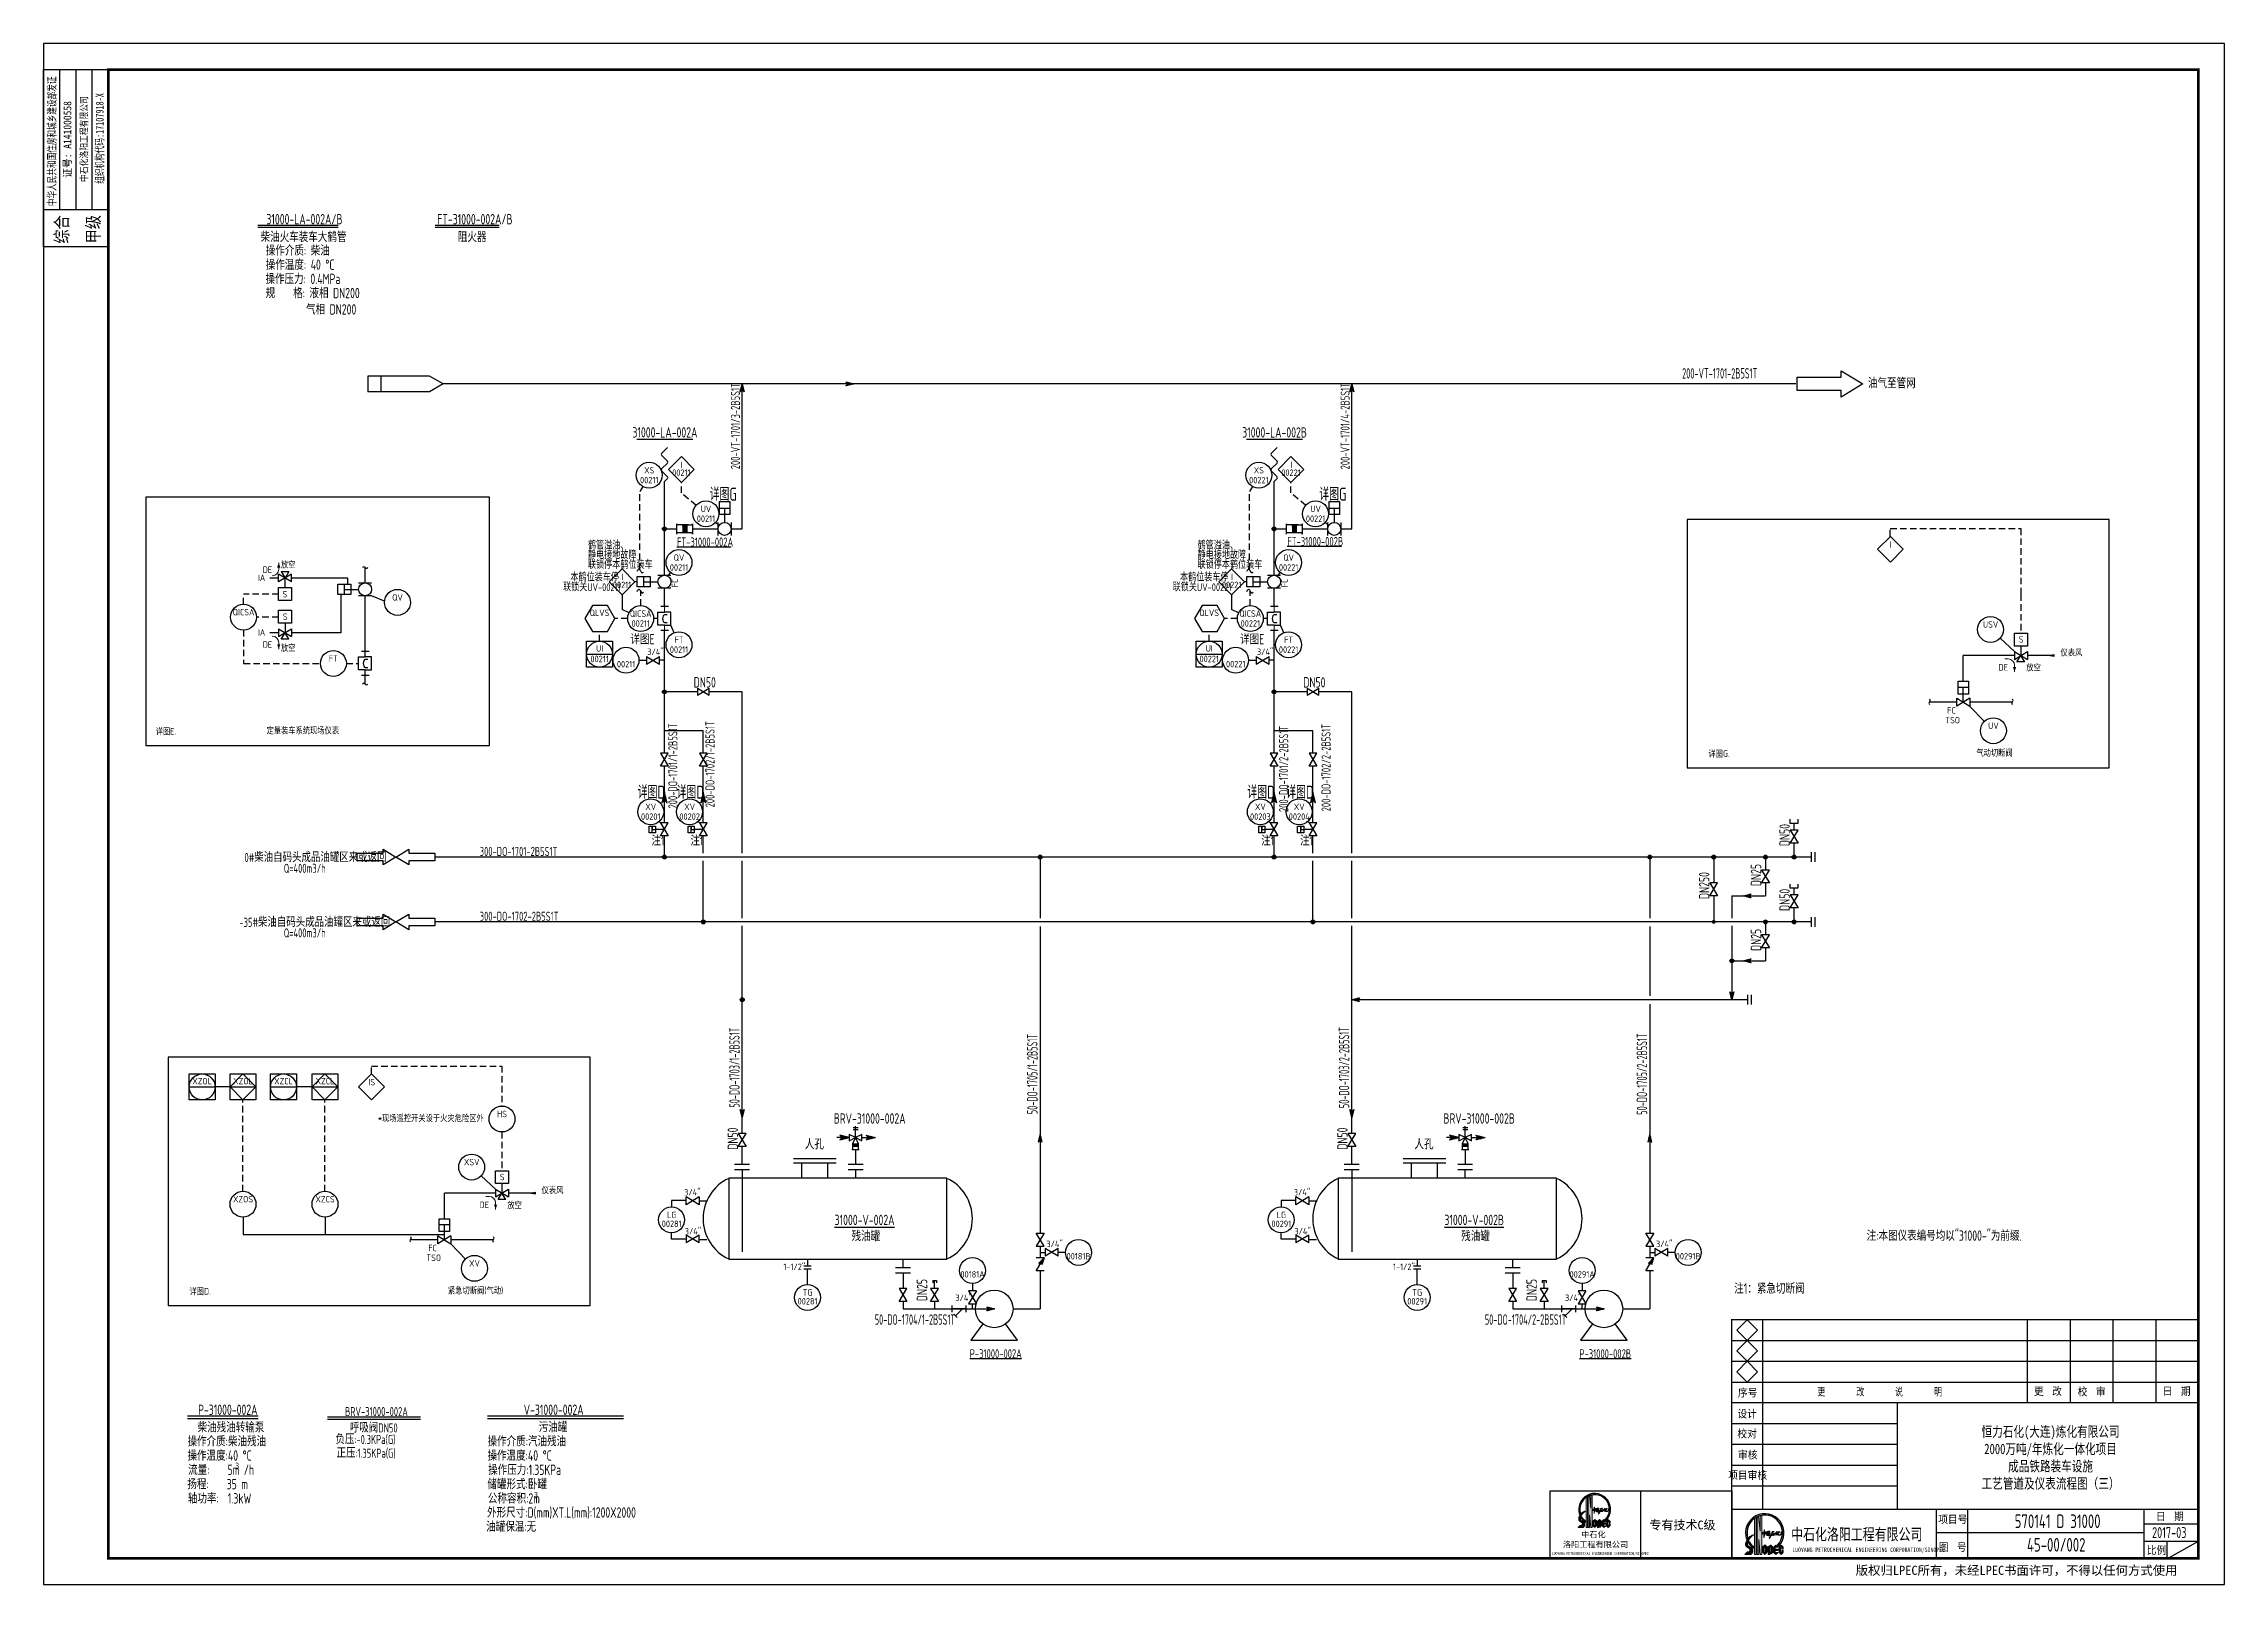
# Model space of a CAD drawing. Extents: x 24843 to 27502, y -10108 to -7552.
# Drawn here: x 26626 to 27467, y -9363 to -8769 of the extents above; entities that cross this region are included whole.
import ezdxf
from ezdxf.enums import TextEntityAlignment as Align

# ---------------------------------------------------------------- set-up
doc = ezdxf.new("R2010")
doc.units = 0
for name, pattern in [('CONTINOUS', [0]), ('DASHED2', [9.525, 6.35, -3.175]), ('HIDDEN', [0.375, 0.25, -0.125]), ('HIDDENX2', [0.75, 0.5, -0.25]), ('NEWHIDDEN', [3.8, 2.5, -1.3])]:
    doc.linetypes.add(name, pattern=pattern)
doc.layers.get('0').update_dxf_attribs({"linetype": 'CONTINUOUS'})
for name, color, linetype in [('04 INST', 5, 'CONTINUOUS'), ('06 TABLE', 1, 'CONTINUOUS'), ('2-FAT-LINE', 6, 'CONTINUOUS'), ('ASHADE', 7, 'CONTINUOUS'), ('chuy', 7, 'CONTINUOUS'), ('EQP', 3, 'CONTINUOUS'), ('GREEN', 7, 'CONTINUOUS'), ('INS', 2, 'CONTINUOUS'), ('INST', 4, 'CONTINUOUS'), ('MIN', 6, 'CONTINUOUS'), ('pile', 7, 'CONTINUOUS'), ('WIDE', 7, 'CONTINUOUS'), ('仪电', 7, 'CONTINUOUS'), ('污油罐', 7, 'CONTINUOUS'), ('流程', 7, 'CONTINUOUS'), ('角图章', 7, 'CONTINUOUS')]:
    doc.layers.add(name, color=color, linetype=linetype)
doc.layers.add('收发球筒', color=3, linetype='CONTINUOUS', lineweight=25)
doc.layers.add('泄压阀', color=3, linetype='CONTINUOUS', lineweight=25)
doc.styles.add('COMMON', font='', dxfattribs={"width": 0.75})
doc.styles.add('CORPORATION', font='simhei.ttf')
doc.styles.add('HZ', font='ascii', dxfattribs={"width": 0.65, "bigfont": 'hztxt'})
doc.styles.add('INST', font='ascii.shx', dxfattribs={"width": 0.8, "bigfont": 'lytxt.shx'})
doc.styles.add('LY', font='ascii.shx', dxfattribs={"width": 0.8, "bigfont": 'lytxt.shx'})
doc.styles.add('LYTXT', font='ascii.shx', dxfattribs={"width": 0.8, "height": 4, "bigfont": 'LYTXT.shx'})
doc.styles.add('ttst', font='', dxfattribs={"width": 0.8})
doc.styles.add('YKCAD', font='isocpeur.ttf', dxfattribs={"width": 0.8, "height": 0.125})
doc.styles.get('COMMON').set_extended_font_data('仿宋_GB2312')
doc.styles.get('ttst').set_extended_font_data('SimSun')
doc.linetypes.add('GAS_TR', pattern='A,2.5,[130,ltypeshp.shx,S=1.25,R=-45,X=0,Y=0],1,[130,ltypeshp.shx,S=1.25,R=-45,X=0,Y=0],2.5', length=6)
doc.linetypes.add('NEWFENCELINE1', pattern='A,1.5,-1.876,[133,ltypeshp.shx,S=0.626,R=0,X=-0.626,Y=0],-1.876,4.5', length=9.752)

msp = doc.modelspace()

# ---------------------------------------------------------------- texts
at = {"style": 'CORPORATION'}
for s, height, width, p in [('中华人民共和国住房和城乡建设部发证', 3, 0.7, (26630.94, -8832.04)), ('证号: A141000558', 3, 0.9, (26636.93, -8821.14)), ('中石化洛阳工程有限公司', 2.6842, 0.8, (26643.18, -8822.7)), ('组织机构代码:17107918-X', 3, 0.7, (26649.38, -8823.41)), ('综合', 5, 0.8, (26635.73, -8846.48)), ('甲级', 5, 0.8, (26647.84, -8846.36))]:
    msp.add_text(s, height=height, rotation=90, dxfattribs=dict(at, width=width)).set_placement(p)
at = {"color": 3, "linetype": 'Continuous', "lineweight": 25, "style": 'HZ', "width": 0.68}
for s, rotation, p in [('200-VT-1701-2B5S1T', 0.02659, (27272.64, -8898.5)), ('50-DO-1703/1-2B5S1T', 90.02659, (26894.66, -9164.14)), ('50-DO-1703/2-2B5S1T', 90.02659, (27129.76, -9164.14)), ('50-DO-1705/1-2B5S1T', 90.02659, (27009.55, -9166.64)), ('50-DO-1705/2-2B5S1T', 90.02659, (27244.65, -9166.64)), ('50-DO-1704/1-2B5S1T', 0.02659, (26962.27, -9263.29)), ('50-DO-1704/2-2B5S1T', 0.02659, (27197.77, -9263.29))]:
    msp.add_text(s, height=4, rotation=rotation, dxfattribs=at).set_placement(p, align=Align.CENTER)
at = {"color": 3, "style": 'LYTXT', "width": 0.8}
for s, p in [('200-VT-1701/3-2B5S1T', (26894.81, -8916.85)), ('200-VT-1701/4-2B5S1T', (27129.91, -8916.85))]:
    msp.add_text(s, height=3.5, rotation=90, dxfattribs=at).set_placement(p, align=Align.CENTER)
at = {"color": 7, "linetype": 'Continuous', "style": 'LY', "width": 0.8}
msp.add_text('油气至管网', height=4, dxfattribs=at).set_placement((27329.81, -8902.24))
at = {"color": 3, "style": 'LYTXT', "width": 0.8}
for s, height, p in [('31000-LA-002A', 4, (26865.86, -8921.25)), ('31000-LA-002B', 4, (27100.96, -8921.25)), ('570141 D 31000', 5.25, (27402.94, -9341.67)), ('45-00/002', 5.25, (27402.41, -9350.75))]:
    msp.add_text(s, height=height, dxfattribs=at).set_placement(p, align=Align.CENTER)
for s, height, p in [('FT-31000-002A', 3.5, (26870.49, -8963.27)), ('FT-31000-002B', 3.5, (27105.87, -8963.07)), ('0#柴油自码头成品油罐区来或返回', 3.5, (26703.73, -9084.9)), ('300-DO-1701-2B5S1T', 3.5, (26794.44, -9082.56)), ('注1', 3.5, (26860.71, -9078.54)), ('注1', 3.5, (26875.71, -9078.54)), ('注1', 3.5, (27095.81, -9078.54)), ('注1', 3.5, (27110.81, -9078.54)), ('Q=400m3/h', 3.5, (26718.89, -9089.07)), ('-35#柴油自码头成品油罐区来或返回', 3.5, (26701.76, -9109.9)), ('300-DO-1702-2B5S1T', 3.5, (26794.44, -9107.56)), ('Q=400m3/h', 3.5, (26718.89, -9113.97)), ('注1：紧急切断阀', 4, (27278.22, -9251.31)), ('P-31000-002A', 3.5, (26983.44, -9276.21)), ('P-31000-002B', 3.5, (27218.54, -9276.21)), ('2017-03', 4.2, (27439.36, -9345.5))]:
    msp.add_text(s, height=height, dxfattribs=at).set_placement(p)
at = {"color": 4, "style": 'YKCAD', "width": 0.8}
for s, p in [('DE', (26712.55, -8972.19)), ('放空', (26720.57, -8970.19)), ('DE', (26712.55, -9001.05)), ('放空', (26720.57, -9002.26))]:
    msp.add_text(s, height=2.5, dxfattribs=at).set_placement(p, align=Align.MIDDLE_CENTER)
for p in [(26708.89, -8976.58), (26708.89, -8997.66)]:
    msp.add_text('IA', height=2.5, dxfattribs=at).set_placement(p)
for p in [(26870.95, -8977.34), (27106.05, -8977.34)]:
    msp.add_text('FC', height=2.5, rotation=90, dxfattribs=at).set_placement(p, align=Align.CENTER)
for p in [(26840.65, -8990.05), (27075.75, -8990.05)]:
    msp.add_text('QLVS', height=2.5, dxfattribs=at).set_placement(p, align=Align.CENTER)
at = {"style": 'YKCAD', "width": 0.8}
for s, p in [('仪表风', (27408.27, -9004.11)), ('DE', (27381.96, -9009.81)), ('放空', (27393.65, -9009.88)), ('TSO', (27362.47, -9030.19)), ('FC', (27362.01, -9026.42)), ('详图E.', (26673.43, -9034.5)), ('定量装车系统现场仪表', (26726.22, -9034.15)), ('详图G.', (27272.39, -9043.11)), ('气动切断阀', (27378.6, -9042.76)), ('*现场遥控开关设于火灾危险区外', (26775.58, -9183.58)), ('DE', (26796.2, -9217.08)), ('放空', (26807.89, -9217.15)), ('仪表风', (26822.51, -9211.38)), ('FC', (26776.26, -9233.69)), ('TSO', (26776.71, -9237.46)), ('详图D.', (26686.63, -9250.39)), ('紧急切断阀(气动)', (26792.85, -9250.03))]:
    msp.add_text(s, height=2.5, dxfattribs=at).set_placement(p, align=Align.MIDDLE_CENTER)
at = {"color": 3, "style": 'LYTXT', "width": 0.8}
for s, p in [('200-DO-1701/1-2B5S1T', (26870.66, -9064.27)), ('200-DO-1702/1-2B5S1T', (26885, -9063.83)), ('200-DO-1702/2-2B5S1T', (27122.56, -9065.35)), ('200-DO-1701/2-2B5S1T', (27106.22, -9065.63))]:
    msp.add_text(s, height=3.5, rotation=90, dxfattribs=at).set_placement(p)
at = {"linetype": 'Continuous', "lineweight": 25, "style": 'LY', "width": 0.8}
for s, p in [('%%U31000-V-002A', (26942.85, -9224.88)), ('%%U31000-V-002B', (27177.95, -9224.88)), ('残油罐', (26943.35, -9231.08)), ('残油罐', (27178.45, -9231.08))]:
    msp.add_text(s, height=4, dxfattribs=at).set_placement(p, align=Align.CENTER)
for s, height, style, p in [('序号', 3, 'LYTXT', (27279.67, -9291.29)), ('更  改', 3, 'LYTXT', (27393.83, -9290.69)), ('校  审', 3, 'LYTXT', (27410.7, -9290.89)), ('日  期', 3, 'LYTXT', (27443.46, -9290.69)), ('设计', 3, 'LYTXT', (27279.47, -9299.39)), ('校对', 3, 'LYTXT', (27279.47, -9307.09)), ('审核', 3, 'LYTXT', (27279.67, -9315.2)), ('中石化', 2.25, 'CORPORATION', (27219.19, -9345.27)), ('专有技术C级', 3.4, 'CORPORATION', (27245.51, -9342.19)), ('项目号', 3, 'LYTXT', (27356.9, -9340.09)), ('日  期', 3, 'LYTXT', (27440.88, -9338.96)), ('洛阳工程有限公司', 2.25, 'CORPORATION', (27212.16, -9349.14)), ('图  号', 3, 'LYTXT', (27357.1, -9350.8)), ('比例', 3, 'LYTXT', (27437.31, -9351.99)), ('版权归LPEC所有，未经LPEC书面许可，不得以任何方式使用', 3.5, 'CORPORATION', (27325.09, -9359.71))]:
    msp.add_text(s, height=height, dxfattribs=dict(style=style)).set_placement(p)
for s, height, style, width, p in [('更        改        说        明', 3, 'LYTXT', 0.8, (27310.25, -9290.89)), ('中石化洛阳工程有限公司', 4.5, 'CORPORATION', 0.75, (27300.17, -9346.33)), ('LUOYANG PETROCHEMICAL ENGINEERING CORPORATION/SINOPEC', 1.08, 'ttst', 0.8, (27207.92, -9352.01)), ('LUOYANG PETROCHEMICAL ENGINEERING CORPORATION/SINOPEC', 1.7, 'ttst', 0.8, (27300.63, -9350.89))]:
    msp.add_text(s, height=height, dxfattribs=dict(style=style, width=width)).set_placement(p)
at = {"color": 3, "lineweight": 35, "style": 'LYTXT', "width": 0.8}
for s, p in [('BRV-31000-002A', (26742.51, -9298.51)), ('      呼吸阀DN50', (26735.28, -9304.82)), ('负压:-0.3KPa(G)', (26738.82, -9309.26)), ('正压:1.35KPa(G)', (26739.23, -9314.56))]:
    msp.add_text(s, height=3.5, dxfattribs=at).set_placement(p)
at = {"style": 'LYTXT'}
msp.add_text('项目审核', height=3, dxfattribs=at).set_placement((27283.41, -9321.57), align=Align.MIDDLE_CENTER)
at = {"layer": 'chuy', "color": 4, "style": 'HZ', "width": 0.8}
for p in [(26852.55, -9001.02), (27087.65, -9001.02)]:
    msp.add_text('详图E', height=4, dxfattribs=at).set_placement(p)
at = {"layer": 'INST', "linetype": 'HIDDENX2', "style": 'INST', "width": 0.8}
for s, height, p in [('详图G', 5, (26883.11, -8945.58)), ('详图G', 5, (27118.21, -8945.58)), ('鹤管溢油、', 3, (26836.18, -8964.35)), ('静电接地故障', 3, (26836.18, -8968.08)), ('鹤管溢油、', 3, (27071.28, -8964.35)), ('静电接地故障', 3, (27071.28, -8968.08)), ('本鹤位装车停', 3, (26829.4, -8976.66)), ('联锁停本鹤位装车', 3, (26836.18, -8971.82)), ('本鹤位装车停', 3, (27064.5, -8976.66)), ('联锁停本鹤位装车', 3, (27071.28, -8971.82)), ('联锁关UV-00211', 3, (26826.59, -8980.46)), ('联锁关UV-00221', 3, (27061.69, -8980.46)), ('详图D', 5, (26855.36, -9060.44)), ('详图D', 5, (26870.36, -9060.44)), ('详图D', 5, (27090.46, -9060.44)), ('详图D', 5, (27105.46, -9060.44))]:
    msp.add_text(s, height=height, dxfattribs=at).set_placement(p)
at = {"layer": 'INST', "style": 'INST', "width": 0.8}
msp.add_text(' 注:本图仪表编号均以"31000-"为前缀.', height=4, dxfattribs=at).set_placement((27327.57, -9230.92))
at = {"layer": '收发球筒', "linetype": 'Continuous', "lineweight": 35, "style": 'HZ', "width": 0.8}
for s, height, p in [('31000-LA-002A/B', 4, (26712.17, -8839.07)), ('FT-31000-002A/B', 4, (26778.06, -8839.07)), ('柴油火车装车大鹤管 ', 4, (26709.93, -8845.89)), ('操作介质: 柴油', 4, (26711.92, -8851.11)), ('阻火器', 4, (26785.98, -8845.89)), ('操作温度: 40 %%DC', 4, (26711.9, -8856.6)), ('操作压力: 0.4MPa', 4, (26711.8, -8862.08)), ('规    格: 液相 DN200', 4, (26711.86, -8867.53)), ('气相 DN200', 4, (26727.46, -8873.83)), ('BRV-31000-002A', 4, (26930.98, -9185.77)), ('BRV-31000-002B', 4, (27166.08, -9185.77)), ('人孔', 4, (26919.81, -9195.65)), ('人孔', 4, (27154.91, -9195.65)), ('柴油残油转输泵 ', 4, (26685.63, -9304.83)), ('P-31000-002A', 4, (26685.84, -9298.05)), ('V-31000-002A', 4, (26811.4, -9298.05)), ('污油罐', 4, (26817.18, -9304.73)), ('操作介质:柴油残油', 4, (26681.74, -9310.21)), ('操作介质:汽油残油', 4, (26797.45, -9310.21)), ('操作温度:40 %%DC', 4, (26681.72, -9315.7)), ('3', 2.5, (26815.36, -9330.24))]:
    msp.add_text(s, height=height, dxfattribs=at).set_placement(p)
at = {"layer": '收发球筒', "color": 3, "linetype": 'Continuous', "lineweight": 35, "style": 'HZ', "width": 0.8}
for s, height, p in [('流量:    5m /h', 4, (26681.99, -9321.19)), ('3', 2.5, (26700.13, -9319.02)), ('操作温度:40 %%DC', 4, (26797.43, -9315.7)), ('操作压力:1.35KPa', 4, (26797.7, -9321.19)), ('扬程:    35 m ', 4, (26681.68, -9326.72)), ('储罐形式:卧罐', 4, (26797.4, -9326.72)), ('轴功率:  1.3kW', 4, (26681.88, -9332.22)), ('外形尺寸:D(mm)XT.L(mm):1200X2000', 4, (26797.26, -9337.66)), ('公称容积:2m', 4, (26797.6, -9332.22)), ('油罐保温:无', 4, (26796.93, -9343.11))]:
    msp.add_text(s, height=height, dxfattribs=at).set_placement(p)
at = {"layer": '流程', "color": 3, "style": 'HZ', "width": 0.8}
for p in [(26876.95, -9017.62), (27112.05, -9017.62)]:
    msp.add_text('DN50', height=4, dxfattribs=at).set_placement(p)
for s, p in [('DN50', (27299.67, -9078.77)), ('DN250', (27268.66, -9099.18)), ('DN25', (27288.63, -9094.18)), ('DN50', (27299.67, -9103.77)), ('DN25', (27288.63, -9119.18)), ('DN50', (26894.02, -9195.8)), ('DN50', (27129.12, -9195.8)), ('DN25', (26967, -9254.2)), ('DN25', (27202.1, -9254.2))]:
    msp.add_text(s, height=4, rotation=90, dxfattribs=at).set_placement(p)
at = {"layer": '角图章', "color": 4, "insert": (27400.22, -9314.74), "char_height": 4, "width": 88.8942, "attachment_point": 5, "style": 'COMMON'}
msp.add_mtext('{\\fSimHei|b0|i0|c134|p2;恒力石化(大连)炼化有限公司\\P2000万吨/年炼化一体化项目\\P成品铁路装车设施 \\P工艺管道及仪表流程图（三）}', dxfattribs=at)

# ---------------------------------------------------------------- blocks, each defined once
blk = doc.blocks.new('ARROW')
at = {"layer": 'GREEN', "color": 3, "linetype": 'Continuous'}
for p, q in [((0, 1.5), (10, 1.5)), ((0, -1.5), (0, 1.5)), ((10, 3), (15, 0)), ((10, 1.5), (10, 3)), ((15, 0), (10, -3)), ((10, -1.5), (0, -1.5)), ((10, -3), (10, -1.5))]:
    blk.add_line(p, q, dxfattribs=at)
blk = doc.blocks.new('A$C66721FA4')
at = {"color": 3}
blk.add_blockref('ARROW', (0, 3), dxfattribs=at)
blk = doc.blocks.new('*X13')
at = {"color": 0, "linetype": 'Continuous'}
for p, q in [((43.25, 65.17), (44.58, 66.5)), ((43.25, 65.35), (44.4, 66.5)), ((43.25, 65.52), (44.23, 66.5)), ((43.25, 65.7), (44.05, 66.5)), ((43.25, 65.88), (43.87, 66.5)), ((43.25, 66.05), (43.7, 66.5)), ((43.25, 66.23), (43.52, 66.5)), ((43.25, 66.41), (43.34, 66.5)), ((43.25, 64.99), (44.75, 66.49)), ((44.75, 64.85), (43.25, 66.35)), ((43.25, 64.82), (44.75, 66.32)), ((44.75, 64.67), (43.25, 66.17)), ((43.25, 64.64), (44.75, 66.14)), ((44.75, 64.5), (43.25, 66)), ((43.25, 64.46), (44.75, 65.96)), ((44.75, 64.32), (43.25, 65.82)), ((43.25, 64.29), (44.75, 65.79)), ((44.75, 64.14), (43.25, 65.64)), ((43.25, 64.11), (44.75, 65.61)), ((44.75, 63.97), (43.25, 65.47)), ((43.25, 63.93), (44.75, 65.43)), ((44.75, 63.79), (43.25, 65.29)), ((43.25, 63.76), (44.75, 65.26)), ((44.75, 63.61), (43.25, 65.11)), ((43.25, 63.58), (44.75, 65.08)), ((44.69, 63.5), (43.25, 64.94)), ((44.51, 63.5), (43.25, 64.76)), ((44.33, 63.5), (43.25, 64.58)), ((44.16, 63.5), (43.25, 64.41)), ((43.98, 63.5), (43.25, 64.23)), ((43.8, 63.5), (43.25, 64.05)), ((43.63, 63.5), (43.25, 63.88)), ((43.45, 63.5), (43.25, 63.7)), ((43.27, 63.5), (43.25, 63.52)), ((44.75, 65.03), (43.28, 66.5)), ((43.35, 63.5), (44.75, 64.9)), ((44.75, 65.21), (43.46, 66.5)), ((43.52, 63.5), (44.75, 64.73)), ((44.75, 65.38), (43.63, 66.5)), ((43.7, 63.5), (44.75, 64.55)), ((44.75, 65.56), (43.81, 66.5)), ((43.88, 63.5), (44.75, 64.37)), ((44.75, 65.74), (43.99, 66.5)), ((44.05, 63.5), (44.75, 64.2)), ((44.75, 65.91), (44.16, 66.5)), ((44.23, 63.5), (44.75, 64.02)), ((44.75, 66.09), (44.34, 66.5)), ((44.41, 63.5), (44.75, 63.84)), ((44.75, 66.27), (44.52, 66.5)), ((44.58, 63.5), (44.75, 63.67)), ((44.75, 66.44), (44.69, 66.5))]:
    blk.add_line(p, q, dxfattribs=at)
blk = doc.blocks.new('stopfire')
at = {"layer": 'GREEN', "color": 3, "linetype": 'Continuous'}
for p, q in [((0, -2), (0, 2)), ((0, 2), (0, 1.5)), ((4.5, 1.5), (0, 1.5)), ((2.25, 1.5), (2.25, -1.5)), ((3.75, 1.5), (3.75, -1.5)), ((3.75, 1.5), (6, 1.5)), ((6, 2), (6, -2)), ((6, 1.5), (6, 2)), ((4.5, -1.5), (0, -1.5)), ((6, -1.5), (3.75, -1.5)), ((6, -2), (6, -1.5))]:
    blk.add_line(p, q, dxfattribs=at)
blk.add_blockref('*X13', (-41, -65), dxfattribs=at)
blk = doc.blocks.new('*X66')
at = {"color": 0, "linetype": 'Continuous'}
for p, q in [((62.27, 55.73), (62.28, 55.74)), ((62.39, 54.28), (62.34, 54.34)), ((62.36, 55.64), (62.42, 55.71)), ((63.52, 54.57), (62.37, 55.72)), ((62.53, 54.32), (62.42, 54.42)), ((62.43, 54.29), (63.56, 55.42)), ((62.45, 55.55), (62.57, 55.67)), ((62.67, 54.36), (62.51, 54.51)), ((62.54, 55.46), (62.71, 55.64)), ((63.66, 54.6), (62.6, 55.66)), ((62.81, 54.39), (62.6, 54.6)), ((62.62, 55.38), (62.85, 55.6)), ((62.66, 54.35), (63.7, 55.39)), ((62.95, 54.43), (62.69, 54.69)), ((62.71, 55.29), (62.99, 55.57)), ((63.1, 54.46), (62.78, 54.78)), ((62.8, 55.2), (63.13, 55.53)), ((63.8, 54.64), (62.84, 55.6)), ((63.24, 54.5), (62.87, 54.87)), ((62.89, 55.11), (63.27, 55.49)), ((62.9, 54.41), (63.84, 55.35)), ((63.38, 54.53), (62.96, 54.96)), ((62.98, 55.02), (63.41, 55.46)), ((63.94, 54.67), (63.07, 55.54)), ((63.13, 54.47), (63.98, 55.32)), ((64.09, 54.71), (63.31, 55.49)), ((63.37, 54.53), (64.12, 55.28)), ((64.23, 54.74), (63.54, 55.43)), ((63.6, 54.59), (64.26, 55.25)), ((64.37, 54.78), (63.78, 55.37)), ((63.84, 54.65), (64.4, 55.21)), ((64.51, 54.81), (64.02, 55.31)), ((64.08, 54.71), (64.55, 55.18)), ((64.65, 54.85), (64.25, 55.25)), ((64.31, 54.77), (64.69, 55.14)), ((64.79, 54.89), (64.49, 55.19)), ((64.55, 54.82), (64.83, 55.11)), ((64.93, 54.92), (64.72, 55.13)), ((64.78, 54.88), (64.97, 55.07)), ((65.08, 54.96), (64.96, 55.07)), ((65.02, 54.94), (65.11, 55.03)), ((65.22, 54.99), (65.19, 55.01))]:
    blk.add_line(p, q, dxfattribs=at)
blk = doc.blocks.new('*X3')
at = {"color": 0, "linetype": 'Continuous'}
for p, q in [((62.27, 55.73), (62.28, 55.74)), ((62.39, 54.28), (62.34, 54.34)), ((62.36, 55.64), (62.42, 55.71)), ((63.52, 54.57), (62.37, 55.72)), ((62.53, 54.32), (62.42, 54.42)), ((62.43, 54.29), (63.56, 55.42)), ((62.45, 55.55), (62.57, 55.67)), ((62.67, 54.36), (62.51, 54.51)), ((62.54, 55.46), (62.71, 55.64)), ((63.66, 54.6), (62.6, 55.66)), ((62.81, 54.39), (62.6, 54.6)), ((62.62, 55.38), (62.85, 55.6)), ((62.66, 54.35), (63.7, 55.39)), ((62.95, 54.43), (62.69, 54.69)), ((62.71, 55.29), (62.99, 55.57)), ((63.1, 54.46), (62.78, 54.78)), ((62.8, 55.2), (63.13, 55.53)), ((63.8, 54.64), (62.84, 55.6)), ((63.24, 54.5), (62.87, 54.87)), ((62.89, 55.11), (63.27, 55.49)), ((62.9, 54.41), (63.84, 55.35)), ((63.38, 54.53), (62.96, 54.96)), ((62.98, 55.02), (63.41, 55.46)), ((63.94, 54.67), (63.07, 55.54)), ((63.13, 54.47), (63.98, 55.32)), ((64.09, 54.71), (63.31, 55.49)), ((63.37, 54.53), (64.12, 55.28)), ((64.23, 54.74), (63.54, 55.43)), ((63.6, 54.59), (64.26, 55.25)), ((64.37, 54.78), (63.78, 55.37)), ((63.84, 54.65), (64.4, 55.21)), ((64.51, 54.81), (64.02, 55.31)), ((64.08, 54.71), (64.55, 55.18)), ((64.65, 54.85), (64.25, 55.25)), ((64.31, 54.77), (64.69, 55.14)), ((64.79, 54.89), (64.49, 55.19)), ((64.55, 54.82), (64.83, 55.11)), ((64.93, 54.92), (64.72, 55.13)), ((64.78, 54.88), (64.97, 55.07)), ((65.08, 54.96), (64.96, 55.07)), ((65.02, 54.94), (65.11, 55.03)), ((65.22, 54.99), (65.19, 55.01))]:
    blk.add_line(p, q, dxfattribs=at)
blk = doc.blocks.new('SARROW')
at = {"layer": 'GREEN', "color": 3, "linetype": 'Continuous'}
for p, q in [((-0.75, 0.75), (2.25, 0)), ((0, 0), (-0.75, 0.75)), ((2.25, 0), (-0.75, -0.75)), ((-0.75, -0.75), (0, 0))]:
    blk.add_line(p, q, dxfattribs=at)
blk.add_blockref('*X3', (-63, -55), dxfattribs=at)
blk = doc.blocks.new('VALVE')
at = {"layer": 'GREEN', "color": 3, "linetype": 'Continuous'}
for p, q in [((5, 1.5), (0, -1.5)), ((0, 1.5), (5, -1.5)), ((0, -1.5), (0, 1.5)), ((5, -1.5), (5, 1.5))]:
    blk.add_line(p, q, dxfattribs=at)
blk = doc.blocks.new('safval')
at = {"layer": 'GREEN', "color": 3, "linetype": 'Continuous'}
for p, q in [((0, -1.5), (0, 1.5)), ((0, 1.5), (3, 0)), ((3, 0), (0, -1.5)), ((0, -1.5), (3, 0)), ((1.5, -3), (3, 0)), ((1.65, 4.7), (4.15, 4.7)), ((1.65, 3.7), (4.15, 3.7)), ((3, 0), (3, 5.5)), ((3, 0), (4.5, -3)), ((4.5, -3), (1.5, -3))]:
    blk.add_line(p, q, dxfattribs=at)
blk = doc.blocks.new('BG1')
at = {"color": 3, "linetype": 'Continuous'}
for p, q in [((0, 0), (-1.5, 3)), ((-1.5, 3), (1.5, 3)), ((1.5, 3), (0, 0))]:
    blk.add_line(p, q, dxfattribs=at)
blk = doc.blocks.new('SVALVE')
at = {"layer": 'GREEN', "color": 3, "linetype": 'Continuous'}
for p, q in [((0, 1.5), (5, -1.5)), ((0, -1.5), (0, 1.5)), ((5, -1.5), (5, 1.5))]:
    blk.add_line(p, q, dxfattribs=at)
blk = doc.blocks.new('A$C5865772C')
at = {"layer": 'ASHADE', "color": 3, "linetype": 'Continuous', "ltscale": 2, "rotation": 90}
blk.add_blockref('SVALVE', (1.5, 0), dxfattribs=at)
blk = doc.blocks.new('*U38')
blk.add_circle((0, 0), 5)
at = {"style": 'YKCAD', "width": 0.8}
for tag, p in [('IA100', (0.01, 0.67)), ('IA101', (0.01, -3.13))]:
    blk.add_attdef(tag, text='', height=2.5, dxfattribs=at).set_placement(p, align=Align.CENTER)
for tag, p in [('IA105', (4.93, 2.65)), ('IA106', (4.84, -5.21))]:
    blk.add_attdef(tag, p, '', height=2.5, dxfattribs=at)
at = {"style": 'YKCAD', "width": 0.95}
for tag, p, flags in [('IA102', (-1.86, -6.05), 3), ('IA103', (-1.86, -7.3), 1), ('IA104', (-1.86, -8.55), 1)]:
    blk.add_attdef(tag, p, '', height=1, dxfattribs=dict(at, flags=flags))
blk = doc.blocks.new('*U23')
for p, q in [((-5, 5), (5, 5)), ((-5, -5), (-5, 5)), ((-5, 0), (5, 0)), ((5, 5), (5, -5)), ((5, -5), (-5, -5))]:
    blk.add_line(p, q)
blk.add_circle((0, 0), 5)
at = {"style": 'YKCAD', "width": 0.8}
for tag, p in [('IA100', (0.01, 0.98)), ('IA101', (0.01, -3.08))]:
    blk.add_attdef(tag, text='', height=2.5, dxfattribs=at).set_placement(p, align=Align.CENTER)
for tag, p in [('IA105', (5.81, 2.92)), ('IA107', (5.81, 0.21)), ('IA108', (5.81, -2.42)), ('IA106', (5.83, -5.21))]:
    blk.add_attdef(tag, p, '', height=2.5, dxfattribs=at)
at = {"style": 'YKCAD', "width": 0.95}
for tag, p, flags in [('IA102', (-1.85, -6.05), 3), ('IA103', (-1.85, -7.3), 1), ('IA104', (-1.85, -8.55), 1)]:
    blk.add_attdef(tag, p, '', height=1, dxfattribs=dict(at, flags=flags))
blk = doc.blocks.new('*U40')
for p, q in [((-5.03, -0.06), (-0.03, 4.94)), ((-5.03, -0.06), (-0.03, 4.94)), ((-0.03, 4.94), (4.97, -0.06)), ((-0.03, -5.06), (-5.03, -0.06)), ((4.97, -0.06), (-0.03, -5.06))]:
    blk.add_line(p, q)
at = {"style": 'YKCAD', "width": 0.8, "flags": 8}
blk.add_attdef('IA100', text='', height=2.5, dxfattribs=at).set_placement((0.1, 0.56), align=Align.CENTER)
at = {"style": 'YKCAD', "width": 0.8}
blk.add_attdef('IA101', text='', height=2.5, dxfattribs=at).set_placement((-0.02, -2.51), align=Align.CENTER)
at = {"style": 'YKCAD', "width": 0.95}
for tag, p, flags in [('IA102', (-1.89, -6.11), 3), ('IA103', (-1.89, -7.36), 1)]:
    blk.add_attdef(tag, p, '', height=1, dxfattribs=dict(at, flags=flags))
blk = doc.blocks.new('LC311')
for p, q in [((-2.5, 1.5), (2.5, -1.5)), ((-2.5, -1.5), (2.5, 1.5)), ((-2.5, 1.5), (-2.5, -1.5)), ((2.5, -1.5), (2.5, 1.5))]:
    blk.add_line(p, q)
blk.add_lwpolyline([(-2.5, 1.5), (-2.5, 1.5), (-2.5, 1.5), (-2.5, 1.5)], close=True)
blk = doc.blocks.new('*U43')
for p, q in [((-0.491, 0), (-0.345, 0)), ((-0.459, 0), (-0.402, 0)), ((0, 0), (-0.095, 0))]:
    blk.add_line(p, q)
blk.add_circle((-0.741, 0), 0.25)
at = {"linetype": 'HIDDEN', "xscale": 0.04999999999999982, "yscale": 0.04999999999999982, "zscale": 0.04999999999999982}
blk.add_blockref('LC311', (-0.22, -0.001), dxfattribs=at)
at = {"style": 'YKCAD', "width": 0.8}
blk.add_text('3/4"', height=0.125, dxfattribs=at).set_placement((-0.331, 0.101))
at = {"style": 'YKCAD', "width": 0.8, "flags": 10}
blk.add_attdef('IA100', text='', height=0.125, dxfattribs=at).set_placement((-0.739, 0.035), align=Align.CENTER)
at = {"style": 'YKCAD', "width": 0.8}
blk.add_attdef('IA101', text='', height=0.125, dxfattribs=at).set_placement((-0.739, -0.137), align=Align.CENTER)
at = {"style": 'YKCAD', "width": 0.95}
for tag, p, flags in [('IA102', (-0.833, -0.188), 3), ('IA103', (-0.833, -0.251), 1), ('IA104', (-0.833, -0.313), 1)]:
    blk.add_attdef(tag, p, '', height=0.05, dxfattribs=dict(at, flags=flags))
blk = doc.blocks.new('*U61')
for p, q in [((-0.525, -0.1), (-0.525, 0.1)), ((-0.525, 0), (-0.25, 0)), ((-0.25, 0.125), (0, 0.125)), ((0, -0.125), (-0.25, -0.125))]:
    blk.add_line(p, q)
blk.add_lwpolyline([(-0.65, -0.1), (-0.65, 0.1), (-0.4, 0.1), (-0.4, -0.1)], close=True)
blk.add_circle((-0.125, 0), 0.125)
blk = doc.blocks.new('A$C0E0676A3')
at = {"linetype": 'HIDDEN'}
blk.add_blockref('LC311', (2.5, 1.5), dxfattribs=at)
blk = doc.blocks.new('*U69')
for p, q in [((-0.399, 0.749), (-0.681, 0.749)), ((-0.681, 0.749), (-0.681, 0.749)), ((-0.681, 0.749), (-0.681, 0.625)), ((-0.148, 0.743), (0, 0.743)), ((-0.681, 0.002), (-0.681, 0.125)), ((-0.399, 0.002), (-0.681, 0.002)), ((-0.148, 0), (0, 0))]:
    blk.add_line(p, q)
blk.add_circle((-0.681, 0.375), 0.25)
at = {"xscale": -0.05000000000000004, "yscale": 0.05000000000000004, "zscale": 0.05000000000000004}
blk.add_blockref('A$C0E0676A3', (-0.148, 0.668), dxfattribs=at)
at = {"xscale": 0.05000000000000004, "yscale": 0.05000000000000004, "zscale": 0.05000000000000004, "rotation": 180}
blk.add_blockref('A$C0E0676A3', (-0.148, 0.08), dxfattribs=at)
at = {"style": 'YKCAD', "width": 0.8, "flags": 8}
for tag, p in [('IA105', (-0.278, 0.846)), ('IA100', (-0.678, 0.409)), ('IA106', (-0.267, 0.094))]:
    blk.add_attdef(tag, text='', height=0.125, dxfattribs=at).set_placement(p, align=Align.CENTER)
at = {"style": 'YKCAD', "width": 0.8}
blk.add_attdef('IA101', text='', height=0.125, dxfattribs=at).set_placement((-0.678, 0.237), align=Align.CENTER)
at = {"style": 'YKCAD', "width": 0.95}
for tag, p, flags in [('IA102', (-0.772, 0.073), 3), ('IA103', (-0.772, 0.01), 1), ('IA104', (-0.772, -0.052), 1)]:
    blk.add_attdef(tag, p, '', height=0.05, dxfattribs=dict(at, flags=flags))
blk = doc.blocks.new('*U70')
for p, q in [((0, 0), (0, -0.123)), ((0, -0.491), (0, -0.203)), ((0, -0.459), (0, -0.402))]:
    blk.add_line(p, q)
at = {"const_width": 0.025}
for points in [[(-0.074, -0.192), (-0.074, -0.192), (0.076, -0.192)], [(0.076, -0.135), (-0.074, -0.135)]]:
    blk.add_lwpolyline(points, dxfattribs=at)
blk.add_circle((0, -0.741), 0.25)
at = {"style": 'YKCAD', "width": 0.8}
blk.add_text('1-1/2"', height=0.125, dxfattribs=at).set_placement((-0.466, -0.213))
at = {"style": 'YKCAD', "width": 0.8, "flags": 8}
blk.add_attdef('IA100', text='', height=0.125, dxfattribs=at).set_placement((0.001, -0.705), align=Align.CENTER)
at = {"style": 'YKCAD', "width": 0.8}
blk.add_attdef('IA101', text='', height=0.125, dxfattribs=at).set_placement((0.001, -0.877), align=Align.CENTER)
at = {"style": 'YKCAD', "width": 0.95}
for tag, p, flags in [('IA102', (-0.093, -0.928), 3), ('IA103', (-0.093, -0.991), 1), ('IA104', (-0.093, -1.053), 1)]:
    blk.add_attdef(tag, p, '', height=0.05, dxfattribs=dict(at, flags=flags))
blk = doc.blocks.new('PM301')
for centre, start, end in [((-0.5, -0.375), 36.869898, 143.130102), ((0.5, 0.375), 216.869898, 323.130102)]:
    blk.add_arc(centre, 0.625, start, end)
blk = doc.blocks.new('电磁阀')
at = {"color": 4}
for p, q in [((-2.5, 1.5), (-2.5, -1.5)), ((-2.5, -1.5), (2.5, 1.5)), ((-2.5, 1.5), (2.5, -1.5)), ((-1.5, -2.5), (0, 0)), ((0, 3.64), (0, 0)), ((1.5, -2.5), (0, 0)), ((2.5, 1.5), (2.5, -1.5)), ((1.5, -2.5), (-1.5, -2.5))]:
    blk.add_line(p, q, dxfattribs=at)
blk.add_lwpolyline([(-2.5, 8.64), (2.5, 8.64), (2.5, 3.64), (-2.5, 3.64)], close=True, dxfattribs=at)
at = {"color": 4, "style": 'YKCAD', "width": 0.8}
blk.add_text('S', height=2.5, dxfattribs=at).set_placement((-0.83, 4.95))
blk = doc.blocks.new('*U42')
for p, q in [((-5, 5), (5, 5)), ((-5, -5), (-5, 5)), ((0, 5), (-5, 0)), ((-5, 0), (5, 0)), ((-5, 0), (5, 0)), ((-5, 0), (0, -5)), ((5, 0), (0, 5)), ((0, -5), (5, 0)), ((5, 5), (5, -5)), ((5, -5), (-5, -5))]:
    blk.add_line(p, q)
at = {"style": 'YKCAD', "width": 0.8}
for tag, p in [('IA100', (0.01, 0.98)), ('IA101', (0.01, -3.08))]:
    blk.add_attdef(tag, text='', height=2.5, dxfattribs=at).set_placement(p, align=Align.CENTER)
for tag, p in [('IA105', (5.81, 2.92)), ('IA106', (5.83, -5.21))]:
    blk.add_attdef(tag, p, '', height=2.5, dxfattribs=at)
at = {"style": 'YKCAD', "width": 0.95}
for tag, p, flags in [('IA102', (-1.85, -6.05), 3), ('IA103', (-1.85, -7.3), 1), ('IA104', (-1.85, -8.55), 1)]:
    blk.add_attdef(tag, p, '', height=1, dxfattribs=dict(at, flags=flags))
blk = doc.blocks.new('*U28')
for p, q in [((0, 0.491), (0, 0.345)), ((0, 0.459), (0, 0.402)), ((0, 0), (0, 0.095))]:
    blk.add_line(p, q)
blk.add_circle((0, 0.741), 0.25)
at = {"linetype": 'HIDDEN', "xscale": 0.04999999999999982, "yscale": 0.04999999999999982, "zscale": 0.04999999999999982, "rotation": 270}
blk.add_blockref('LC311', (-0.001, 0.22), dxfattribs=at)
at = {"style": 'YKCAD', "width": 0.8}
blk.add_text('3/4"', height=0.125, dxfattribs=at).set_placement((-0.331, 0.151))
at = {"style": 'YKCAD', "width": 0.8, "flags": 10}
blk.add_attdef('IA100', text='', height=0.125, dxfattribs=at).set_placement((0.001, 0.775), align=Align.CENTER)
at = {"style": 'YKCAD', "width": 0.8}
blk.add_attdef('IA101', text='', height=0.125, dxfattribs=at).set_placement((0.001, 0.603), align=Align.CENTER)
at = {"style": 'YKCAD', "width": 0.95}
for tag, p, flags in [('IA102', (-0.093, 0.552), 3), ('IA103', (-0.093, 0.489), 1), ('IA104', (-0.093, 0.427), 1)]:
    blk.add_attdef(tag, p, '', height=0.05, dxfattribs=dict(at, flags=flags))
blk = doc.blocks.new('*U71')
for p, q in [((0, 0), (0.095, 0)), ((0.491, 0), (0.345, 0)), ((0.459, 0), (0.402, 0))]:
    blk.add_line(p, q)
blk.add_circle((0.741, 0), 0.25)
at = {"linetype": 'HIDDEN', "xscale": 0.04999999999999982, "yscale": 0.04999999999999982, "zscale": 0.04999999999999982, "rotation": 180}
blk.add_blockref('LC311', (0.22, 0.001), dxfattribs=at)
at = {"style": 'YKCAD', "width": 0.8}
blk.add_text('3/4"', height=0.125, dxfattribs=at).set_placement((0.119, 0.101))
at = {"style": 'YKCAD', "width": 0.8, "flags": 10}
blk.add_attdef('IA100', text='', height=0.125, dxfattribs=at).set_placement((0.741, 0.035), align=Align.CENTER)
at = {"style": 'YKCAD', "width": 0.8}
blk.add_attdef('IA101', text='', height=0.125, dxfattribs=at).set_placement((0.741, -0.137), align=Align.CENTER)
at = {"style": 'YKCAD', "width": 0.95}
for tag, p, flags in [('IA102', (0.647, -0.188), 3), ('IA103', (0.647, -0.251), 1), ('IA104', (0.647, -0.313), 1)]:
    blk.add_attdef(tag, p, '', height=0.05, dxfattribs=dict(at, flags=flags))
blk = doc.blocks.new('*U64')
for p, q in [((-0.25, -0.125), (-0.25, 0.125)), ((-0.225, 0.4), (-0.025, 0.4)), ((-0.125, 0.4), (-0.125, 0.125)), ((0, 0.125), (0, -0.125))]:
    blk.add_line(p, q)
blk.add_lwpolyline([(-0.225, 0.525), (-0.025, 0.525), (-0.025, 0.275), (-0.225, 0.275)], close=True)
blk.add_circle((-0.125, 0), 0.125)

# ---------------------------------------------------------------- hatches: boundary and pattern name
h = msp.add_hatch(color=1)
h.paths.add_polyline_path([(27228.49, -9338.51), (27228.85, -9338.78, 1.781679), (27218.58, -9336.5), (27218.91, -9336.07, -1.737502)])
h.paths.add_polyline_path([(27219.36, -9337.19), (27219.17, -9337.75, 0.097177), (27220.78, -9339.49), (27220.78, -9338.93, -0.098964)])
for points in [[(27221.64, -9329.83), (27221.64, -9329.78), (27221.64, -9329.73), (27221.64, -9329.68), (27221.64, -9329.63), (27221.63, -9329.61), (27221.61, -9329.59), (27221.56, -9329.62), (27221.5, -9329.66), (27221.44, -9329.7), (27221.37, -9329.74), (27221.3, -9329.79), (27221.24, -9329.82), (27221.24, -9329.83), (27221.22, -9329.83), (27221.21, -9329.84), (27221.19, -9329.86), (27221.16, -9329.87), (27221.15, -9329.89), (27221.14, -9330.12), (27221.14, -9330.82), (27221.14, -9331.53), (27221.14, -9332.24), (27221.14, -9332.94), (27221.14, -9333.65), (27221.14, -9334.36), (27221.13, -9335.06), (27221.13, -9335.77), (27221.13, -9336.48), (27221.13, -9337.19), (27221.13, -9337.89), (27221.13, -9338.6), (27221.13, -9339.31), (27221.13, -9340.01), (27221.13, -9340.72), (27221.14, -9341.43), (27221.16, -9341.43), (27221.19, -9341.43), (27221.27, -9341.44), (27221.42, -9341.44), (27221.49, -9341.44), (27221.55, -9341.43), (27221.6, -9341.43), (27221.62, -9341.42)], [(27223.43, -9329.14), (27223.43, -9329.11), (27223.43, -9329.08), (27223.43, -9329), (27223.43, -9328.93), (27223.41, -9328.92), (27223.39, -9328.91), (27223.34, -9328.92), (27223.29, -9328.93), (27223.24, -9328.95), (27223.23, -9328.95), (27223.21, -9328.96), (27223.18, -9328.96), (27223.16, -9328.96), (27223.1, -9328.97), (27223.03, -9329), (27223.02, -9329), (27222.99, -9329), (27222.97, -9329.02), (27222.96, -9329.03), (27222.95, -9329.05), (27222.95, -9329.07), (27222.94, -9333.97), (27222.94, -9333.97), (27222.45, -9329.29), (27222.45, -9329.24), (27222.43, -9329.2), (27222.4, -9329.21), (27222.38, -9329.22), (27222.29, -9329.25), (27222.15, -9329.32), (27222.08, -9329.35), (27222.02, -9329.37), (27221.97, -9329.4), (27221.96, -9329.42), (27221.95, -9329.46), (27221.95, -9329.5), (27221.96, -9341.42), (27222, -9341.44), (27222.44, -9341.43), (27222.45, -9341.43), (27222.46, -9341.42), (27222.48, -9336.63), (27222.98, -9341.43), (27223.4, -9341.43), (27223.42, -9341.43), (27223.43, -9341.42)], [(27220.41, -9339.75), (27220.37, -9339.68), (27220.33, -9339.62), (27220.29, -9339.55), (27220.24, -9339.49), (27220.19, -9339.43), (27220.14, -9339.38), (27220.08, -9339.32), (27220.03, -9339.27), (27219.96, -9339.22), (27219.9, -9339.17), (27219.77, -9339.08), (27219.64, -9339), (27219.59, -9338.98), (27219.57, -9338.97), (27219.56, -9338.96), (27219.5, -9338.94), (27219.46, -9338.92), (27219.36, -9338.89), (27219.26, -9338.86), (27219.21, -9338.84), (27219.16, -9338.82), (27219.12, -9338.79), (27219.08, -9338.76), (27219.04, -9338.71), (27219.01, -9338.67), (27218.98, -9338.62), (27218.95, -9338.57), (27218.92, -9338.45), (27218.9, -9338.34), (27218.89, -9338.23), (27218.89, -9338.12), (27218.89, -9338.01), (27218.89, -9337.96), (27218.9, -9337.91), (27218.9, -9337.86), (27218.91, -9337.8), (27218.91, -9337.74), (27218.92, -9337.68), (27218.93, -9337.63), (27218.94, -9337.57), (27218.95, -9337.53), (27218.96, -9337.47), (27218.98, -9337.42), (27218.99, -9337.38), (27219.04, -9337.27), (27219.08, -9337.16), (27219.13, -9337.05), (27219.19, -9336.94), (27219.24, -9336.84), (27219.3, -9336.74), (27219.37, -9336.63), (27219.43, -9336.54), (27219.5, -9336.44), (27219.59, -9336.33), (27219.66, -9336.23), (27219.74, -9336.14), (27219.81, -9336.05), (27219.88, -9335.99), (27219.95, -9335.9), (27220.02, -9335.82), (27220.1, -9335.74), (27220.18, -9335.66), (27220.35, -9335.51), (27220.39, -9335.48), (27220.44, -9335.44), (27220.5, -9335.39), (27220.57, -9335.35), (27220.63, -9335.3), (27220.7, -9335.26), (27220.75, -9335.23), (27220.8, -9335.21), (27220.8, -9335.2), (27220.78, -9335.2), (27220.76, -9335.19), (27220.73, -9335.2), (27220.72, -9335.2), (27220.66, -9335.21), (27220.59, -9335.22), (27220.53, -9335.25), (27220.48, -9335.26), (27220.4, -9335.29), (27220.31, -9335.32), (27220.21, -9335.37), (27220.11, -9335.42), (27220.02, -9335.47), (27219.92, -9335.53), (27219.85, -9335.58), (27219.78, -9335.62), (27219.64, -9335.73), (27219.51, -9335.84), (27219.38, -9335.96), (27219.26, -9336.08), (27219.22, -9336.12), (27219.18, -9336.17), (27219.13, -9336.22), (27219.09, -9336.26), (27219.02, -9336.35), (27218.94, -9336.44), (27218.87, -9336.52), (27218.81, -9336.62), (27218.76, -9336.69), (27218.72, -9336.76), (27218.68, -9336.84), (27218.64, -9336.91), (27218.55, -9337.09), (27218.47, -9337.27), (27218.4, -9337.45), (27218.33, -9337.63), (27218.31, -9337.72), (27218.29, -9337.8), (27218.28, -9337.89), (27218.27, -9337.98), (27218.27, -9338.06), (27218.27, -9338.14), (27218.27, -9338.23), (27218.27, -9338.31), (27218.28, -9338.4), (27218.29, -9338.48), (27218.31, -9338.55), (27218.32, -9338.61), (27218.35, -9338.68), (27218.38, -9338.75), (27218.42, -9338.81), (27218.46, -9338.88), (27218.72, -9339.07), (27218.8, -9339.12), (27218.87, -9339.17), (27218.95, -9339.21), (27219.02, -9339.26), (27219.08, -9339.29), (27219.13, -9339.32), (27219.18, -9339.35), (27219.23, -9339.39), (27219.3, -9339.43), (27219.37, -9339.49), (27219.44, -9339.55), (27219.5, -9339.62), (27219.54, -9339.66), (27219.57, -9339.71), (27219.6, -9339.76), (27219.62, -9339.8), (27219.64, -9339.86), (27219.66, -9339.9), (27219.67, -9339.97), (27219.68, -9340.04), (27219.67, -9340.1), (27219.67, -9340.17), (27219.65, -9340.24), (27219.63, -9340.3), (27219.61, -9340.36), (27219.58, -9340.41), (27219.53, -9340.46), (27219.48, -9340.52), (27219.41, -9340.56), (27219.34, -9340.6), (27219.3, -9340.62), (27219.26, -9340.64), (27219.23, -9340.64), (27219.19, -9340.65), (27219.14, -9340.65), (27219.09, -9340.65), (27219.04, -9340.65), (27219, -9340.64), (27218.97, -9340.63), (27218.94, -9340.63), (27218.9, -9340.62), (27218.87, -9340.63), (27218.8, -9340.69), (27218.66, -9340.81), (27218.53, -9340.93), (27218.39, -9341.06), (27218.26, -9341.19), (27218.2, -9341.25), (27218.13, -9341.3), (27218.07, -9341.37), (27218, -9341.42), (27218, -9341.43), (27218.17, -9341.43), (27218.35, -9341.43), (27218.53, -9341.44), (27218.7, -9341.44), (27218.87, -9341.44), (27219.05, -9341.44), (27219.22, -9341.44), (27219.39, -9341.43), (27219.5, -9341.44), (27219.61, -9341.44), (27219.72, -9341.43), (27219.83, -9341.43), (27219.9, -9341.43), (27219.98, -9341.43), (27220.01, -9341.41), (27220.03, -9341.39), (27220.11, -9341.32), (27220.18, -9341.24), (27220.26, -9341.15), (27220.34, -9341.06), (27220.41, -9340.95), (27220.46, -9340.85), (27220.48, -9340.8), (27220.5, -9340.74), (27220.52, -9340.69), (27220.53, -9340.62), (27220.55, -9340.5), (27220.56, -9340.38), (27220.55, -9340.25), (27220.54, -9340.13), (27220.53, -9340.06), (27220.51, -9340.01), (27220.5, -9339.95), (27220.48, -9339.9), (27220.45, -9339.82)], [(27227.8, -9340.23), (27228.69, -9340.23), (27228.69, -9339.7), (27227.8, -9339.7), (27227.8, -9339.11), (27228.7, -9339.09), (27228.7, -9339.09), (27228.69, -9339.07), (27227.98, -9338.42), (27227.29, -9339.06), (27227.3, -9340.82), (27227.98, -9341.43), (27228.69, -9340.78), (27227.8, -9340.78)], [(27229.51, -9339.16), (27229.58, -9339.15), (27229.64, -9339.15), (27229.71, -9339.15), (27229.78, -9339.16), (27229.87, -9339.16), (27229.95, -9339.16), (27229.95, -9339.72), (27230.35, -9339.72), (27230.36, -9339.59), (27230.36, -9339.45), (27230.35, -9339.32), (27230.35, -9339.18), (27230.35, -9339.14), (27230.35, -9339.11), (27229.7, -9338.48), (27229.68, -9338.48), (27229.66, -9338.48), (27229.52, -9338.63), (27229.38, -9338.77), (27229.23, -9338.91), (27229.09, -9339.04), (27229.06, -9339.07), (27229.04, -9339.1), (27229.03, -9340.77), (27229.03, -9340.8), (27229.03, -9340.82), (27229.03, -9340.86), (27229.04, -9340.88), (27229.11, -9340.95), (27229.18, -9341.02), (27229.26, -9341.09), (27229.33, -9341.16), (27229.38, -9341.21), (27229.43, -9341.25), (27229.48, -9341.3), (27229.53, -9341.35), (27229.55, -9341.37), (27229.58, -9341.4), (27229.61, -9341.43), (27229.63, -9341.44), (27229.64, -9341.44), (27229.66, -9341.43), (27229.7, -9341.4), (27229.73, -9341.37), (27229.77, -9341.33), (27229.85, -9341.25), (27229.91, -9341.19), (27229.99, -9341.11), (27230.08, -9341.02), (27230.17, -9340.93), (27230.26, -9340.85), (27230.28, -9340.83), (27230.31, -9340.8), (27230.34, -9340.78), (27230.36, -9340.75), (27230.36, -9340.21), (27229.95, -9340.2), (27229.95, -9340.77), (27229.69, -9340.77), (27229.65, -9340.78), (27229.6, -9340.78), (27229.55, -9340.78), (27229.51, -9340.77)], [(27286.67, -9337.9), (27286.67, -9337.84), (27286.67, -9337.78), (27286.67, -9337.72), (27286.67, -9337.66), (27286.67, -9337.63), (27286.65, -9337.61), (27286.58, -9337.65), (27286.51, -9337.7), (27286.43, -9337.74), (27286.35, -9337.79), (27286.27, -9337.85), (27286.2, -9337.89), (27286.2, -9337.9), (27286.18, -9337.9), (27286.17, -9337.91), (27286.13, -9337.93), (27286.1, -9337.95), (27286.09, -9337.97), (27286.08, -9338.24), (27286.08, -9339.09), (27286.08, -9339.94), (27286.08, -9340.79), (27286.08, -9341.64), (27286.08, -9342.49), (27286.08, -9343.33), (27286.07, -9344.18), (27286.07, -9345.03), (27286.06, -9345.88), (27286.06, -9346.73), (27286.06, -9347.58), (27286.06, -9348.42), (27286.06, -9349.27), (27286.06, -9350.12), (27286.07, -9350.97), (27286.08, -9351.82), (27286.1, -9351.82), (27286.13, -9351.82), (27286.24, -9351.83), (27286.41, -9351.83), (27286.49, -9351.83), (27286.57, -9351.82), (27286.63, -9351.82), (27286.65, -9351.81)], [(27288.83, -9337.08), (27288.83, -9337.04), (27288.82, -9337), (27288.83, -9336.91), (27288.82, -9336.82), (27288.8, -9336.81), (27288.78, -9336.8), (27288.72, -9336.81), (27288.66, -9336.83), (27288.6, -9336.85), (27288.59, -9336.85), (27288.57, -9336.85), (27288.53, -9336.85), (27288.5, -9336.86), (27288.43, -9336.88), (27288.35, -9336.9), (27288.33, -9336.9), (27288.3, -9336.91), (27288.27, -9336.92), (27288.26, -9336.94), (27288.25, -9336.97), (27288.25, -9336.99), (27288.24, -9342.87), (27288.23, -9342.87), (27287.65, -9337.26), (27287.65, -9337.19), (27287.63, -9337.14), (27287.59, -9337.15), (27287.56, -9337.17), (27287.46, -9337.21), (27287.29, -9337.29), (27287.21, -9337.32), (27287.13, -9337.35), (27287.08, -9337.39), (27287.06, -9337.41), (27287.05, -9337.46), (27287.05, -9337.51), (27287.06, -9351.81), (27287.11, -9351.83), (27287.63, -9351.82), (27287.65, -9351.82), (27287.66, -9351.8), (27287.68, -9346.07), (27288.28, -9351.82), (27288.8, -9351.82), (27288.82, -9351.82), (27288.83, -9351.81)], [(27285.21, -9349.81), (27285.16, -9349.72), (27285.11, -9349.65), (27285.05, -9349.57), (27285, -9349.49), (27284.94, -9349.43), (27284.87, -9349.36), (27284.81, -9349.29), (27284.74, -9349.23), (27284.67, -9349.17), (27284.6, -9349.11), (27284.44, -9349), (27284.28, -9348.9), (27284.21, -9348.88), (27284.19, -9348.87), (27284.18, -9348.86), (27284.12, -9348.83), (27284.06, -9348.81), (27283.94, -9348.77), (27283.82, -9348.74), (27283.76, -9348.71), (27283.71, -9348.69), (27283.65, -9348.65), (27283.6, -9348.62), (27283.55, -9348.56), (27283.52, -9348.51), (27283.48, -9348.45), (27283.46, -9348.39), (27283.41, -9348.24), (27283.39, -9348.12), (27283.38, -9347.99), (27283.37, -9347.85), (27283.37, -9347.72), (27283.38, -9347.66), (27283.39, -9347.6), (27283.39, -9347.53), (27283.4, -9347.46), (27283.41, -9347.39), (27283.41, -9347.33), (27283.42, -9347.26), (27283.43, -9347.19), (27283.45, -9347.14), (27283.46, -9347.07), (27283.48, -9347.01), (27283.5, -9346.96), (27283.55, -9346.82), (27283.61, -9346.69), (27283.66, -9346.57), (27283.73, -9346.44), (27283.8, -9346.31), (27283.87, -9346.19), (27283.95, -9346.07), (27284.03, -9345.95), (27284.12, -9345.83), (27284.21, -9345.71), (27284.3, -9345.59), (27284.4, -9345.47), (27284.48, -9345.37), (27284.56, -9345.29), (27284.64, -9345.18), (27284.73, -9345.09), (27284.83, -9344.99), (27284.92, -9344.9), (27285.13, -9344.72), (27285.18, -9344.68), (27285.24, -9344.64), (27285.31, -9344.58), (27285.39, -9344.52), (27285.46, -9344.47), (27285.55, -9344.42), (27285.61, -9344.38), (27285.67, -9344.36), (27285.67, -9344.34), (27285.65, -9344.34), (27285.62, -9344.33), (27285.59, -9344.34), (27285.57, -9344.34), (27285.5, -9344.36), (27285.42, -9344.37), (27285.35, -9344.41), (27285.28, -9344.42), (27285.19, -9344.45), (27285.08, -9344.49), (27284.96, -9344.55), (27284.85, -9344.61), (27284.73, -9344.67), (27284.62, -9344.75), (27284.53, -9344.8), (27284.45, -9344.85), (27284.28, -9344.98), (27284.12, -9345.11), (27283.97, -9345.26), (27283.82, -9345.41), (27283.77, -9345.45), (27283.72, -9345.51), (27283.67, -9345.57), (27283.62, -9345.62), (27283.53, -9345.73), (27283.44, -9345.83), (27283.36, -9345.93), (27283.28, -9346.05), (27283.23, -9346.13), (27283.17, -9346.22), (27283.12, -9346.31), (27283.07, -9346.4), (27282.97, -9346.61), (27282.87, -9346.82), (27282.79, -9347.04), (27282.71, -9347.26), (27282.68, -9347.37), (27282.66, -9347.47), (27282.64, -9347.58), (27282.63, -9347.68), (27282.63, -9347.78), (27282.63, -9347.87), (27282.63, -9347.98), (27282.63, -9348.08), (27282.64, -9348.18), (27282.66, -9348.28), (27282.68, -9348.36), (27282.69, -9348.44), (27282.73, -9348.52), (27282.77, -9348.6), (27282.81, -9348.68), (27282.86, -9348.76), (27283.18, -9348.99), (27283.27, -9349.05), (27283.36, -9349.11), (27283.45, -9349.16), (27283.54, -9349.22), (27283.6, -9349.25), (27283.66, -9349.29), (27283.72, -9349.33), (27283.78, -9349.37), (27283.87, -9349.43), (27283.96, -9349.49), (27284.03, -9349.57), (27284.11, -9349.65), (27284.16, -9349.7), (27284.19, -9349.75), (27284.23, -9349.81), (27284.26, -9349.87), (27284.28, -9349.93), (27284.3, -9349.99), (27284.32, -9350.06), (27284.33, -9350.15), (27284.32, -9350.22), (27284.31, -9350.31), (27284.29, -9350.39), (27284.27, -9350.47), (27284.24, -9350.54), (27284.21, -9350.59), (27284.15, -9350.66), (27284.09, -9350.72), (27284.01, -9350.78), (27283.92, -9350.83), (27283.87, -9350.85), (27283.82, -9350.87), (27283.78, -9350.88), (27283.74, -9350.88), (27283.68, -9350.88), (27283.62, -9350.88), (27283.56, -9350.88), (27283.51, -9350.87), (27283.47, -9350.86), (27283.43, -9350.86), (27283.39, -9350.85), (27283.36, -9350.86), (27283.28, -9350.93), (27283.11, -9351.08), (27282.95, -9351.23), (27282.78, -9351.38), (27282.62, -9351.53), (27282.54, -9351.6), (27282.47, -9351.67), (27282.39, -9351.75), (27282.31, -9351.81), (27282.31, -9351.82), (27282.52, -9351.82), (27282.73, -9351.82), (27282.94, -9351.83), (27283.15, -9351.83), (27283.36, -9351.83), (27283.57, -9351.83), (27283.78, -9351.83), (27283.98, -9351.82), (27284.12, -9351.83), (27284.24, -9351.83), (27284.37, -9351.82), (27284.51, -9351.82), (27284.6, -9351.82), (27284.69, -9351.82), (27284.72, -9351.8), (27284.75, -9351.77), (27284.85, -9351.69), (27284.93, -9351.59), (27285.03, -9351.48), (27285.12, -9351.37), (27285.2, -9351.25), (27285.26, -9351.12), (27285.29, -9351.06), (27285.31, -9350.99), (27285.33, -9350.93), (27285.35, -9350.85), (27285.38, -9350.7), (27285.38, -9350.56), (27285.38, -9350.41), (27285.36, -9350.26), (27285.35, -9350.18), (27285.33, -9350.11), (27285.31, -9350.05), (27285.28, -9349.98), (27285.25, -9349.89)], [(27294.07, -9350.38), (27295.14, -9350.38), (27295.14, -9349.75), (27294.07, -9349.75), (27294.07, -9349.04), (27295.15, -9349.01), (27295.15, -9349.01), (27295.14, -9348.99), (27294.29, -9348.21), (27293.46, -9348.98), (27293.47, -9351.09), (27294.28, -9351.82), (27295.14, -9351.04), (27294.07, -9351.04)], [(27296.12, -9349.09), (27296.21, -9349.08), (27296.28, -9349.08), (27296.37, -9349.08), (27296.45, -9349.09), (27296.55, -9349.09), (27296.65, -9349.09), (27296.65, -9349.77), (27297.13, -9349.77), (27297.14, -9349.61), (27297.14, -9349.45), (27297.13, -9349.29), (27297.13, -9349.13), (27297.13, -9349.08), (27297.13, -9349.04), (27296.35, -9348.28), (27296.33, -9348.28), (27296.3, -9348.28), (27296.14, -9348.46), (27295.96, -9348.63), (27295.79, -9348.79), (27295.62, -9348.95), (27295.58, -9348.99), (27295.55, -9349.02), (27295.55, -9351.02), (27295.55, -9351.06), (27295.55, -9351.09), (27295.55, -9351.14), (27295.55, -9351.16), (27295.64, -9351.25), (27295.73, -9351.32), (27295.82, -9351.41), (27295.91, -9351.5), (27295.97, -9351.55), (27296.03, -9351.61), (27296.09, -9351.66), (27296.14, -9351.72), (27296.17, -9351.75), (27296.21, -9351.78), (27296.24, -9351.82), (27296.27, -9351.83), (27296.28, -9351.83), (27296.31, -9351.82), (27296.35, -9351.79), (27296.39, -9351.75), (27296.44, -9351.7), (27296.54, -9351.6), (27296.6, -9351.54), (27296.7, -9351.43), (27296.81, -9351.33), (27296.92, -9351.23), (27297.02, -9351.13), (27297.05, -9351.1), (27297.08, -9351.07), (27297.12, -9351.04), (27297.14, -9351), (27297.14, -9350.36), (27296.65, -9350.35), (27296.65, -9351.02), (27296.34, -9351.03), (27296.29, -9351.04), (27296.23, -9351.04), (27296.17, -9351.04), (27296.12, -9351.03)]]:
    msp.add_hatch(color=0).paths.add_polyline_path(points)
h = msp.add_hatch(color=0)
h.paths.add_polyline_path([(27224.55, -9334.73), (27224.53, -9334.71), (27224.52, -9334.68), (27224.51, -9334.65), (27224.5, -9334.64), (27224.5, -9334.62), (27224.5, -9334.61), (27224.51, -9334.59), (27224.53, -9334.55), (27224.58, -9334.51), (27224.63, -9334.48), (27224.67, -9334.46), (27224.71, -9334.44), (27224.75, -9334.43), (27224.77, -9334.41), (27224.79, -9334.39), (27224.81, -9334.36), (27224.83, -9334.33), (27224.84, -9334.3), (27224.84, -9334.27), (27224.84, -9334.24), (27224.82, -9334.21), (27224.81, -9334.2), (27224.78, -9334.18), (27224.74, -9334.17), (27224.68, -9334.17), (27224.63, -9334.16), (27224.59, -9334.17), (27224.54, -9334.17), (27224.5, -9334.18), (27224.48, -9334.18), (27224.47, -9334.19), (27224.45, -9334.19), (27224.44, -9334.19), (27224.41, -9334.2), (27224.4, -9334.19), (27224.37, -9334.19), (27224.36, -9334.18), (27224.35, -9334.17), (27224.34, -9334.16), (27224.34, -9334.14), (27224.33, -9334.11), (27224.33, -9334.07), (27224.33, -9334.01), (27224.34, -9333.9), (27224.35, -9333.82), (27224.35, -9333.78), (27224.35, -9333.73), (27224.35, -9333.7), (27224.36, -9333.66), (27224.36, -9333.64), (27224.35, -9333.63), (27224.34, -9333.62), (27224.34, -9333.6), (27224.31, -9333.59), (27224.29, -9333.59), (27224.27, -9333.6), (27224.25, -9333.62), (27224.24, -9333.64), (27224.23, -9333.66), (27224.22, -9333.7), (27224.22, -9333.74), (27224.21, -9333.79), (27224.22, -9333.84), (27224.22, -9333.91), (27224.22, -9333.97), (27224.22, -9334.04), (27224.22, -9334.11), (27224.22, -9334.17), (27224.21, -9334.22), (27224.19, -9334.25), (27224.16, -9334.28), (27224.14, -9334.3), (27224.11, -9334.32), (27224.07, -9334.35), (27224.03, -9334.37), (27224, -9334.39), (27223.97, -9334.4), (27223.95, -9334.42), (27223.93, -9334.45), (27223.91, -9334.45), (27223.9, -9334.45), (27223.9, -9334.44), (27223.9, -9334.44), (27223.9, -9334.43), (27223.89, -9334.37), (27223.87, -9334.33), (27223.86, -9334.32), (27223.85, -9334.32), (27223.82, -9334.33), (27223.79, -9334.35), (27223.76, -9334.37), (27223.73, -9334.4), (27223.72, -9334.44), (27223.7, -9334.48), (27223.68, -9334.57), (27223.66, -9334.65), (27223.64, -9334.69), (27223.62, -9334.75), (27223.63, -9334.78), (27223.66, -9334.84), (27223.68, -9334.86), (27223.69, -9334.88), (27223.71, -9334.89), (27223.72, -9334.9), (27223.74, -9334.9), (27223.76, -9334.9), (27223.78, -9334.9), (27223.79, -9334.89), (27223.8, -9334.88), (27223.8, -9334.87), (27223.82, -9334.82), (27223.83, -9334.78), (27223.85, -9334.74), (27223.87, -9334.69), (27223.89, -9334.66), (27223.91, -9334.64), (27223.95, -9334.6), (27223.98, -9334.57), (27224.02, -9334.54), (27224.08, -9334.5), (27224.12, -9334.49), (27224.15, -9334.48), (27224.16, -9334.48), (27224.17, -9334.48), (27224.19, -9334.48), (27224.19, -9334.5), (27224.2, -9334.53), (27224.2, -9334.56), (27224.2, -9334.6), (27224.19, -9334.62), (27224.19, -9334.65), (27224.17, -9334.67), (27224.15, -9334.71), (27224.11, -9334.75), (27224.08, -9334.77), (27224.05, -9334.79), (27224.04, -9334.81), (27224.03, -9334.83), (27224.02, -9334.84), (27224.02, -9334.86), (27224.02, -9334.88), (27224.02, -9334.89), (27224.03, -9334.91), (27224.04, -9334.91), (27224.06, -9334.93), (27224.08, -9334.94), (27224.11, -9334.94), (27224.14, -9334.94), (27224.15, -9334.94), (27224.15, -9334.94), (27224.16, -9334.95), (27224.16, -9334.97), (27224.16, -9334.99), (27224.16, -9335.02), (27224.16, -9335.08), (27224.16, -9335.12), (27224.16, -9335.19), (27224.16, -9335.23), (27224.16, -9335.37), (27224.16, -9335.5), (27224.16, -9335.63), (27224.16, -9335.77), (27224.16, -9335.84), (27224.16, -9335.92), (27224.16, -9335.96), (27224.17, -9335.99), (27224.18, -9336), (27224.19, -9336.01), (27224.2, -9336.02), (27224.22, -9336.02), (27224.23, -9336.02), (27224.24, -9336.01), (27224.25, -9336), (27224.26, -9335.98), (27224.27, -9335.95), (27224.27, -9335.9), (27224.27, -9335.81), (27224.27, -9335.74), (27224.27, -9335.69), (27224.27, -9335.63), (27224.27, -9335.58), (27224.27, -9335.52), (27224.28, -9335.48), (27224.29, -9335.43), (27224.29, -9335.38), (27224.29, -9335.34), (27224.29, -9335.29), (27224.29, -9335.25), (27224.28, -9335.21), (27224.27, -9335.16), (27224.27, -9335.09), (27224.28, -9335.01), (27224.28, -9334.95), (27224.28, -9334.91), (27224.29, -9334.89), (27224.29, -9334.88), (27224.3, -9334.87), (27224.31, -9334.87), (27224.34, -9334.85), (27224.38, -9334.84), (27224.45, -9334.83), (27224.51, -9334.82), (27224.53, -9334.82), (27224.55, -9334.8), (27224.56, -9334.79), (27224.57, -9334.78), (27224.57, -9334.77), (27224.56, -9334.75)])
h.paths.add_polyline_path([(27224.31, -9334.53), (27224.3, -9334.53), (27224.3, -9334.52), (27224.3, -9334.51), (27224.29, -9334.5), (27224.29, -9334.47), (27224.3, -9334.45), (27224.31, -9334.43), (27224.33, -9334.41), (27224.35, -9334.41), (27224.38, -9334.42), (27224.39, -9334.42), (27224.4, -9334.43), (27224.4, -9334.43), (27224.41, -9334.44), (27224.4, -9334.47), (27224.37, -9334.5), (27224.34, -9334.53)], flags=16)
h = msp.add_hatch(color=0)
h.paths.add_polyline_path([(27225.02, -9334.87), (27225.02, -9334.82), (27225.02, -9334.75), (27225.02, -9334.69), (27225.02, -9334.64), (27225.02, -9334.59), (27225.02, -9334.54), (27225.01, -9334.49), (27225, -9334.47), (27224.97, -9334.46), (27224.96, -9334.47), (27224.94, -9334.5), (27224.93, -9334.52), (27224.92, -9334.54), (27224.92, -9334.6), (27224.91, -9334.65), (27224.91, -9334.72), (27224.9, -9334.78), (27224.9, -9334.85), (27224.89, -9334.91), (27224.88, -9334.95), (27224.86, -9335), (27224.84, -9335.04), (27224.82, -9335.09), (27224.82, -9335.13), (27224.82, -9335.2), (27224.84, -9335.25), (27224.85, -9335.29), (27224.86, -9335.3), (27224.88, -9335.3), (27224.91, -9335.28), (27224.93, -9335.26), (27224.96, -9335.23), (27224.97, -9335.21), (27224.99, -9335.16), (27225, -9335.12), (27225.01, -9335.06), (27225.02, -9335.02), (27225.02, -9334.98), (27225.02, -9334.94)])
h.paths.add_polyline_path([(27225.7, -9335.28), (27225.69, -9335.26), (27225.68, -9335.23), (27225.66, -9335.21), (27225.63, -9335.2), (27225.6, -9335.19), (27225.57, -9335.19), (27225.54, -9335.2), (27225.52, -9335.21), (27225.49, -9335.22), (27225.47, -9335.22), (27225.46, -9335.21), (27225.45, -9335.21), (27225.44, -9335.2), (27225.44, -9335.19), (27225.5, -9335.1), (27225.55, -9335.01), (27225.55, -9335.01), (27225.56, -9335.01), (27225.58, -9335.04), (27225.59, -9335.05), (27225.62, -9335.1), (27225.64, -9335.14), (27225.65, -9335.16), (27225.66, -9335.17), (27225.68, -9335.2), (27225.71, -9335.21), (27225.72, -9335.21), (27225.73, -9335.21), (27225.74, -9335.2), (27225.75, -9335.2), (27225.76, -9335.17), (27225.76, -9335.16), (27225.73, -9335.12), (27225.71, -9335.08), (27225.69, -9335.03), (27225.67, -9334.99), (27225.66, -9334.97), (27225.64, -9334.94), (27225.62, -9334.91), (27225.62, -9334.89), (27225.62, -9334.84), (27225.64, -9334.81), (27225.66, -9334.77), (27225.7, -9334.71), (27225.72, -9334.68), (27225.73, -9334.65), (27225.74, -9334.62), (27225.74, -9334.6), (27225.73, -9334.6), (27225.72, -9334.59), (27225.71, -9334.58), (27225.7, -9334.58), (27225.69, -9334.59), (27225.68, -9334.6), (27225.66, -9334.62), (27225.64, -9334.64), (27225.62, -9334.66), (27225.61, -9334.68), (27225.6, -9334.69), (27225.59, -9334.69), (27225.58, -9334.69), (27225.58, -9334.68), (27225.57, -9334.67), (27225.56, -9334.65), (27225.55, -9334.63), (27225.55, -9334.61), (27225.55, -9334.55), (27225.55, -9334.51), (27225.56, -9334.49), (27225.57, -9334.46), (27225.57, -9334.46), (27225.53, -9334.43), (27225.49, -9334.4), (27225.46, -9334.34), (27225.42, -9334.28), (27225.4, -9334.27), (27225.38, -9334.27), (27225.37, -9334.29), (27225.36, -9334.31), (27225.37, -9334.35), (27225.39, -9334.39), (27225.39, -9334.4), (27225.39, -9334.42), (27225.37, -9334.43), (27225.35, -9334.44), (27225.3, -9334.45), (27225.26, -9334.45), (27225.23, -9334.46), (27225.21, -9334.46), (27225.18, -9334.48), (27225.16, -9334.5), (27225.14, -9334.51), (27225.13, -9334.54), (27225.11, -9334.56), (27225.11, -9334.59), (27225.13, -9334.6), (27225.15, -9334.6), (27225.18, -9334.61), (27225.21, -9334.61), (27225.21, -9334.62), (27225.22, -9334.63), (27225.22, -9334.64), (27225.22, -9334.65), (27225.2, -9334.69), (27225.18, -9334.73), (27225.18, -9334.74), (27225.19, -9334.76), (27225.2, -9334.77), (27225.21, -9334.79), (27225.23, -9334.8), (27225.24, -9334.82), (27225.24, -9334.83), (27225.24, -9334.85), (27225.22, -9334.89), (27225.2, -9334.93), (27225.16, -9334.95), (27225.13, -9334.99), (27225.1, -9335.01), (27225.07, -9335.05), (27225.06, -9335.06), (27225.06, -9335.09), (27225.06, -9335.11), (27225.06, -9335.12), (27225.1, -9335.13), (27225.15, -9335.12), (27225.22, -9335.1), (27225.32, -9335.04), (27225.37, -9335.01), (27225.41, -9334.98), (27225.42, -9334.97), (27225.43, -9334.95), (27225.43, -9334.94), (27225.42, -9334.93), (27225.4, -9334.91), (27225.37, -9334.93), (27225.35, -9334.94), (27225.32, -9334.94), (27225.3, -9334.94), (27225.29, -9334.94), (27225.3, -9334.9), (27225.35, -9334.84), (27225.39, -9334.78), (27225.41, -9334.75), (27225.43, -9334.73), (27225.46, -9334.72), (27225.47, -9334.72), (27225.48, -9334.72), (27225.49, -9334.73), (27225.5, -9334.73), (27225.48, -9334.77), (27225.46, -9334.8), (27225.48, -9334.83), (27225.51, -9334.84), (27225.51, -9334.87), (27225.51, -9334.9), (27225.5, -9334.93), (27225.48, -9334.97), (27225.45, -9335.02), (27225.43, -9335.08), (27225.39, -9335.12), (27225.35, -9335.15), (27225.31, -9335.19), (27225.27, -9335.22), (27225.21, -9335.25), (27225.17, -9335.29), (27225.16, -9335.31), (27225.16, -9335.33), (27225.17, -9335.35), (27225.17, -9335.35), (27225.18, -9335.37), (27225.2, -9335.37), (27225.24, -9335.37), (27225.28, -9335.37), (27225.35, -9335.38), (27225.42, -9335.38), (27225.49, -9335.41), (27225.56, -9335.42), (27225.59, -9335.41), (27225.64, -9335.39), (27225.68, -9335.37), (27225.69, -9335.35), (27225.7, -9335.31)])
h.paths.add_polyline_path([(27225.4, -9334.61), (27225.39, -9334.61), (27225.37, -9334.6), (27225.39, -9334.58), (27225.4, -9334.57), (27225.41, -9334.58), (27225.41, -9334.59), (27225.41, -9334.6)], flags=16)
h.paths.add_polyline_path([(27226.04, -9334.16), (27226.03, -9334.11), (27226.02, -9334.07), (27226, -9334.03), (27225.98, -9334.01), (27225.97, -9334), (27225.95, -9333.99), (27225.92, -9333.99), (27225.9, -9333.99), (27225.84, -9333.99), (27225.79, -9333.99), (27225.75, -9333.98), (27225.71, -9333.97), (27225.65, -9333.96), (27225.61, -9333.96), (27225.56, -9333.98), (27225.51, -9334), (27225.47, -9334.02), (27225.41, -9334.05), (27225.36, -9334.07), (27225.31, -9334.1), (27225.28, -9334.11), (27225.24, -9334.12), (27225.21, -9334.14), (27225.18, -9334.16), (27225.17, -9334.17), (27225.16, -9334.18), (27225.16, -9334.2), (27225.17, -9334.21), (27225.17, -9334.22), (27225.19, -9334.23), (27225.21, -9334.24), (27225.22, -9334.24), (27225.27, -9334.22), (27225.32, -9334.21), (27225.41, -9334.17), (27225.47, -9334.14), (27225.54, -9334.13), (27225.62, -9334.13), (27225.67, -9334.13), (27225.72, -9334.13), (27225.75, -9334.13), (27225.78, -9334.14), (27225.8, -9334.16), (27225.82, -9334.18), (27225.83, -9334.23), (27225.84, -9334.27), (27225.85, -9334.31), (27225.86, -9334.33), (27225.86, -9334.38), (27225.86, -9334.42), (27225.87, -9334.47), (27225.87, -9334.51), (27225.87, -9334.58), (27225.88, -9334.64), (27225.89, -9334.67), (27225.9, -9334.71), (27225.9, -9334.73), (27225.9, -9334.76), (27225.9, -9334.83), (27225.9, -9334.9), (27225.91, -9334.95), (27225.92, -9335.01), (27225.92, -9335.04), (27225.92, -9335.06), (27225.92, -9335.11), (27225.91, -9335.15), (27225.91, -9335.19), (27225.9, -9335.21), (27225.89, -9335.24), (27225.88, -9335.26), (27225.86, -9335.27), (27225.84, -9335.28), (27225.81, -9335.29), (27225.78, -9335.3), (27225.76, -9335.3), (27225.75, -9335.3), (27225.73, -9335.31), (27225.73, -9335.32), (27225.73, -9335.33), (27225.73, -9335.35), (27225.75, -9335.37), (27225.77, -9335.39), (27225.79, -9335.44), (27225.81, -9335.49), (27225.81, -9335.49), (27225.82, -9335.49), (27225.84, -9335.5), (27225.86, -9335.5), (27225.88, -9335.5), (27225.9, -9335.49), (27225.92, -9335.48), (27225.94, -9335.46), (27225.96, -9335.44), (27225.99, -9335.37), (27226.02, -9335.28), (27226.04, -9335.23), (27226.06, -9335.16), (27226.08, -9335.1), (27226.09, -9335.04), (27226.1, -9335), (27226.11, -9334.97), (27226.12, -9334.94), (27226.13, -9334.9), (27226.12, -9334.88), (27226.11, -9334.85), (27226.1, -9334.82), (27226.09, -9334.77), (27226.09, -9334.71), (27226.08, -9334.65), (27226.08, -9334.59), (27226.07, -9334.53), (27226.06, -9334.48), (27226.06, -9334.43), (27226.05, -9334.38), (27226.05, -9334.33), (27226.05, -9334.25)])
h.paths.add_polyline_path([(27225.68, -9334.25), (27225.66, -9334.24), (27225.65, -9334.23), (27225.62, -9334.22), (27225.6, -9334.22), (27225.58, -9334.22), (27225.57, -9334.24), (27225.56, -9334.26), (27225.55, -9334.28), (27225.56, -9334.3), (27225.61, -9334.35), (27225.65, -9334.39), (27225.67, -9334.39), (27225.69, -9334.39), (27225.71, -9334.38), (27225.71, -9334.36), (27225.71, -9334.33), (27225.71, -9334.31), (27225.7, -9334.29), (27225.69, -9334.27)], flags=17)
h = msp.add_hatch(color=0)
h.paths.add_polyline_path([(27227.35, -9334.17), (27227.37, -9334.15), (27227.4, -9334.13), (27227.4, -9334.11), (27227.4, -9334.09), (27227.4, -9334.07), (27227.4, -9334.06), (27227.39, -9334.04), (27227.38, -9334.04), (27227.36, -9334.03), (27227.32, -9334.03), (27227.29, -9334.03), (27227.26, -9334.04), (27227.24, -9334.04), (27227.22, -9334.05), (27227.17, -9334.05), (27227.12, -9334.07), (27227.07, -9334.07), (27227.03, -9334.07), (27227.01, -9334.08), (27226.99, -9334.08), (27226.94, -9334.08), (27226.89, -9334.09), (27226.86, -9334.1), (27226.82, -9334.12), (27226.79, -9334.13), (27226.75, -9334.14), (27226.72, -9334.16), (27226.7, -9334.17), (27226.7, -9334.19), (27226.7, -9334.21), (27226.72, -9334.23), (27226.75, -9334.25), (27226.8, -9334.29), (27226.84, -9334.32), (27226.89, -9334.32), (27226.93, -9334.32), (27227.03, -9334.31), (27227.13, -9334.29), (27227.18, -9334.28), (27227.23, -9334.27), (27227.27, -9334.25), (27227.3, -9334.23), (27227.33, -9334.21)])
h.paths.add_polyline_path([(27226.93, -9335.02), (27227.01, -9335.01), (27227.09, -9335), (27227.14, -9335), (27227.16, -9335.01), (27227.18, -9335.02), (27227.19, -9335.03), (27227.19, -9335.04), (27227.19, -9335.06), (27227.17, -9335.1), (27227.12, -9335.15), (27227.08, -9335.2), (27227.07, -9335.21), (27227.07, -9335.24), (27227.07, -9335.26), (27227.08, -9335.28), (27227.09, -9335.3), (27227.1, -9335.3), (27227.11, -9335.31), (27227.13, -9335.31), (27227.16, -9335.31), (27227.19, -9335.31), (27227.25, -9335.29), (27227.31, -9335.26), (27227.36, -9335.25), (27227.41, -9335.23), (27227.44, -9335.23), (27227.47, -9335.21), (27227.49, -9335.21), (27227.5, -9335.2), (27227.51, -9335.17), (27227.51, -9335.16), (27227.43, -9335.11), (27227.36, -9335.08), (27227.37, -9335.03), (27227.39, -9334.99), (27227.41, -9334.95), (27227.44, -9334.91), (27227.48, -9334.88), (27227.51, -9334.83), (27227.53, -9334.8), (27227.53, -9334.77), (27227.53, -9334.75), (27227.51, -9334.72), (27227.51, -9334.71), (27227.5, -9334.69), (27227.48, -9334.69), (27227.46, -9334.69), (27227.43, -9334.69), (27227.4, -9334.72), (27227.31, -9334.75), (27227.23, -9334.8), (27227.18, -9334.82), (27227.13, -9334.84), (27227.08, -9334.84), (27227.04, -9334.85), (27227, -9334.84), (27226.96, -9334.84), (27226.94, -9334.83), (27226.92, -9334.83), (27226.89, -9334.83), (27226.87, -9334.84), (27226.86, -9334.84), (27226.84, -9334.84), (27226.82, -9334.84), (27226.8, -9334.84), (27226.79, -9334.83), (27226.78, -9334.81), (27226.77, -9334.78), (27226.77, -9334.77), (27226.77, -9334.74), (27226.77, -9334.72), (27226.79, -9334.65), (27226.82, -9334.6), (27226.83, -9334.55), (27226.84, -9334.51), (27226.86, -9334.48), (27226.88, -9334.46), (27226.88, -9334.44), (27226.88, -9334.42), (27226.88, -9334.41), (27226.86, -9334.4), (27226.85, -9334.4), (27226.83, -9334.4), (27226.8, -9334.42), (27226.77, -9334.44), (27226.73, -9334.47), (27226.7, -9334.5), (27226.69, -9334.53), (27226.68, -9334.56), (27226.67, -9334.64), (27226.65, -9334.71), (27226.63, -9334.77), (27226.6, -9334.84), (27226.58, -9334.91), (27226.56, -9334.99), (27226.52, -9335.09), (27226.48, -9335.19), (27226.44, -9335.27), (27226.39, -9335.37), (27226.32, -9335.51), (27226.23, -9335.63), (27226.15, -9335.76), (27226.06, -9335.89), (27226.02, -9335.95), (27225.98, -9336), (27225.94, -9336.06), (27225.89, -9336.12), (27225.84, -9336.19), (27225.79, -9336.27), (27225.79, -9336.28), (27225.79, -9336.29), (27225.79, -9336.3), (27225.79, -9336.32), (27225.8, -9336.32), (27225.81, -9336.32), (27225.83, -9336.32), (27225.83, -9336.32), (27225.88, -9336.27), (27225.93, -9336.21), (27225.96, -9336.18), (27225.99, -9336.15), (27226.02, -9336.12), (27226.04, -9336.09), (27226.1, -9336.02), (27226.15, -9335.96), (27226.18, -9335.91), (27226.2, -9335.87), (27226.23, -9335.82), (27226.26, -9335.78), (27226.31, -9335.71), (27226.35, -9335.63), (27226.38, -9335.58), (27226.41, -9335.52), (27226.45, -9335.47), (27226.48, -9335.41), (27226.52, -9335.33), (27226.57, -9335.25), (27226.59, -9335.21), (27226.61, -9335.17), (27226.61, -9335.17), (27226.61, -9335.24), (27226.63, -9335.3), (27226.66, -9335.31), (27226.69, -9335.32), (27226.74, -9335.33), (27226.78, -9335.33), (27226.81, -9335.31), (27226.84, -9335.3), (27226.86, -9335.27), (27226.89, -9335.25), (27226.9, -9335.21), (27226.9, -9335.19), (27226.9, -9335.16), (27226.89, -9335.13), (27226.88, -9335.11), (27226.88, -9335.09), (27226.88, -9335.06), (27226.89, -9335.04)])
h = msp.add_hatch(color=0)
h.paths.add_polyline_path([(27228.17, -9334.57), (27228.16, -9334.55), (27228.14, -9334.54), (27228.13, -9334.52), (27228.13, -9334.5), (27228.14, -9334.45), (27228.18, -9334.39), (27228.21, -9334.33), (27228.24, -9334.29), (27228.29, -9334.27), (27228.34, -9334.22), (27228.36, -9334.21), (27228.39, -9334.18), (27228.41, -9334.16), (27228.41, -9334.14), (27228.41, -9334.13), (27228.41, -9334.12), (27228.4, -9334.11), (27228.39, -9334.11), (27228.37, -9334.1), (27228.35, -9334.09), (27228.35, -9334.1), (27228.34, -9334.1), (27228.34, -9334.1), (27228.33, -9334.1), (27228.3, -9334.11), (27228.27, -9334.13), (27228.25, -9334.14), (27228.23, -9334.16), (27228.2, -9334.19), (27228.19, -9334.22), (27228.15, -9334.28), (27228.12, -9334.33), (27228.07, -9334.39), (27228.04, -9334.44), (27228, -9334.5), (27227.96, -9334.54), (27227.92, -9334.59), (27227.88, -9334.64), (27227.81, -9334.68), (27227.73, -9334.71), (27227.7, -9334.73), (27227.68, -9334.76), (27227.69, -9334.78), (27227.7, -9334.79), (27227.72, -9334.8), (27227.73, -9334.81), (27227.77, -9334.82), (27227.81, -9334.82), (27227.85, -9334.82), (27227.88, -9334.81), (27227.9, -9334.8), (27227.92, -9334.79), (27227.95, -9334.75), (27227.99, -9334.71), (27228, -9334.69), (27228.02, -9334.68), (27228.03, -9334.67), (27228.04, -9334.66), (27228.05, -9334.65), (27228.06, -9334.66), (27228.08, -9334.68), (27228.09, -9334.71), (27228.09, -9334.74), (27228.09, -9334.77), (27228.09, -9334.85), (27228.09, -9334.94), (27228.06, -9334.99), (27228.02, -9335.04), (27228, -9335.08), (27227.99, -9335.11), (27227.95, -9335.13), (27227.92, -9335.16), (27227.92, -9335.17), (27227.93, -9335.19), (27227.94, -9335.2), (27227.95, -9335.21), (27227.98, -9335.21), (27228.02, -9335.21), (27228.05, -9335.21), (27228.08, -9335.2), (27228.12, -9335.19), (27228.14, -9335.17), (27228.17, -9335.15), (27228.19, -9335.13), (27228.2, -9335.12), (27228.21, -9335.1), (27228.23, -9335.08), (27228.23, -9335.05), (27228.24, -9334.99), (27228.24, -9334.94), (27228.23, -9334.88), (27228.23, -9334.82), (27228.22, -9334.73), (27228.21, -9334.65), (27228.2, -9334.61)])
h.paths.add_polyline_path([(27228.78, -9334.61), (27228.82, -9334.56), (27228.87, -9334.53), (27228.92, -9334.5), (27228.97, -9334.47), (27229.04, -9334.41), (27229.11, -9334.33), (27229.15, -9334.3), (27229.19, -9334.27), (27229.22, -9334.24), (27229.23, -9334.22), (27229.25, -9334.2), (27229.27, -9334.18), (27229.27, -9334.18), (27229.27, -9334.17), (27229.26, -9334.16), (27229.24, -9334.15), (27229.19, -9334.14), (27229.14, -9334.13), (27229.1, -9334.14), (27229.07, -9334.16), (27229.02, -9334.2), (27228.98, -9334.24), (27228.96, -9334.27), (27228.93, -9334.28), (27228.9, -9334.3), (27228.87, -9334.31), (27228.85, -9334.31), (27228.83, -9334.3), (27228.82, -9334.29), (27228.81, -9334.27), (27228.8, -9334.25), (27228.79, -9334.23), (27228.78, -9334.22), (27228.76, -9334.22), (27228.72, -9334.24), (27228.69, -9334.25), (27228.67, -9334.27), (27228.65, -9334.28), (27228.63, -9334.3), (27228.63, -9334.31), (27228.61, -9334.34), (27228.61, -9334.37), (27228.62, -9334.4), (27228.62, -9334.43), (27228.61, -9334.47), (27228.6, -9334.5), (27228.59, -9334.53), (27228.57, -9334.54), (27228.56, -9334.55), (27228.53, -9334.57), (27228.49, -9334.6), (27228.45, -9334.62), (27228.44, -9334.62), (27228.43, -9334.64), (27228.42, -9334.65), (27228.41, -9334.66), (27228.42, -9334.68), (27228.42, -9334.69), (27228.46, -9334.69), (27228.5, -9334.69), (27228.52, -9334.69), (27228.54, -9334.71), (27228.55, -9334.72), (27228.56, -9334.75), (27228.56, -9334.82), (27228.56, -9334.88), (27228.56, -9334.94), (27228.56, -9335.01), (27228.56, -9335.04), (27228.55, -9335.08), (27228.56, -9335.11), (27228.56, -9335.14), (27228.58, -9335.17), (27228.61, -9335.2), (27228.65, -9335.21), (27228.69, -9335.23), (27228.73, -9335.24), (27228.78, -9335.24), (27228.84, -9335.25), (27228.9, -9335.25), (27228.96, -9335.25), (27229, -9335.26), (27229.09, -9335.26), (27229.18, -9335.26), (27229.22, -9335.25), (27229.27, -9335.23), (27229.31, -9335.22), (27229.36, -9335.21), (27229.42, -9335.17), (27229.48, -9335.14), (27229.54, -9335.11), (27229.6, -9335.06), (27229.65, -9335.02), (27229.7, -9334.98), (27229.75, -9334.93), (27229.8, -9334.87), (27229.83, -9334.83), (27229.87, -9334.79), (27229.88, -9334.77), (27229.9, -9334.74), (27229.91, -9334.72), (27229.91, -9334.69), (27229.91, -9334.68), (27229.91, -9334.65), (27229.9, -9334.64), (27229.89, -9334.61), (27229.87, -9334.57), (27229.85, -9334.53), (27229.84, -9334.47), (27229.82, -9334.42), (27229.82, -9334.35), (27229.82, -9334.27), (27229.82, -9334.22), (27229.82, -9334.18), (27229.81, -9334.16), (27229.8, -9334.14), (27229.78, -9334.13), (27229.75, -9334.14), (27229.74, -9334.15), (27229.73, -9334.17), (27229.72, -9334.21), (27229.72, -9334.26), (27229.73, -9334.31), (27229.73, -9334.35), (27229.73, -9334.42), (27229.72, -9334.48), (27229.71, -9334.55), (27229.71, -9334.61), (27229.72, -9334.66), (27229.73, -9334.72), (27229.73, -9334.74), (27229.73, -9334.77), (27229.73, -9334.79), (27229.72, -9334.82), (27229.7, -9334.85), (27229.67, -9334.89), (27229.63, -9334.93), (27229.58, -9334.97), (27229.49, -9335.02), (27229.4, -9335.08), (27229.37, -9335.09), (27229.34, -9335.1), (27229.3, -9335.1), (27229.27, -9335.11), (27229.22, -9335.11), (27229.17, -9335.11), (27229.12, -9335.11), (27229.07, -9335.11), (27229.03, -9335.11), (27228.99, -9335.1), (27228.95, -9335.09), (27228.91, -9335.08), (27228.87, -9335.05), (27228.84, -9335.02), (27228.82, -9335.01), (27228.79, -9335), (27228.77, -9334.98), (27228.75, -9334.95), (27228.75, -9334.93), (27228.74, -9334.89), (27228.74, -9334.84), (27228.74, -9334.81), (27228.75, -9334.75), (27228.75, -9334.71), (27228.76, -9334.65)])
h = msp.add_hatch(color=0)
h.paths.add_polyline_path([(27225.19, -9339.04), (27224.48, -9338.4), (27223.75, -9339.05), (27223.76, -9340.77), (27224.42, -9341.42), (27224.46, -9341.4), (27224.53, -9341.33), (27224.63, -9341.24), (27224.74, -9341.13), (27224.96, -9340.9), (27225.11, -9340.75), (27225.15, -9340.71), (27225.19, -9340.66)])
h.paths.add_polyline_path([(27224.24, -9339.1), (27224.67, -9339.1), (27224.68, -9340.66), (27224.24, -9340.66)], flags=16)
h = msp.add_hatch(color=0)
h.paths.add_polyline_path([(27226.96, -9339.11), (27226.96, -9339.07), (27226.95, -9339.04), (27226.94, -9339.01), (27226.91, -9338.98), (27226.88, -9338.94), (27226.83, -9338.89), (27226.72, -9338.78), (27226.61, -9338.68), (27226.49, -9338.57), (27226.38, -9338.49), (27226.3, -9338.43), (27226.25, -9338.4), (27226.11, -9338.52), (27225.98, -9338.64), (27225.84, -9338.76), (27225.71, -9338.88), (27225.65, -9338.94), (27225.58, -9338.99), (27225.55, -9339.02), (27225.53, -9339.05), (27225.53, -9341.43), (27225.57, -9341.43), (27225.99, -9341.43), (27226.01, -9340.97), (27226.01, -9340.92), (27226.02, -9340.87), (27226.02, -9340.87), (27226.46, -9341.28), (27226.48, -9341.28), (27226.96, -9340.85), (27226.97, -9340.83), (27226.97, -9340.8), (27226.97, -9340.76), (27226.97, -9340.73)])
h.paths.add_polyline_path([(27226.05, -9340.7), (27226.05, -9339.1), (27226.05, -9339.1), (27226.15, -9339.1), (27226.26, -9339.09), (27226.31, -9339.09), (27226.37, -9339.09), (27226.42, -9339.1), (27226.46, -9339.1), (27226.46, -9339.13), (27226.46, -9339.15), (27226.46, -9340.69), (27226.44, -9340.7), (27226.42, -9340.71)], flags=16)
h = msp.add_hatch(color=1)
h.paths.add_polyline_path([(27294.9, -9348.32), (27295.32, -9348.64, 1.781679), (27283.01, -9345.91), (27283.4, -9345.39, -1.737502)])
h.paths.add_polyline_path([(27283.94, -9346.74), (27283.71, -9347.4, 0.097177), (27285.65, -9349.49), (27285.65, -9348.82, -0.098964)])
h = msp.add_hatch(color=0)
h.paths.add_polyline_path([(27290.17, -9343.78), (27290.15, -9343.75), (27290.13, -9343.72), (27290.12, -9343.68), (27290.11, -9343.67), (27290.11, -9343.65), (27290.11, -9343.63), (27290.12, -9343.61), (27290.15, -9343.56), (27290.21, -9343.52), (27290.26, -9343.48), (27290.32, -9343.45), (27290.37, -9343.44), (27290.42, -9343.43), (27290.44, -9343.4), (27290.46, -9343.37), (27290.48, -9343.33), (27290.51, -9343.3), (27290.51, -9343.26), (27290.52, -9343.22), (27290.51, -9343.19), (27290.5, -9343.16), (27290.48, -9343.14), (27290.45, -9343.13), (27290.4, -9343.11), (27290.33, -9343.1), (27290.27, -9343.1), (27290.21, -9343.1), (27290.16, -9343.11), (27290.11, -9343.13), (27290.09, -9343.13), (27290.08, -9343.13), (27290.05, -9343.13), (27290.03, -9343.13), (27290.01, -9343.14), (27289.98, -9343.13), (27289.96, -9343.13), (27289.94, -9343.13), (27289.93, -9343.11), (27289.92, -9343.09), (27289.92, -9343.07), (27289.91, -9343.04), (27289.91, -9342.99), (27289.91, -9342.92), (27289.92, -9342.78), (27289.93, -9342.69), (27289.93, -9342.64), (27289.93, -9342.58), (27289.93, -9342.54), (27289.94, -9342.5), (27289.94, -9342.48), (27289.93, -9342.47), (27289.92, -9342.44), (27289.92, -9342.43), (27289.89, -9342.42), (27289.85, -9342.41), (27289.83, -9342.43), (27289.81, -9342.44), (27289.8, -9342.47), (27289.78, -9342.49), (27289.77, -9342.54), (27289.77, -9342.6), (27289.76, -9342.65), (27289.77, -9342.71), (27289.77, -9342.79), (27289.77, -9342.87), (27289.77, -9342.96), (27289.77, -9343.03), (27289.77, -9343.1), (27289.76, -9343.17), (27289.74, -9343.21), (27289.71, -9343.24), (27289.67, -9343.26), (27289.64, -9343.29), (27289.6, -9343.32), (27289.55, -9343.35), (27289.51, -9343.37), (27289.48, -9343.39), (27289.45, -9343.41), (27289.42, -9343.45), (27289.41, -9343.45), (27289.39, -9343.45), (27289.39, -9343.44), (27289.39, -9343.43), (27289.39, -9343.42), (27289.38, -9343.35), (27289.36, -9343.31), (27289.35, -9343.29), (27289.32, -9343.29), (27289.3, -9343.3), (27289.26, -9343.32), (27289.23, -9343.35), (27289.19, -9343.39), (27289.17, -9343.43), (27289.15, -9343.48), (27289.13, -9343.59), (27289.1, -9343.68), (27289.07, -9343.74), (27289.05, -9343.81), (27289.07, -9343.84), (27289.1, -9343.91), (27289.12, -9343.93), (27289.14, -9343.96), (27289.16, -9343.97), (27289.18, -9343.99), (27289.2, -9343.99), (27289.23, -9343.99), (27289.24, -9343.99), (27289.25, -9343.97), (27289.27, -9343.96), (27289.28, -9343.95), (27289.29, -9343.88), (27289.3, -9343.84), (27289.32, -9343.79), (27289.35, -9343.74), (27289.38, -9343.7), (27289.41, -9343.67), (27289.45, -9343.62), (27289.48, -9343.59), (27289.53, -9343.56), (27289.61, -9343.51), (27289.65, -9343.49), (27289.69, -9343.48), (27289.71, -9343.48), (27289.72, -9343.48), (27289.73, -9343.49), (27289.74, -9343.5), (27289.75, -9343.54), (27289.75, -9343.58), (27289.75, -9343.62), (27289.74, -9343.65), (27289.73, -9343.68), (27289.72, -9343.71), (27289.69, -9343.76), (27289.64, -9343.81), (27289.61, -9343.83), (27289.57, -9343.86), (27289.56, -9343.88), (27289.55, -9343.9), (27289.53, -9343.91), (27289.53, -9343.93), (27289.53, -9343.96), (27289.53, -9343.97), (27289.54, -9344), (27289.55, -9344), (27289.58, -9344.02), (27289.61, -9344.03), (27289.64, -9344.03), (27289.67, -9344.03), (27289.69, -9344.03), (27289.69, -9344.04), (27289.7, -9344.05), (27289.71, -9344.06), (27289.71, -9344.09), (27289.7, -9344.13), (27289.7, -9344.2), (27289.7, -9344.25), (27289.7, -9344.33), (27289.7, -9344.38), (27289.7, -9344.55), (27289.7, -9344.7), (27289.7, -9344.86), (27289.71, -9345.03), (27289.7, -9345.11), (27289.7, -9345.2), (27289.71, -9345.25), (27289.71, -9345.29), (27289.73, -9345.3), (27289.74, -9345.32), (27289.76, -9345.32), (27289.77, -9345.32), (27289.79, -9345.32), (27289.8, -9345.32), (27289.81, -9345.3), (27289.82, -9345.28), (27289.83, -9345.24), (27289.84, -9345.18), (27289.84, -9345.08), (27289.83, -9345), (27289.83, -9344.93), (27289.83, -9344.86), (27289.83, -9344.8), (27289.84, -9344.73), (27289.85, -9344.68), (27289.85, -9344.62), (27289.86, -9344.57), (27289.86, -9344.51), (27289.86, -9344.45), (27289.85, -9344.41), (27289.85, -9344.36), (27289.84, -9344.29), (27289.84, -9344.21), (27289.85, -9344.12), (27289.85, -9344.05), (27289.85, -9344), (27289.85, -9343.97), (27289.86, -9343.96), (27289.87, -9343.95), (27289.89, -9343.95), (27289.92, -9343.92), (27289.96, -9343.91), (27290.05, -9343.9), (27290.12, -9343.88), (27290.15, -9343.88), (27290.17, -9343.87), (27290.19, -9343.86), (27290.19, -9343.84), (27290.19, -9343.83), (27290.19, -9343.81)])
h.paths.add_polyline_path([(27289.89, -9343.54), (27289.87, -9343.54), (27289.87, -9343.53), (27289.87, -9343.52), (27289.86, -9343.5), (27289.86, -9343.47), (27289.87, -9343.45), (27289.88, -9343.42), (27289.9, -9343.4), (27289.93, -9343.4), (27289.96, -9343.4), (27289.98, -9343.41), (27289.98, -9343.42), (27289.99, -9343.43), (27290, -9343.44), (27289.98, -9343.47), (27289.95, -9343.5), (27289.92, -9343.54)], flags=16)
h = msp.add_hatch(color=0)
h.paths.add_polyline_path([(27290.73, -9343.95), (27290.73, -9343.88), (27290.73, -9343.81), (27290.73, -9343.73), (27290.74, -9343.67), (27290.74, -9343.61), (27290.73, -9343.55), (27290.72, -9343.49), (27290.71, -9343.47), (27290.68, -9343.45), (27290.66, -9343.47), (27290.64, -9343.5), (27290.62, -9343.53), (27290.62, -9343.56), (27290.61, -9343.62), (27290.6, -9343.69), (27290.6, -9343.77), (27290.59, -9343.84), (27290.59, -9343.92), (27290.58, -9344), (27290.57, -9344.05), (27290.54, -9344.11), (27290.51, -9344.15), (27290.5, -9344.21), (27290.5, -9344.27), (27290.5, -9344.34), (27290.51, -9344.41), (27290.53, -9344.45), (27290.54, -9344.46), (27290.56, -9344.46), (27290.6, -9344.45), (27290.63, -9344.42), (27290.66, -9344.38), (27290.68, -9344.36), (27290.69, -9344.3), (27290.71, -9344.24), (27290.72, -9344.18), (27290.73, -9344.13), (27290.73, -9344.08), (27290.73, -9344.03)])
h.paths.add_polyline_path([(27291.55, -9344.45), (27291.54, -9344.41), (27291.52, -9344.38), (27291.5, -9344.36), (27291.46, -9344.34), (27291.43, -9344.33), (27291.39, -9344.33), (27291.36, -9344.34), (27291.33, -9344.36), (27291.3, -9344.37), (27291.27, -9344.37), (27291.26, -9344.36), (27291.25, -9344.36), (27291.24, -9344.34), (27291.24, -9344.33), (27291.3, -9344.22), (27291.37, -9344.12), (27291.38, -9344.12), (27291.38, -9344.12), (27291.4, -9344.15), (27291.42, -9344.17), (27291.45, -9344.22), (27291.47, -9344.27), (27291.49, -9344.29), (27291.51, -9344.31), (27291.53, -9344.34), (27291.56, -9344.36), (27291.57, -9344.36), (27291.58, -9344.36), (27291.6, -9344.34), (27291.61, -9344.34), (27291.62, -9344.31), (27291.62, -9344.29), (27291.58, -9344.24), (27291.56, -9344.2), (27291.53, -9344.14), (27291.51, -9344.09), (27291.5, -9344.06), (27291.48, -9344.04), (27291.46, -9344), (27291.45, -9343.97), (27291.46, -9343.92), (27291.47, -9343.88), (27291.51, -9343.83), (27291.55, -9343.76), (27291.57, -9343.72), (27291.58, -9343.68), (27291.6, -9343.65), (27291.6, -9343.62), (27291.59, -9343.62), (27291.58, -9343.61), (27291.56, -9343.61), (27291.55, -9343.61), (27291.54, -9343.61), (27291.53, -9343.62), (27291.5, -9343.65), (27291.48, -9343.67), (27291.46, -9343.7), (27291.45, -9343.72), (27291.43, -9343.73), (27291.42, -9343.74), (27291.41, -9343.73), (27291.4, -9343.72), (27291.39, -9343.71), (27291.38, -9343.69), (27291.38, -9343.66), (27291.38, -9343.63), (27291.37, -9343.57), (27291.38, -9343.52), (27291.38, -9343.49), (27291.39, -9343.46), (27291.39, -9343.45), (27291.35, -9343.42), (27291.3, -9343.38), (27291.26, -9343.31), (27291.22, -9343.24), (27291.19, -9343.23), (27291.17, -9343.23), (27291.15, -9343.25), (27291.14, -9343.28), (27291.15, -9343.32), (27291.17, -9343.37), (27291.18, -9343.39), (27291.17, -9343.41), (27291.16, -9343.43), (27291.13, -9343.44), (27291.08, -9343.45), (27291.02, -9343.45), (27290.99, -9343.45), (27290.96, -9343.46), (27290.93, -9343.48), (27290.9, -9343.5), (27290.87, -9343.52), (27290.86, -9343.55), (27290.85, -9343.58), (27290.85, -9343.61), (27290.87, -9343.62), (27290.89, -9343.62), (27290.92, -9343.63), (27290.96, -9343.64), (27290.97, -9343.65), (27290.98, -9343.66), (27290.98, -9343.67), (27290.98, -9343.69), (27290.95, -9343.74), (27290.93, -9343.78), (27290.93, -9343.79), (27290.94, -9343.81), (27290.95, -9343.83), (27290.97, -9343.86), (27290.99, -9343.87), (27290.99, -9343.88), (27291, -9343.9), (27291, -9343.92), (27290.98, -9343.97), (27290.94, -9344.02), (27290.9, -9344.05), (27290.87, -9344.09), (27290.83, -9344.12), (27290.8, -9344.17), (27290.78, -9344.18), (27290.78, -9344.21), (27290.78, -9344.24), (27290.78, -9344.25), (27290.83, -9344.26), (27290.89, -9344.25), (27290.97, -9344.22), (27291.1, -9344.15), (27291.15, -9344.12), (27291.2, -9344.08), (27291.22, -9344.06), (27291.22, -9344.05), (27291.22, -9344.03), (27291.22, -9344.02), (27291.19, -9344), (27291.16, -9344.02), (27291.13, -9344.03), (27291.1, -9344.03), (27291.08, -9344.03), (27291.06, -9344.03), (27291.08, -9343.99), (27291.13, -9343.91), (27291.17, -9343.84), (27291.21, -9343.81), (27291.23, -9343.79), (27291.26, -9343.77), (27291.27, -9343.77), (27291.29, -9343.77), (27291.3, -9343.78), (27291.3, -9343.79), (27291.29, -9343.83), (27291.26, -9343.87), (27291.29, -9343.9), (27291.33, -9343.92), (27291.33, -9343.95), (27291.33, -9343.99), (27291.31, -9344.02), (27291.29, -9344.06), (27291.25, -9344.13), (27291.22, -9344.2), (27291.18, -9344.24), (27291.13, -9344.29), (27291.08, -9344.33), (27291.03, -9344.37), (27290.97, -9344.41), (27290.91, -9344.45), (27290.9, -9344.47), (27290.9, -9344.5), (27290.91, -9344.52), (27290.92, -9344.53), (27290.93, -9344.55), (27290.94, -9344.55), (27290.99, -9344.55), (27291.05, -9344.55), (27291.13, -9344.56), (27291.22, -9344.57), (27291.3, -9344.59), (27291.38, -9344.61), (27291.42, -9344.6), (27291.47, -9344.57), (27291.52, -9344.55), (27291.54, -9344.52), (27291.55, -9344.48)])
h.paths.add_polyline_path([(27291.19, -9343.64), (27291.17, -9343.63), (27291.16, -9343.62), (27291.17, -9343.61), (27291.19, -9343.59), (27291.2, -9343.61), (27291.21, -9343.61), (27291.2, -9343.62)], flags=16)
h.paths.add_polyline_path([(27291.95, -9343.09), (27291.95, -9343.03), (27291.93, -9342.99), (27291.91, -9342.94), (27291.89, -9342.92), (27291.87, -9342.9), (27291.85, -9342.9), (27291.81, -9342.9), (27291.79, -9342.89), (27291.72, -9342.89), (27291.66, -9342.89), (27291.6, -9342.88), (27291.56, -9342.87), (27291.49, -9342.86), (27291.44, -9342.86), (27291.38, -9342.88), (27291.33, -9342.9), (27291.27, -9342.93), (27291.21, -9342.97), (27291.15, -9342.99), (27291.08, -9343.02), (27291.04, -9343.03), (27291, -9343.05), (27290.96, -9343.07), (27290.92, -9343.1), (27290.91, -9343.11), (27290.9, -9343.13), (27290.9, -9343.15), (27290.91, -9343.16), (27290.92, -9343.17), (27290.94, -9343.18), (27290.96, -9343.19), (27290.98, -9343.19), (27291.03, -9343.17), (27291.09, -9343.16), (27291.2, -9343.11), (27291.28, -9343.08), (27291.35, -9343.06), (27291.46, -9343.06), (27291.51, -9343.06), (27291.57, -9343.06), (27291.61, -9343.06), (27291.64, -9343.07), (27291.67, -9343.09), (27291.69, -9343.13), (27291.71, -9343.18), (27291.72, -9343.23), (27291.73, -9343.27), (27291.74, -9343.31), (27291.74, -9343.36), (27291.74, -9343.41), (27291.75, -9343.47), (27291.75, -9343.52), (27291.76, -9343.6), (27291.76, -9343.67), (27291.78, -9343.71), (27291.79, -9343.75), (27291.79, -9343.79), (27291.79, -9343.81), (27291.79, -9343.9), (27291.79, -9343.99), (27291.8, -9344.05), (27291.81, -9344.12), (27291.81, -9344.15), (27291.81, -9344.18), (27291.81, -9344.24), (27291.81, -9344.29), (27291.8, -9344.33), (27291.79, -9344.36), (27291.78, -9344.39), (27291.76, -9344.41), (27291.74, -9344.43), (27291.72, -9344.45), (27291.69, -9344.45), (27291.65, -9344.46), (27291.63, -9344.46), (27291.6, -9344.47), (27291.59, -9344.47), (27291.58, -9344.49), (27291.58, -9344.5), (27291.59, -9344.52), (27291.61, -9344.55), (27291.63, -9344.58), (27291.65, -9344.64), (27291.68, -9344.69), (27291.68, -9344.69), (27291.69, -9344.7), (27291.72, -9344.7), (27291.74, -9344.7), (27291.76, -9344.7), (27291.79, -9344.69), (27291.82, -9344.68), (27291.84, -9344.66), (27291.86, -9344.63), (27291.9, -9344.55), (27291.93, -9344.45), (27291.95, -9344.38), (27291.98, -9344.3), (27292, -9344.22), (27292.02, -9344.15), (27292.03, -9344.11), (27292.04, -9344.06), (27292.06, -9344.03), (27292.06, -9343.99), (27292.05, -9343.96), (27292.04, -9343.92), (27292.03, -9343.88), (27292.02, -9343.83), (27292.02, -9343.76), (27292.01, -9343.68), (27292, -9343.61), (27291.99, -9343.54), (27291.99, -9343.48), (27291.98, -9343.42), (27291.97, -9343.36), (27291.97, -9343.3), (27291.97, -9343.21)])
h.paths.add_polyline_path([(27291.52, -9343.2), (27291.51, -9343.19), (27291.49, -9343.18), (27291.46, -9343.17), (27291.43, -9343.17), (27291.4, -9343.17), (27291.39, -9343.19), (27291.38, -9343.22), (27291.38, -9343.24), (27291.38, -9343.26), (27291.44, -9343.32), (27291.49, -9343.37), (27291.51, -9343.38), (27291.54, -9343.37), (27291.56, -9343.36), (27291.56, -9343.33), (27291.56, -9343.31), (27291.56, -9343.28), (27291.55, -9343.25), (27291.53, -9343.22)], flags=17)
h = msp.add_hatch(color=0)
h.paths.add_polyline_path([(27293.53, -9343.11), (27293.56, -9343.08), (27293.59, -9343.06), (27293.59, -9343.03), (27293.59, -9343.01), (27293.59, -9342.99), (27293.59, -9342.97), (27293.58, -9342.96), (27293.56, -9342.95), (27293.54, -9342.94), (27293.5, -9342.94), (27293.46, -9342.94), (27293.42, -9342.96), (27293.4, -9342.96), (27293.38, -9342.97), (27293.32, -9342.97), (27293.25, -9342.99), (27293.2, -9342.99), (27293.14, -9342.99), (27293.12, -9343), (27293.09, -9343), (27293.04, -9343), (27292.98, -9343.01), (27292.94, -9343.03), (27292.9, -9343.05), (27292.86, -9343.06), (27292.81, -9343.08), (27292.77, -9343.09), (27292.74, -9343.11), (27292.74, -9343.13), (27292.75, -9343.15), (27292.78, -9343.18), (27292.81, -9343.21), (27292.87, -9343.26), (27292.92, -9343.29), (27292.97, -9343.29), (27293.03, -9343.29), (27293.15, -9343.28), (27293.27, -9343.26), (27293.33, -9343.24), (27293.39, -9343.23), (27293.43, -9343.21), (27293.48, -9343.18), (27293.51, -9343.15)])
h.paths.add_polyline_path([(27293.03, -9344.13), (27293.12, -9344.12), (27293.22, -9344.11), (27293.28, -9344.11), (27293.3, -9344.12), (27293.32, -9344.13), (27293.34, -9344.14), (27293.34, -9344.15), (27293.34, -9344.18), (27293.32, -9344.22), (27293.26, -9344.29), (27293.21, -9344.34), (27293.2, -9344.36), (27293.2, -9344.39), (27293.2, -9344.42), (27293.2, -9344.45), (27293.22, -9344.46), (27293.23, -9344.47), (27293.25, -9344.47), (27293.27, -9344.48), (27293.3, -9344.48), (27293.34, -9344.48), (27293.41, -9344.45), (27293.48, -9344.42), (27293.54, -9344.41), (27293.61, -9344.38), (27293.64, -9344.38), (27293.67, -9344.36), (27293.7, -9344.36), (27293.71, -9344.34), (27293.72, -9344.31), (27293.72, -9344.29), (27293.62, -9344.24), (27293.54, -9344.2), (27293.56, -9344.14), (27293.58, -9344.09), (27293.61, -9344.05), (27293.64, -9344), (27293.68, -9343.96), (27293.72, -9343.9), (27293.74, -9343.87), (27293.74, -9343.83), (27293.74, -9343.81), (27293.72, -9343.77), (27293.72, -9343.75), (27293.7, -9343.74), (27293.68, -9343.73), (27293.66, -9343.73), (27293.62, -9343.74), (27293.59, -9343.77), (27293.48, -9343.81), (27293.39, -9343.87), (27293.32, -9343.88), (27293.27, -9343.91), (27293.21, -9343.91), (27293.16, -9343.92), (27293.11, -9343.92), (27293.06, -9343.91), (27293.04, -9343.9), (27293.01, -9343.9), (27292.98, -9343.9), (27292.95, -9343.91), (27292.94, -9343.91), (27292.92, -9343.92), (27292.89, -9343.91), (27292.87, -9343.91), (27292.86, -9343.9), (27292.84, -9343.88), (27292.84, -9343.84), (27292.83, -9343.83), (27292.83, -9343.79), (27292.84, -9343.77), (27292.86, -9343.69), (27292.89, -9343.62), (27292.9, -9343.57), (27292.92, -9343.52), (27292.94, -9343.49), (27292.96, -9343.45), (27292.96, -9343.43), (27292.97, -9343.4), (27292.96, -9343.4), (27292.95, -9343.39), (27292.93, -9343.38), (27292.91, -9343.38), (27292.87, -9343.41), (27292.83, -9343.44), (27292.79, -9343.47), (27292.75, -9343.51), (27292.74, -9343.54), (27292.73, -9343.58), (27292.71, -9343.67), (27292.69, -9343.75), (27292.66, -9343.83), (27292.63, -9343.92), (27292.61, -9344), (27292.58, -9344.09), (27292.53, -9344.21), (27292.48, -9344.33), (27292.43, -9344.43), (27292.38, -9344.55), (27292.29, -9344.71), (27292.19, -9344.86), (27292.08, -9345.02), (27291.98, -9345.17), (27291.93, -9345.24), (27291.88, -9345.31), (27291.83, -9345.38), (27291.78, -9345.45), (27291.72, -9345.54), (27291.66, -9345.63), (27291.65, -9345.64), (27291.65, -9345.66), (27291.65, -9345.67), (27291.66, -9345.68), (27291.67, -9345.69), (27291.69, -9345.69), (27291.7, -9345.69), (27291.71, -9345.68), (27291.77, -9345.63), (27291.83, -9345.56), (27291.86, -9345.52), (27291.9, -9345.49), (27291.93, -9345.45), (27291.96, -9345.41), (27292.03, -9345.33), (27292.09, -9345.25), (27292.13, -9345.2), (27292.15, -9345.15), (27292.19, -9345.09), (27292.22, -9345.04), (27292.28, -9344.95), (27292.34, -9344.86), (27292.37, -9344.8), (27292.4, -9344.73), (27292.45, -9344.67), (27292.48, -9344.6), (27292.54, -9344.5), (27292.59, -9344.41), (27292.62, -9344.36), (27292.64, -9344.31), (27292.65, -9344.31), (27292.65, -9344.39), (27292.66, -9344.47), (27292.7, -9344.48), (27292.74, -9344.49), (27292.79, -9344.5), (27292.85, -9344.5), (27292.88, -9344.48), (27292.92, -9344.46), (27292.95, -9344.43), (27292.97, -9344.41), (27292.99, -9344.36), (27292.99, -9344.33), (27292.99, -9344.3), (27292.97, -9344.27), (27292.97, -9344.24), (27292.96, -9344.21), (27292.96, -9344.18), (27292.98, -9344.15)])
h = msp.add_hatch(color=0)
h.paths.add_polyline_path([(27294.52, -9343.59), (27294.5, -9343.57), (27294.48, -9343.55), (27294.47, -9343.53), (27294.46, -9343.5), (27294.48, -9343.45), (27294.53, -9343.38), (27294.57, -9343.3), (27294.6, -9343.26), (27294.66, -9343.22), (27294.72, -9343.17), (27294.75, -9343.15), (27294.77, -9343.13), (27294.8, -9343.1), (27294.8, -9343.08), (27294.8, -9343.06), (27294.8, -9343.05), (27294.79, -9343.04), (27294.78, -9343.03), (27294.75, -9343.02), (27294.73, -9343.01), (27294.73, -9343.02), (27294.72, -9343.02), (27294.71, -9343.02), (27294.71, -9343.03), (27294.67, -9343.03), (27294.64, -9343.06), (27294.61, -9343.08), (27294.58, -9343.1), (27294.55, -9343.13), (27294.53, -9343.17), (27294.49, -9343.24), (27294.45, -9343.31), (27294.4, -9343.38), (27294.36, -9343.44), (27294.31, -9343.5), (27294.26, -9343.56), (27294.21, -9343.61), (27294.16, -9343.67), (27294.08, -9343.72), (27293.99, -9343.75), (27293.95, -9343.79), (27293.93, -9343.81), (27293.93, -9343.84), (27293.95, -9343.86), (27293.97, -9343.87), (27293.99, -9343.88), (27294.04, -9343.88), (27294.09, -9343.88), (27294.13, -9343.88), (27294.16, -9343.88), (27294.19, -9343.87), (27294.21, -9343.86), (27294.25, -9343.81), (27294.3, -9343.76), (27294.32, -9343.74), (27294.34, -9343.72), (27294.35, -9343.71), (27294.36, -9343.7), (27294.37, -9343.69), (27294.39, -9343.7), (27294.41, -9343.72), (27294.41, -9343.76), (27294.41, -9343.79), (27294.41, -9343.83), (27294.42, -9343.92), (27294.41, -9344.03), (27294.39, -9344.09), (27294.34, -9344.15), (27294.32, -9344.2), (27294.3, -9344.24), (27294.25, -9344.26), (27294.22, -9344.29), (27294.22, -9344.31), (27294.23, -9344.33), (27294.23, -9344.34), (27294.25, -9344.36), (27294.29, -9344.36), (27294.33, -9344.36), (27294.37, -9344.36), (27294.41, -9344.34), (27294.45, -9344.33), (27294.48, -9344.31), (27294.51, -9344.29), (27294.54, -9344.27), (27294.55, -9344.24), (27294.57, -9344.22), (27294.58, -9344.2), (27294.59, -9344.17), (27294.59, -9344.09), (27294.59, -9344.03), (27294.59, -9343.96), (27294.58, -9343.88), (27294.57, -9343.78), (27294.57, -9343.68), (27294.55, -9343.64)])
h.paths.add_polyline_path([(27295.25, -9343.63), (27295.29, -9343.58), (27295.35, -9343.54), (27295.42, -9343.5), (27295.47, -9343.47), (27295.56, -9343.4), (27295.64, -9343.31), (27295.69, -9343.26), (27295.74, -9343.22), (27295.77, -9343.19), (27295.79, -9343.17), (27295.81, -9343.15), (27295.83, -9343.12), (27295.84, -9343.12), (27295.84, -9343.1), (27295.82, -9343.1), (27295.8, -9343.08), (27295.74, -9343.07), (27295.67, -9343.06), (27295.63, -9343.08), (27295.6, -9343.09), (27295.53, -9343.14), (27295.49, -9343.19), (27295.46, -9343.22), (27295.43, -9343.24), (27295.39, -9343.26), (27295.36, -9343.28), (27295.33, -9343.28), (27295.31, -9343.26), (27295.29, -9343.25), (27295.28, -9343.22), (27295.27, -9343.2), (27295.26, -9343.18), (27295.25, -9343.17), (27295.23, -9343.17), (27295.18, -9343.19), (27295.14, -9343.21), (27295.11, -9343.23), (27295.09, -9343.24), (27295.07, -9343.26), (27295.06, -9343.28), (27295.05, -9343.31), (27295.05, -9343.35), (27295.05, -9343.39), (27295.05, -9343.43), (27295.05, -9343.47), (27295.03, -9343.51), (27295.02, -9343.54), (27295, -9343.56), (27294.98, -9343.57), (27294.95, -9343.59), (27294.9, -9343.62), (27294.85, -9343.65), (27294.84, -9343.65), (27294.82, -9343.67), (27294.81, -9343.69), (27294.8, -9343.7), (27294.81, -9343.72), (27294.82, -9343.73), (27294.87, -9343.74), (27294.91, -9343.74), (27294.93, -9343.74), (27294.96, -9343.75), (27294.97, -9343.77), (27294.98, -9343.81), (27294.98, -9343.88), (27294.98, -9343.96), (27294.98, -9344.04), (27294.98, -9344.12), (27294.98, -9344.15), (27294.97, -9344.2), (27294.98, -9344.24), (27294.98, -9344.27), (27295.01, -9344.31), (27295.05, -9344.34), (27295.1, -9344.36), (27295.14, -9344.38), (27295.19, -9344.39), (27295.24, -9344.39), (27295.32, -9344.41), (27295.39, -9344.41), (27295.46, -9344.41), (27295.51, -9344.41), (27295.62, -9344.41), (27295.72, -9344.41), (27295.78, -9344.41), (27295.83, -9344.38), (27295.89, -9344.37), (27295.94, -9344.36), (27296.02, -9344.31), (27296.09, -9344.27), (27296.16, -9344.24), (27296.23, -9344.18), (27296.29, -9344.13), (27296.35, -9344.08), (27296.41, -9344.02), (27296.47, -9343.95), (27296.51, -9343.9), (27296.55, -9343.86), (27296.57, -9343.83), (27296.59, -9343.79), (27296.6, -9343.77), (27296.6, -9343.74), (27296.6, -9343.72), (27296.6, -9343.69), (27296.59, -9343.67), (27296.58, -9343.64), (27296.55, -9343.59), (27296.53, -9343.54), (27296.51, -9343.47), (27296.5, -9343.4), (27296.5, -9343.33), (27296.5, -9343.22), (27296.5, -9343.17), (27296.49, -9343.13), (27296.49, -9343.09), (27296.47, -9343.07), (27296.44, -9343.06), (27296.42, -9343.07), (27296.4, -9343.08), (27296.38, -9343.11), (27296.38, -9343.16), (27296.38, -9343.22), (27296.38, -9343.27), (27296.38, -9343.32), (27296.38, -9343.4), (27296.38, -9343.48), (27296.37, -9343.56), (27296.37, -9343.64), (27296.38, -9343.7), (27296.38, -9343.77), (27296.38, -9343.79), (27296.39, -9343.83), (27296.38, -9343.86), (27296.38, -9343.88), (27296.35, -9343.92), (27296.31, -9343.97), (27296.26, -9344.02), (27296.21, -9344.06), (27296.1, -9344.13), (27295.99, -9344.2), (27295.96, -9344.21), (27295.92, -9344.22), (27295.87, -9344.22), (27295.83, -9344.24), (27295.78, -9344.24), (27295.71, -9344.24), (27295.66, -9344.24), (27295.6, -9344.24), (27295.55, -9344.24), (27295.5, -9344.22), (27295.45, -9344.21), (27295.4, -9344.2), (27295.36, -9344.17), (27295.32, -9344.13), (27295.29, -9344.12), (27295.26, -9344.11), (27295.23, -9344.08), (27295.21, -9344.05), (27295.21, -9344.02), (27295.2, -9343.97), (27295.2, -9343.92), (27295.2, -9343.88), (27295.21, -9343.81), (27295.21, -9343.75), (27295.22, -9343.68)])
h = msp.add_hatch(color=0)
h.paths.add_polyline_path([(27290.94, -9348.95), (27290.08, -9348.19), (27289.21, -9348.97), (27289.22, -9351.02), (27290.01, -9351.81), (27290.06, -9351.78), (27290.15, -9351.7), (27290.27, -9351.59), (27290.4, -9351.46), (27290.67, -9351.18), (27290.84, -9351), (27290.9, -9350.95), (27290.94, -9350.89)])
h.paths.add_polyline_path([(27289.8, -9349.02), (27290.32, -9349.03), (27290.33, -9350.9), (27289.8, -9350.9)], flags=16)
h = msp.add_hatch(color=0)
h.paths.add_polyline_path([(27293.07, -9349.04), (27293.07, -9348.99), (27293.05, -9348.95), (27293.04, -9348.92), (27293, -9348.88), (27292.96, -9348.83), (27292.9, -9348.77), (27292.78, -9348.65), (27292.64, -9348.52), (27292.5, -9348.4), (27292.37, -9348.29), (27292.27, -9348.22), (27292.21, -9348.18), (27292.04, -9348.33), (27291.88, -9348.47), (27291.72, -9348.62), (27291.56, -9348.76), (27291.49, -9348.83), (27291.41, -9348.9), (27291.37, -9348.92), (27291.34, -9348.97), (27291.35, -9351.82), (27291.4, -9351.82), (27291.9, -9351.82), (27291.92, -9351.27), (27291.92, -9351.21), (27291.93, -9351.15), (27291.94, -9351.15), (27292.47, -9351.64), (27292.49, -9351.64), (27293.06, -9351.13), (27293.07, -9351.1), (27293.07, -9351.06), (27293.07, -9351.02), (27293.07, -9350.98)])
h.paths.add_polyline_path([(27291.97, -9350.94), (27291.97, -9349.03), (27291.97, -9349.02), (27292.09, -9349.02), (27292.22, -9349.01), (27292.29, -9349.01), (27292.35, -9349.01), (27292.41, -9349.02), (27292.46, -9349.03), (27292.47, -9349.06), (27292.47, -9349.08), (27292.46, -9350.93), (27292.44, -9350.95), (27292.42, -9350.95)], flags=16)
at = {"layer": 'INST'}
for points in [[(27401.67, -9005.06), (27400.1, -9005.33), (27401.67, -9005.57)], [(26815.91, -9212.33), (26814.34, -9212.6), (26815.91, -9212.85)]]:
    msp.add_hatch(color=256, dxfattribs=at).paths.add_polyline_path(points)
at = {"layer": 'pile', "linetype": 'CONTINOUS'}
for points in [[(27012.06, -9237.51), (27010.09, -9239.56), (27010.63, -9239.89)], [(27012.06, -9237.51), (27011.17, -9240.21), (27010.63, -9239.89)], [(27247.16, -9237.51), (27245.19, -9239.56), (27245.73, -9239.89)], [(27247.16, -9237.51), (27246.27, -9240.21), (27245.73, -9239.89)]]:
    msp.add_hatch(color=3, dxfattribs=at).paths.add_polyline_path(points)
at = {"layer": '仪电', "linetype": 'Continuous', "ltscale": 0.01}
for points in [[(26866.42, -8956.46, 1), (26864.92, -8956.46, 1)], [(27101.52, -8956.46, 1), (27100.02, -8956.46, 1)], [(26866.42, -9019.28, 1), (26864.92, -9019.28, 1)], [(27101.52, -9019.28, 1), (27100.02, -9019.28, 1)], [(26866.42, -9082.98, 1), (26864.92, -9082.98, 1)], [(27011.32, -9082.98, 1), (27009.82, -9082.98, 1)], [(27101.52, -9082.98, 1), (27100.02, -9082.98, 1)], [(27246.42, -9082.98, 1), (27244.92, -9082.98, 1)], [(27271.07, -9082.98, 1), (27269.57, -9082.98, 1)], [(27291.04, -9082.98, 1), (27289.54, -9082.98, 1)], [(27302.08, -9082.98, 1), (27300.58, -9082.98, 1)], [(26881.42, -9107.98, 1), (26879.92, -9107.98, 1)], [(27116.52, -9107.98, 1), (27115.02, -9107.98, 1)], [(27271.07, -9107.98, 1), (27269.57, -9107.98, 1)], [(27291.04, -9107.98, 1), (27289.54, -9107.98, 1)], [(27302.08, -9107.98, 1), (27300.58, -9107.98, 1)], [(27278.08, -9122.98, 1), (27276.58, -9122.98, 1)], [(26896.42, -9137.98, 1), (26894.92, -9137.98, 1)]]:
    msp.add_hatch(color=3, dxfattribs=at).paths.add_polyline_path(points)

# ---------------------------------------------------------------- linework, layer by layer
for p, q in [((26632.51, -8833.46), (26632.51, -8779.38)), ((26638.76, -8833.46), (26638.76, -8779.38)), ((26645.01, -8833.46), (26645.01, -8779.38)), ((26651.26, -8833.46), (26626.26, -8833.46)), ((27386.28, -9003.76), (27380.75, -8998.62)), ((26878.42, -9017.93), (26878.42, -9017.93)), ((26878.42, -9017.93), (26878.42, -9017.93)), ((26878.42, -9017.93), (26878.42, -9017.93)), ((26878.42, -9017.93), (26878.42, -9017.93)), ((26878.42, -9017.93), (26878.42, -9020.63)), ((26878.42, -9017.93), (26882.92, -9020.63)), ((26878.42, -9020.63), (26882.92, -9017.93)), ((26878.42, -9020.63), (26882.92, -9017.93)), ((26878.42, -9017.93), (26882.92, -9020.63)), ((26878.42, -9017.93), (26878.42, -9020.63)), ((26882.92, -9020.63), (26882.92, -9017.93)), ((26882.92, -9020.63), (26882.92, -9017.93)), ((27113.52, -9017.93), (27113.52, -9017.93)), ((27113.52, -9017.93), (27113.52, -9017.93)), ((27113.52, -9017.93), (27113.52, -9017.93)), ((27113.52, -9017.93), (27113.52, -9017.93)), ((27113.52, -9017.93), (27113.52, -9020.63)), ((27113.52, -9017.93), (27118.02, -9020.63)), ((27113.52, -9020.63), (27118.02, -9017.93)), ((27113.52, -9020.63), (27118.02, -9017.93)), ((27113.52, -9017.93), (27118.02, -9020.63)), ((27113.52, -9017.93), (27113.52, -9020.63)), ((27118.02, -9020.63), (27118.02, -9017.93)), ((27118.02, -9020.63), (27118.02, -9017.93)), ((26800.53, -9211.03), (26795, -9205.9)), ((26703.15, -9221.82), (26703.15, -9228.44)), ((26734.78, -9221.82), (26734.78, -9228.44)), ((27283.26, -9261.38), (27279.26, -9265.38)), ((27279.26, -9265.38), (27283.26, -9269.38)), ((27287.26, -9265.38), (27283.26, -9261.38)), ((27283.26, -9269.38), (27287.26, -9265.38)), ((27289.26, -9334.45), (27289.26, -9261.38)), ((27391.26, -9261.38), (27391.26, -9293.38)), ((27407.76, -9261.38), (27407.76, -9293.38)), ((27424.26, -9261.38), (27424.26, -9293.38)), ((27440.76, -9261.38), (27440.76, -9293.38)), ((27277.26, -9269.38), (27457.26, -9269.38)), ((27283.26, -9269.38), (27279.26, -9273.38)), ((27279.26, -9273.38), (27283.26, -9277.38)), ((27287.26, -9273.38), (27283.26, -9269.38)), ((27283.26, -9277.38), (27287.26, -9273.38)), ((27277.26, -9277.38), (27457.26, -9277.38)), ((27283.26, -9277.38), (27279.26, -9281.38)), ((27279.26, -9281.38), (27283.26, -9285.38)), ((27287.26, -9281.38), (27283.26, -9277.38)), ((27283.26, -9285.38), (27287.26, -9281.38)), ((27277.26, -9285.38), (27457.26, -9285.38)), ((27277.26, -9301.38), (27341.26, -9301.38)), ((27341.26, -9334.45), (27341.26, -9293.38)), ((27277.26, -9309.38), (27341.26, -9309.38)), ((27277.26, -9317.38), (27341.26, -9317.38)), ((27277.26, -9325.38), (27341.26, -9325.38)), ((27207.26, -9327.38), (27277.26, -9327.38)), ((27207.26, -9353.38), (27207.26, -9327.38)), ((27242.26, -9353.38), (27242.26, -9327.38)), ((27277.26, -9327.38), (27277.26, -9353.38)), ((27277.26, -9334.45), (27457.26, -9334.45)), ((27356.26, -9353.38), (27356.26, -9334.45)), ((27368.26, -9353.38), (27368.26, -9334.45)), ((27436.26, -9353.38), (27436.26, -9334.45)), ((27356.26, -9343.38), (27436.26, -9343.38)), ((27436.26, -9340.05), (27457.26, -9340.05)), ((27436.26, -9346.71), (27457.26, -9346.71)), ((27445.05, -9346.71), (27445.05, -9353.38)), ((27277.26, -9353.38), (27207.26, -9353.38)), ((27277.26, -9353.38), (27207.26, -9353.38))]:
    msp.add_line(p, q)
at = {"color": 1, "linetype": 'Continuous'}
for p, q in [((26708.9, -8839.31), (26739.82, -8839.31)), ((26777.21, -8839.31), (26801.91, -8839.31)), ((26681.7, -9298.41), (26709, -9298.41)), ((26735.73, -9298.75), (26771.58, -9298.75)), ((26797.41, -9298.41), (26849.92, -9298.41))]:
    msp.add_line(p, q, dxfattribs=at)
at = {"color": 3, "linetype": 'Continuous'}
for p, q in [((26708.9, -8840.11), (26739.82, -8840.11)), ((26777.21, -8840.11), (26801.91, -8840.11)), ((26855.08, -8921.86), (26876.58, -8921.86)), ((27090.18, -8921.86), (27111.68, -8921.86)), ((26870.45, -8963.37), (26891.39, -8963.37)), ((27105.83, -8963.17), (27126.77, -8963.17)), ((26878.42, -9019.28), (26865.67, -9019.28)), ((26895.67, -9019.28), (26882.92, -9019.28)), ((26895.67, -9081.48), (26895.67, -9019.28)), ((27113.52, -9019.28), (27100.77, -9019.28)), ((27130.77, -9019.28), (27118.02, -9019.28)), ((27130.77, -9081.48), (27130.77, -9019.28)), ((27299.71, -9068.38), (27299.71, -9069.89)), ((27299.71, -9069.89), (27302.91, -9069.89)), ((27302.91, -9069.89), (27302.91, -9068.38)), ((26895.67, -9106.48), (26895.67, -9084.48)), ((27130.77, -9106.48), (27130.77, -9084.48)), ((27290.29, -9082.98), (27290.29, -9087.98)), ((27277.33, -9097.98), (27290.29, -9097.98)), ((27277.33, -9097.98), (27277.33, -9106.48)), ((27290.29, -9092.98), (27290.29, -9097.98)), ((27299.71, -9093.38), (27299.71, -9094.89)), ((27299.71, -9094.89), (27302.91, -9094.89)), ((27302.91, -9094.89), (27302.91, -9093.38)), ((27290.29, -9107.98), (27290.29, -9112.98)), ((26895.67, -9189.59), (26895.67, -9109.48)), ((27130.77, -9189.59), (27130.77, -9109.48)), ((27277.33, -9109.48), (27277.33, -9137.98)), ((27277.33, -9122.98), (27290.29, -9122.98)), ((27290.29, -9117.98), (27290.29, -9122.98)), ((27283.33, -9137.98), (27130.77, -9137.98)), ((26895.67, -9201.48), (26895.67, -9194.59)), ((27130.77, -9201.48), (27130.77, -9194.59)), ((26983.4, -9276.31), (27003.43, -9276.31)), ((27218.5, -9276.31), (27238.53, -9276.31)), ((26681.7, -9299.41), (26709, -9299.41)), ((26735.73, -9299.75), (26771.58, -9299.75)), ((26797.41, -9299.41), (26849.92, -9299.41))]:
    msp.add_line(p, q, dxfattribs=at)
at = {"color": 6, "linetype": 'Continuous'}
for p, q in [((27302.04, -8900.56), (26780.29, -8900.56)), ((26895.67, -8956.46), (26895.67, -8900.56)), ((27130.77, -8956.46), (27130.77, -8900.56)), ((26865.67, -8974.35), (26865.67, -8938.22)), ((27100.77, -8974.35), (27100.77, -8938.22)), ((26865.67, -8956.46), (26870.51, -8956.46)), ((26876.51, -8956.46), (26886.39, -8956.46)), ((26891.39, -8956.46), (26895.67, -8956.46)), ((27100.77, -8956.46), (27105.61, -8956.46)), ((27111.61, -8956.46), (27121.49, -8956.46)), ((27126.49, -8956.46), (27130.77, -8956.46)), ((26750.25, -8977.27), (26750.25, -8971.39)), ((26865.67, -8986.38), (26865.67, -8979.35)), ((27100.77, -8986.38), (27100.77, -8979.35)), ((26750.25, -8997.25), (26750.25, -8982.27)), ((26750.25, -9005.84), (26750.25, -8997.25)), ((26865.67, -9001.21), (26865.67, -8995.68)), ((27100.77, -9001.14), (27100.77, -8995.68)), ((26865.67, -9042.9), (26865.67, -9001.14)), ((27100.77, -9042.9), (27100.77, -9001.14)), ((26750.25, -9016.28), (26750.25, -9010.84)), ((26880.67, -9034.28), (26865.67, -9034.28)), ((26880.67, -9042.9), (26880.67, -9034.28)), ((27115.77, -9034.28), (27100.77, -9034.28)), ((27115.77, -9042.9), (27115.77, -9034.28)), ((26865.67, -9069.82), (26865.67, -9047.9)), ((26880.67, -9069.82), (26880.67, -9047.9)), ((27100.77, -9069.82), (27100.77, -9047.9)), ((27115.77, -9069.82), (27115.77, -9047.9)), ((27301.33, -9072.57), (27301.33, -9069.89)), ((26865.67, -9082.98), (26865.67, -9074.82)), ((26880.67, -9081.48), (26880.67, -9074.82)), ((27100.77, -9082.98), (27100.77, -9074.82)), ((27115.77, -9081.48), (27115.77, -9074.82)), ((27301.33, -9082.98), (27301.33, -9077.57)), ((26828.44, -9082.98), (26777.15, -9082.98)), ((26929.3, -9082.98), (26828.44, -9082.98)), ((26880.67, -9107.98), (26880.67, -9084.48)), ((27307.93, -9082.98), (26929.3, -9082.98)), ((27010.57, -9082.98), (27010.57, -9106.48)), ((27115.77, -9107.98), (27115.77, -9084.48)), ((27245.67, -9082.98), (27245.67, -9106.48)), ((27270.32, -9082.98), (27270.32, -9092.98)), ((27270.32, -9097.98), (27270.32, -9107.98)), ((27301.33, -9097.57), (27301.33, -9094.89)), ((26828.44, -9107.98), (26777.15, -9107.98)), ((26901.99, -9107.98), (26828.44, -9107.98)), ((27307.93, -9107.98), (26901.99, -9107.98)), ((27301.33, -9107.98), (27301.33, -9102.57)), ((27010.57, -9109.7), (27010.57, -9227.94)), ((27245.67, -9109.7), (27245.67, -9136.45)), ((27245.67, -9139.65), (27245.67, -9227.94)), ((26939.39, -9195.88), (26939.39, -9201.48)), ((27174.49, -9195.88), (27174.49, -9201.48)), ((26895.67, -9203.58), (26895.67, -9235.2)), ((27130.77, -9203.58), (27130.77, -9235.2)), ((27010.57, -9232.94), (27010.57, -9237.51)), ((27245.67, -9232.94), (27245.67, -9237.51)), ((27010.57, -9242.51), (27010.57, -9257.17)), ((27245.67, -9242.51), (27245.67, -9257.17)), ((26957.71, -9243.31), (26957.71, -9249.28)), ((27192.81, -9243.31), (27192.81, -9249.28)), ((26957.71, -9254.28), (26957.71, -9257.17)), ((26957.71, -9257.17), (26992.96, -9257.17)), ((27000.11, -9257.17), (27010.57, -9257.17)), ((27192.81, -9254.28), (27192.81, -9257.17)), ((27192.81, -9257.17), (27228.06, -9257.17)), ((27235.21, -9257.17), (27245.67, -9257.17))]:
    msp.add_line(p, q, dxfattribs=at)
at = {"color": 4, "linetype": 'CONTINOUS'}
for p, q in [((26886.39, -8954.96), (26885.37, -8954.02)), ((27121.49, -8954.96), (27120.47, -8954.02)), ((26864.17, -9069.82), (26863.69, -9069.26)), ((26879.17, -9069.82), (26878.69, -9069.26)), ((27099.27, -9069.82), (27098.79, -9069.26)), ((27114.27, -9069.82), (27113.79, -9069.26))]:
    msp.add_line(p, q, dxfattribs=at)
at = {"color": 4}
for p, q in [((26868.07, -8973.28), (26867.17, -8974.35)), ((27103.17, -8973.28), (27102.27, -8974.35)), ((26863.17, -8993.55), (26863.17, -8988.55)), ((26863.17, -8988.55), (26865.67, -8988.55)), ((26868.17, -8988.55), (26865.67, -8988.55)), ((26866.77, -8989.55), (26865.67, -8989.55)), ((26868.17, -8993.55), (26868.17, -8988.55)), ((27098.27, -8993.55), (27098.27, -8988.55)), ((27098.27, -8988.55), (27100.77, -8988.55)), ((27103.27, -8988.55), (27100.77, -8988.55)), ((27101.87, -8989.55), (27100.77, -8989.55)), ((27103.27, -8993.55), (27103.27, -8988.55)), ((26865.67, -8993.55), (26863.17, -8993.55)), ((26865.67, -8992.55), (26866.77, -8992.55)), ((26865.67, -8993.55), (26868.17, -8993.55)), ((26869.38, -8996.51), (26868.17, -8993.55)), ((27100.77, -8993.55), (27098.27, -8993.55)), ((27100.77, -8992.55), (27101.87, -8992.55)), ((27100.77, -8993.55), (27103.27, -8993.55)), ((27104.48, -8996.51), (27103.27, -8993.55)), ((26747.75, -9010.84), (26747.75, -9005.84)), ((26747.75, -9005.84), (26750.25, -9005.84)), ((26747.75, -9010.84), (26747.75, -9005.84)), ((26747.75, -9005.84), (26750.25, -9005.84)), ((26752.75, -9005.84), (26750.25, -9005.84)), ((26751.35, -9006.84), (26750.25, -9006.84)), ((26751.35, -9006.84), (26750.25, -9006.84)), ((26752.75, -9010.84), (26752.75, -9005.84)), ((26750.25, -9010.84), (26747.75, -9010.84)), ((26750.25, -9010.84), (26747.75, -9010.84)), ((26750.25, -9009.84), (26751.35, -9009.84)), ((26750.25, -9009.84), (26751.35, -9009.84)), ((26750.25, -9010.84), (26752.75, -9010.84)), ((26939.3, -9203.58), (26939.3, -9206.84)), ((27174.4, -9203.58), (27174.4, -9206.84)), ((26957.79, -9241.2), (26957.79, -9237.94)), ((27192.89, -9241.2), (27192.89, -9237.94))]:
    msp.add_line(p, q, dxfattribs=at)
at = {"color": 1}
for p, q in [((27364.58, -9015.13), (27368.58, -9015.13)), ((27364.58, -9020.13), (27364.58, -9015.13)), ((27368.58, -9015.13), (27368.58, -9020.13)), ((27364.58, -9017.43), (27368.58, -9017.43)), ((27368.58, -9020.13), (27364.58, -9020.13)), ((27366.58, -9023.28), (27366.58, -9017.43)), ((27374.7, -9030.68), (27368.99, -9024.78)), ((26778.83, -9222.4), (26782.83, -9222.4)), ((26778.83, -9227.4), (26778.83, -9222.4)), ((26778.83, -9224.7), (26782.83, -9224.7)), ((26780.83, -9230.55), (26780.83, -9224.7)), ((26782.83, -9222.4), (26782.83, -9227.4)), ((26782.83, -9227.4), (26778.83, -9227.4)), ((26788.94, -9237.95), (26783.24, -9232.05)), ((27218.57, -9336.51), (27218.91, -9336.07)), ((27219.17, -9337.75), (27219.36, -9337.19)), ((27220.78, -9339.49), (27220.78, -9338.93)), ((27228.86, -9338.79), (27228.49, -9338.51)), ((27283, -9345.92), (27283.4, -9345.39)), ((27283.71, -9347.4), (27283.94, -9346.74)), ((27285.65, -9349.49), (27285.65, -9348.82)), ((27295.34, -9348.65), (27294.9, -9348.32))]:
    msp.add_line(p, q, dxfattribs=at)
at = {"color": 3}
for p, q in [((26969.12, -9246.28), (26970.56, -9246.28)), ((27204.22, -9246.28), (27205.66, -9246.28))]:
    msp.add_line(p, q, dxfattribs=at)
at = {"color": 6, "linetype": 'CONTINOUS'}
for p, q in [((26969.84, -9249.28), (26969.84, -9246.28)), ((27204.94, -9249.28), (27204.94, -9246.28))]:
    msp.add_line(p, q, dxfattribs=at)
at = {"color": 6}
for p, q in [((26969.84, -9254.28), (26969.84, -9257.17)), ((27204.94, -9254.28), (27204.94, -9257.17))]:
    msp.add_line(p, q, dxfattribs=at)
for points in [[(26626.26, -9363.38), (27467.26, -9363.38), (27467.26, -8769.38), (26626.26, -8769.38)], [(26651.26, -8847.77), (26626.26, -8847.77), (26626.26, -8779.38), (26651.26, -8779.38)]]:
    msp.add_lwpolyline(points, close=True)
at = {"const_width": 1}
msp.add_lwpolyline([(26651.26, -9353.38), (27457.26, -9353.38), (27457.26, -8779.38), (26651.26, -8779.38)], close=True, dxfattribs=at)
at = {"color": 4}
for points in [[(26837.91, -8986.05), (26835.02, -8991.05), (26837.91, -8996.05), (26843.69, -8996.05), (26846.57, -8991.05), (26843.69, -8986.05)], [(27073.01, -8986.05), (27070.12, -8991.05), (27073.01, -8996.05), (27078.79, -8996.05), (27081.67, -8991.05), (27078.79, -8986.05)]]:
    msp.add_lwpolyline(points, close=True, dxfattribs=at)
at = {"const_width": 0.5}
for points in [[(27277.26, -9353.38), (27277.26, -9261.38), (27457.26, -9261.38)], [(27457.26, -9261.38), (27457.26, -9353.38)], [(27457.26, -9261.38), (27457.26, -9353.38)], [(27277.26, -9293.38), (27457.26, -9293.38)], [(27277.26, -9353.38), (27457.26, -9353.38)], [(27277.26, -9353.38), (27457.26, -9353.38)]]:
    msp.add_lwpolyline(points, dxfattribs=at)
at = {"color": 0, "lineweight": 0}
for points in [[(27221.61, -9329.59), (27221.63, -9329.61), (27221.64, -9329.63), (27221.64, -9329.68), (27221.64, -9329.73), (27221.64, -9329.78), (27221.64, -9329.83), (27221.62, -9341.42), (27221.6, -9341.43), (27221.55, -9341.43), (27221.49, -9341.44), (27221.42, -9341.44), (27221.27, -9341.44), (27221.19, -9341.43), (27221.16, -9341.43), (27221.14, -9341.43), (27221.13, -9340.72), (27221.13, -9340.01), (27221.13, -9339.31), (27221.13, -9338.6), (27221.13, -9337.89), (27221.13, -9337.19), (27221.13, -9336.48), (27221.13, -9335.77), (27221.13, -9335.06), (27221.14, -9334.36), (27221.14, -9333.65), (27221.14, -9332.94), (27221.14, -9332.24), (27221.14, -9331.53), (27221.14, -9330.82), (27221.14, -9330.12), (27221.15, -9329.89), (27221.16, -9329.87), (27221.19, -9329.86), (27221.21, -9329.84), (27221.23, -9329.83), (27221.3, -9329.79), (27221.37, -9329.74), (27221.44, -9329.7), (27221.5, -9329.66), (27221.56, -9329.62), (27221.61, -9329.59)], [(27223.39, -9328.91), (27223.41, -9328.92), (27223.43, -9328.93), (27223.43, -9329), (27223.43, -9329.08), (27223.43, -9329.11), (27223.43, -9329.14), (27223.43, -9341.42), (27223.42, -9341.43), (27223.4, -9341.43), (27222.98, -9341.43), (27222.48, -9336.63), (27222.46, -9341.42), (27222.45, -9341.43), (27222.44, -9341.43), (27222, -9341.44), (27221.96, -9341.42), (27221.95, -9329.5), (27221.95, -9329.46), (27221.96, -9329.42), (27221.97, -9329.4), (27222.02, -9329.37), (27222.08, -9329.35), (27222.15, -9329.32), (27222.29, -9329.25), (27222.38, -9329.22), (27222.4, -9329.21), (27222.43, -9329.19), (27222.43, -9329.2), (27222.45, -9329.24), (27222.45, -9329.29), (27222.94, -9333.97), (27222.94, -9333.97), (27222.95, -9329.07), (27222.95, -9329.05), (27222.96, -9329.03), (27222.97, -9329.02), (27222.99, -9329), (27223.02, -9329), (27223.03, -9329), (27223.1, -9328.97), (27223.16, -9328.96), (27223.18, -9328.96), (27223.21, -9328.96), (27223.23, -9328.95), (27223.24, -9328.95), (27223.29, -9328.93), (27223.34, -9328.92), (27223.39, -9328.91)], [(27224.29, -9333.59), (27224.31, -9333.59), (27224.34, -9333.6), (27224.34, -9333.62), (27224.35, -9333.63), (27224.36, -9333.64), (27224.36, -9333.66), (27224.35, -9333.7), (27224.35, -9333.73), (27224.35, -9333.78), (27224.35, -9333.82), (27224.34, -9333.9), (27224.33, -9334.01), (27224.33, -9334.07), (27224.33, -9334.11), (27224.34, -9334.14), (27224.34, -9334.16), (27224.35, -9334.17), (27224.36, -9334.18), (27224.37, -9334.19), (27224.4, -9334.19), (27224.41, -9334.2), (27224.44, -9334.19), (27224.45, -9334.19), (27224.47, -9334.19), (27224.48, -9334.18), (27224.5, -9334.18), (27224.54, -9334.17), (27224.59, -9334.17), (27224.63, -9334.16), (27224.68, -9334.17), (27224.74, -9334.17), (27224.78, -9334.18), (27224.81, -9334.2), (27224.82, -9334.21), (27224.84, -9334.24), (27224.84, -9334.27), (27224.84, -9334.3), (27224.83, -9334.33), (27224.81, -9334.36), (27224.79, -9334.39), (27224.77, -9334.41), (27224.75, -9334.43), (27224.71, -9334.44), (27224.67, -9334.46), (27224.63, -9334.48), (27224.58, -9334.51), (27224.53, -9334.55), (27224.51, -9334.59), (27224.5, -9334.61), (27224.5, -9334.62), (27224.5, -9334.64), (27224.51, -9334.65), (27224.52, -9334.68), (27224.53, -9334.71), (27224.55, -9334.73), (27224.56, -9334.75), (27224.57, -9334.77), (27224.57, -9334.78), (27224.56, -9334.79), (27224.55, -9334.8), (27224.53, -9334.82), (27224.51, -9334.82), (27224.45, -9334.83), (27224.38, -9334.84), (27224.34, -9334.85), (27224.31, -9334.87), (27224.3, -9334.87), (27224.29, -9334.88), (27224.29, -9334.89), (27224.28, -9334.91), (27224.28, -9334.95), (27224.28, -9335.01), (27224.27, -9335.09), (27224.27, -9335.16), (27224.28, -9335.21), (27224.29, -9335.25), (27224.29, -9335.29), (27224.29, -9335.34), (27224.29, -9335.38), (27224.29, -9335.43), (27224.28, -9335.48), (27224.27, -9335.52), (27224.27, -9335.58), (27224.27, -9335.63), (27224.27, -9335.69), (27224.27, -9335.74), (27224.27, -9335.81), (27224.27, -9335.9), (27224.27, -9335.95), (27224.26, -9335.98), (27224.25, -9336), (27224.24, -9336.01), (27224.23, -9336.02), (27224.22, -9336.02), (27224.2, -9336.02), (27224.19, -9336.01), (27224.18, -9336), (27224.17, -9335.99), (27224.16, -9335.96), (27224.16, -9335.92), (27224.16, -9335.84), (27224.16, -9335.77), (27224.16, -9335.63), (27224.16, -9335.5), (27224.16, -9335.37), (27224.16, -9335.23), (27224.16, -9335.19), (27224.16, -9335.12), (27224.16, -9335.08), (27224.16, -9335.02), (27224.16, -9334.99), (27224.16, -9334.97), (27224.16, -9334.95), (27224.15, -9334.94), (27224.15, -9334.94), (27224.14, -9334.94), (27224.11, -9334.94), (27224.08, -9334.94), (27224.06, -9334.93), (27224.04, -9334.91), (27224.03, -9334.91), (27224.02, -9334.89), (27224.02, -9334.88), (27224.02, -9334.86), (27224.02, -9334.84), (27224.03, -9334.83), (27224.04, -9334.81), (27224.05, -9334.79), (27224.08, -9334.77), (27224.11, -9334.75), (27224.15, -9334.71), (27224.17, -9334.67), (27224.19, -9334.65), (27224.19, -9334.62), (27224.2, -9334.6), (27224.2, -9334.56), (27224.2, -9334.53), (27224.19, -9334.5), (27224.19, -9334.48), (27224.17, -9334.48), (27224.16, -9334.48), (27224.15, -9334.48), (27224.12, -9334.49), (27224.08, -9334.5), (27224.02, -9334.54), (27223.98, -9334.57), (27223.95, -9334.6), (27223.91, -9334.64), (27223.89, -9334.66), (27223.87, -9334.69), (27223.85, -9334.74), (27223.83, -9334.78), (27223.82, -9334.82), (27223.8, -9334.87), (27223.8, -9334.88), (27223.79, -9334.89), (27223.78, -9334.9), (27223.76, -9334.9), (27223.74, -9334.9), (27223.72, -9334.9), (27223.71, -9334.89), (27223.69, -9334.88), (27223.68, -9334.86), (27223.66, -9334.84), (27223.63, -9334.78), (27223.62, -9334.75), (27223.64, -9334.69), (27223.66, -9334.65), (27223.68, -9334.57), (27223.7, -9334.48), (27223.72, -9334.44), (27223.73, -9334.4), (27223.76, -9334.37), (27223.79, -9334.35), (27223.82, -9334.33), (27223.85, -9334.32), (27223.86, -9334.32), (27223.87, -9334.33), (27223.89, -9334.37), (27223.9, -9334.43), (27223.9, -9334.44), (27223.9, -9334.44), (27223.9, -9334.45), (27223.91, -9334.45), (27223.93, -9334.45), (27223.95, -9334.42), (27223.97, -9334.4), (27224, -9334.39), (27224.03, -9334.37), (27224.07, -9334.35), (27224.11, -9334.32), (27224.14, -9334.3), (27224.16, -9334.28), (27224.19, -9334.25), (27224.21, -9334.22), (27224.22, -9334.17), (27224.22, -9334.11), (27224.22, -9334.04), (27224.22, -9333.97), (27224.22, -9333.91), (27224.22, -9333.84), (27224.21, -9333.79), (27224.22, -9333.74), (27224.22, -9333.7), (27224.23, -9333.66), (27224.24, -9333.64), (27224.25, -9333.62), (27224.27, -9333.6), (27224.29, -9333.59)], [(27224.33, -9334.41), (27224.31, -9334.43), (27224.3, -9334.45), (27224.29, -9334.47), (27224.29, -9334.5), (27224.3, -9334.51), (27224.3, -9334.52), (27224.3, -9334.53), (27224.31, -9334.53), (27224.34, -9334.53), (27224.37, -9334.5), (27224.4, -9334.47), (27224.41, -9334.44), (27224.4, -9334.43), (27224.4, -9334.43), (27224.39, -9334.42), (27224.38, -9334.42), (27224.35, -9334.41), (27224.33, -9334.41)], [(27224.97, -9334.46), (27225, -9334.47), (27225.01, -9334.49), (27225.02, -9334.54), (27225.02, -9334.59), (27225.02, -9334.64), (27225.02, -9334.69), (27225.02, -9334.75), (27225.02, -9334.82), (27225.02, -9334.87), (27225.02, -9334.94), (27225.02, -9334.98), (27225.02, -9335.02), (27225.01, -9335.06), (27225, -9335.12), (27224.99, -9335.16), (27224.97, -9335.21), (27224.96, -9335.23), (27224.93, -9335.26), (27224.91, -9335.28), (27224.88, -9335.3), (27224.86, -9335.3), (27224.85, -9335.29), (27224.84, -9335.25), (27224.82, -9335.2), (27224.82, -9335.13), (27224.82, -9335.09), (27224.84, -9335.04), (27224.86, -9335), (27224.88, -9334.95), (27224.89, -9334.91), (27224.9, -9334.85), (27224.9, -9334.78), (27224.91, -9334.72), (27224.91, -9334.65), (27224.92, -9334.6), (27224.92, -9334.54), (27224.93, -9334.52), (27224.94, -9334.5), (27224.96, -9334.47), (27224.97, -9334.46)], [(27225.38, -9334.27), (27225.4, -9334.27), (27225.42, -9334.28), (27225.46, -9334.34), (27225.49, -9334.4), (27225.53, -9334.43), (27225.57, -9334.46), (27225.57, -9334.46), (27225.56, -9334.49), (27225.55, -9334.51), (27225.55, -9334.55), (27225.55, -9334.61), (27225.55, -9334.63), (27225.56, -9334.65), (27225.57, -9334.67), (27225.58, -9334.68), (27225.58, -9334.69), (27225.59, -9334.69), (27225.6, -9334.69), (27225.61, -9334.68), (27225.62, -9334.66), (27225.64, -9334.64), (27225.66, -9334.62), (27225.68, -9334.6), (27225.69, -9334.59), (27225.7, -9334.58), (27225.71, -9334.58), (27225.72, -9334.59), (27225.73, -9334.6), (27225.74, -9334.6), (27225.74, -9334.62), (27225.73, -9334.65), (27225.72, -9334.68), (27225.7, -9334.71), (27225.66, -9334.77), (27225.64, -9334.81), (27225.62, -9334.84), (27225.62, -9334.89), (27225.62, -9334.91), (27225.64, -9334.94), (27225.66, -9334.97), (27225.67, -9334.99), (27225.69, -9335.03), (27225.71, -9335.08), (27225.73, -9335.12), (27225.76, -9335.16), (27225.76, -9335.17), (27225.75, -9335.2), (27225.74, -9335.2), (27225.73, -9335.21), (27225.72, -9335.21), (27225.71, -9335.21), (27225.68, -9335.2), (27225.66, -9335.17), (27225.65, -9335.16), (27225.64, -9335.14), (27225.62, -9335.1), (27225.59, -9335.05), (27225.58, -9335.04), (27225.56, -9335.01), (27225.55, -9335.01), (27225.55, -9335.01), (27225.5, -9335.1), (27225.44, -9335.19), (27225.44, -9335.2), (27225.45, -9335.21), (27225.46, -9335.21), (27225.47, -9335.22), (27225.49, -9335.22), (27225.52, -9335.21), (27225.54, -9335.2), (27225.57, -9335.19), (27225.6, -9335.19), (27225.63, -9335.2), (27225.66, -9335.21), (27225.68, -9335.23), (27225.69, -9335.26), (27225.7, -9335.28), (27225.7, -9335.31), (27225.69, -9335.35), (27225.68, -9335.37), (27225.64, -9335.39), (27225.59, -9335.41), (27225.56, -9335.42), (27225.49, -9335.41), (27225.42, -9335.38), (27225.35, -9335.38), (27225.28, -9335.37), (27225.24, -9335.37), (27225.2, -9335.37), (27225.18, -9335.37), (27225.17, -9335.35), (27225.17, -9335.35), (27225.16, -9335.33), (27225.16, -9335.31), (27225.17, -9335.29), (27225.21, -9335.25), (27225.27, -9335.22), (27225.31, -9335.19), (27225.35, -9335.15), (27225.39, -9335.12), (27225.43, -9335.08), (27225.45, -9335.02), (27225.48, -9334.97), (27225.5, -9334.93), (27225.51, -9334.9), (27225.51, -9334.87), (27225.51, -9334.84), (27225.48, -9334.83), (27225.46, -9334.8), (27225.48, -9334.77), (27225.5, -9334.73), (27225.49, -9334.73), (27225.48, -9334.72), (27225.47, -9334.72), (27225.46, -9334.72), (27225.43, -9334.73), (27225.41, -9334.75), (27225.39, -9334.78), (27225.35, -9334.84), (27225.3, -9334.9), (27225.29, -9334.94), (27225.3, -9334.94), (27225.32, -9334.94), (27225.35, -9334.94), (27225.37, -9334.93), (27225.4, -9334.91), (27225.42, -9334.93), (27225.43, -9334.94), (27225.43, -9334.95), (27225.42, -9334.97), (27225.41, -9334.98), (27225.37, -9335.01), (27225.32, -9335.04), (27225.22, -9335.1), (27225.15, -9335.12), (27225.1, -9335.13), (27225.06, -9335.12), (27225.06, -9335.11), (27225.06, -9335.09), (27225.06, -9335.06), (27225.07, -9335.05), (27225.1, -9335.01), (27225.13, -9334.99), (27225.16, -9334.95), (27225.2, -9334.93), (27225.22, -9334.89), (27225.24, -9334.85), (27225.24, -9334.83), (27225.24, -9334.82), (27225.23, -9334.8), (27225.21, -9334.79), (27225.2, -9334.77), (27225.19, -9334.76), (27225.18, -9334.74), (27225.18, -9334.73), (27225.2, -9334.69), (27225.22, -9334.65), (27225.22, -9334.64), (27225.22, -9334.63), (27225.21, -9334.62), (27225.21, -9334.61), (27225.18, -9334.61), (27225.15, -9334.6), (27225.13, -9334.6), (27225.11, -9334.59), (27225.11, -9334.56), (27225.13, -9334.54), (27225.14, -9334.51), (27225.16, -9334.5), (27225.18, -9334.48), (27225.21, -9334.46), (27225.23, -9334.46), (27225.26, -9334.45), (27225.3, -9334.45), (27225.35, -9334.44), (27225.37, -9334.43), (27225.39, -9334.42), (27225.39, -9334.4), (27225.39, -9334.39), (27225.37, -9334.35), (27225.36, -9334.31), (27225.37, -9334.29), (27225.38, -9334.27)], [(27225.61, -9333.96), (27225.65, -9333.96), (27225.71, -9333.97), (27225.75, -9333.98), (27225.79, -9333.99), (27225.84, -9333.99), (27225.9, -9333.99), (27225.92, -9333.99), (27225.95, -9333.99), (27225.97, -9334), (27225.98, -9334.01), (27226, -9334.03), (27226.02, -9334.07), (27226.03, -9334.11), (27226.04, -9334.16), (27226.05, -9334.25), (27226.05, -9334.33), (27226.05, -9334.38), (27226.06, -9334.43), (27226.06, -9334.48), (27226.07, -9334.53), (27226.08, -9334.59), (27226.08, -9334.65), (27226.09, -9334.71), (27226.09, -9334.77), (27226.1, -9334.82), (27226.11, -9334.85), (27226.12, -9334.88), (27226.13, -9334.9), (27226.12, -9334.94), (27226.11, -9334.97), (27226.1, -9335), (27226.09, -9335.04), (27226.08, -9335.1), (27226.06, -9335.16), (27226.04, -9335.23), (27226.02, -9335.28), (27225.99, -9335.37), (27225.96, -9335.44), (27225.94, -9335.46), (27225.92, -9335.48), (27225.9, -9335.49), (27225.88, -9335.5), (27225.86, -9335.5), (27225.84, -9335.5), (27225.82, -9335.49), (27225.81, -9335.49), (27225.8, -9335.49), (27225.8, -9335.48), (27225.79, -9335.44), (27225.77, -9335.39), (27225.75, -9335.37), (27225.73, -9335.35), (27225.73, -9335.33), (27225.73, -9335.32), (27225.73, -9335.31), (27225.75, -9335.3), (27225.76, -9335.3), (27225.78, -9335.3), (27225.81, -9335.29), (27225.84, -9335.28), (27225.86, -9335.27), (27225.88, -9335.26), (27225.89, -9335.24), (27225.9, -9335.21), (27225.91, -9335.19), (27225.91, -9335.15), (27225.92, -9335.11), (27225.92, -9335.06), (27225.92, -9335.04), (27225.92, -9335.01), (27225.91, -9334.95), (27225.9, -9334.9), (27225.9, -9334.83), (27225.9, -9334.76), (27225.9, -9334.73), (27225.9, -9334.71), (27225.89, -9334.67), (27225.88, -9334.64), (27225.87, -9334.58), (27225.87, -9334.51), (27225.87, -9334.47), (27225.86, -9334.42), (27225.86, -9334.38), (27225.86, -9334.33), (27225.85, -9334.31), (27225.84, -9334.27), (27225.83, -9334.23), (27225.82, -9334.18), (27225.8, -9334.16), (27225.78, -9334.14), (27225.75, -9334.13), (27225.72, -9334.13), (27225.67, -9334.13), (27225.62, -9334.13), (27225.54, -9334.13), (27225.47, -9334.14), (27225.41, -9334.17), (27225.32, -9334.21), (27225.27, -9334.22), (27225.22, -9334.24), (27225.21, -9334.24), (27225.19, -9334.23), (27225.17, -9334.22), (27225.17, -9334.21), (27225.16, -9334.2), (27225.16, -9334.18), (27225.17, -9334.17), (27225.18, -9334.16), (27225.21, -9334.14), (27225.24, -9334.12), (27225.28, -9334.11), (27225.31, -9334.1), (27225.36, -9334.07), (27225.41, -9334.05), (27225.47, -9334.02), (27225.51, -9334), (27225.56, -9333.98), (27225.61, -9333.96)], [(27225.4, -9334.57), (27225.39, -9334.58), (27225.37, -9334.6), (27225.39, -9334.61), (27225.4, -9334.61), (27225.41, -9334.6), (27225.41, -9334.59), (27225.41, -9334.58), (27225.4, -9334.57)], [(27225.58, -9334.22), (27225.6, -9334.22), (27225.62, -9334.22), (27225.65, -9334.23), (27225.66, -9334.24), (27225.68, -9334.25), (27225.69, -9334.27), (27225.7, -9334.29), (27225.71, -9334.31), (27225.71, -9334.33), (27225.71, -9334.36), (27225.71, -9334.38), (27225.69, -9334.39), (27225.67, -9334.39), (27225.65, -9334.39), (27225.61, -9334.35), (27225.56, -9334.3), (27225.55, -9334.28), (27225.56, -9334.26), (27225.57, -9334.24), (27225.58, -9334.22)], [(27226.83, -9334.4), (27226.85, -9334.4), (27226.86, -9334.4), (27226.88, -9334.41), (27226.88, -9334.42), (27226.88, -9334.44), (27226.88, -9334.46), (27226.86, -9334.48), (27226.84, -9334.51), (27226.83, -9334.55), (27226.82, -9334.6), (27226.79, -9334.65), (27226.77, -9334.72), (27226.77, -9334.74), (27226.77, -9334.77), (27226.77, -9334.78), (27226.78, -9334.81), (27226.79, -9334.83), (27226.8, -9334.84), (27226.82, -9334.84), (27226.84, -9334.84), (27226.86, -9334.84), (27226.87, -9334.84), (27226.89, -9334.83), (27226.92, -9334.83), (27226.94, -9334.83), (27226.96, -9334.84), (27227, -9334.84), (27227.04, -9334.85), (27227.08, -9334.84), (27227.13, -9334.84), (27227.18, -9334.82), (27227.23, -9334.8), (27227.31, -9334.75), (27227.4, -9334.72), (27227.43, -9334.69), (27227.46, -9334.69), (27227.48, -9334.69), (27227.5, -9334.69), (27227.51, -9334.71), (27227.51, -9334.72), (27227.53, -9334.75), (27227.53, -9334.77), (27227.53, -9334.8), (27227.51, -9334.83), (27227.48, -9334.88), (27227.44, -9334.91), (27227.41, -9334.95), (27227.39, -9334.99), (27227.37, -9335.03), (27227.36, -9335.08), (27227.43, -9335.11), (27227.51, -9335.16), (27227.51, -9335.17), (27227.5, -9335.2), (27227.49, -9335.21), (27227.47, -9335.21), (27227.44, -9335.23), (27227.41, -9335.23), (27227.36, -9335.25), (27227.31, -9335.26), (27227.25, -9335.29), (27227.19, -9335.31), (27227.16, -9335.31), (27227.13, -9335.31), (27227.11, -9335.31), (27227.1, -9335.3), (27227.09, -9335.3), (27227.08, -9335.28), (27227.07, -9335.26), (27227.07, -9335.24), (27227.07, -9335.21), (27227.08, -9335.2), (27227.12, -9335.15), (27227.17, -9335.1), (27227.19, -9335.06), (27227.19, -9335.04), (27227.19, -9335.03), (27227.18, -9335.02), (27227.16, -9335.01), (27227.14, -9335), (27227.09, -9335), (27227.01, -9335.01), (27226.93, -9335.02), (27226.89, -9335.04), (27226.88, -9335.06), (27226.88, -9335.09), (27226.88, -9335.11), (27226.89, -9335.13), (27226.9, -9335.16), (27226.9, -9335.19), (27226.9, -9335.21), (27226.89, -9335.25), (27226.86, -9335.27), (27226.84, -9335.3), (27226.81, -9335.31), (27226.78, -9335.33), (27226.74, -9335.33), (27226.69, -9335.32), (27226.66, -9335.31), (27226.63, -9335.3), (27226.61, -9335.24), (27226.61, -9335.17), (27226.61, -9335.17), (27226.59, -9335.21), (27226.57, -9335.25), (27226.52, -9335.33), (27226.48, -9335.41), (27226.45, -9335.47), (27226.41, -9335.52), (27226.38, -9335.58), (27226.35, -9335.63), (27226.31, -9335.71), (27226.26, -9335.78), (27226.23, -9335.82), (27226.2, -9335.87), (27226.18, -9335.91), (27226.15, -9335.96), (27226.1, -9336.02), (27226.04, -9336.09), (27226.02, -9336.12), (27225.99, -9336.15), (27225.96, -9336.18), (27225.93, -9336.21), (27225.88, -9336.27), (27225.83, -9336.32), (27225.83, -9336.32), (27225.81, -9336.32), (27225.8, -9336.32), (27225.79, -9336.32), (27225.79, -9336.3), (27225.79, -9336.29), (27225.79, -9336.28), (27225.79, -9336.27), (27225.84, -9336.19), (27225.89, -9336.12), (27225.94, -9336.06), (27225.98, -9336), (27226.02, -9335.95), (27226.06, -9335.89), (27226.15, -9335.76), (27226.23, -9335.63), (27226.32, -9335.51), (27226.39, -9335.37), (27226.44, -9335.27), (27226.48, -9335.19), (27226.52, -9335.09), (27226.56, -9334.99), (27226.58, -9334.91), (27226.6, -9334.84), (27226.63, -9334.77), (27226.65, -9334.71), (27226.67, -9334.64), (27226.68, -9334.56), (27226.69, -9334.53), (27226.7, -9334.5), (27226.73, -9334.47), (27226.77, -9334.44), (27226.8, -9334.42), (27226.83, -9334.4)], [(27227.32, -9334.03), (27227.36, -9334.03), (27227.38, -9334.04), (27227.39, -9334.04), (27227.4, -9334.06), (27227.4, -9334.07), (27227.4, -9334.09), (27227.4, -9334.11), (27227.4, -9334.13), (27227.37, -9334.15), (27227.35, -9334.17), (27227.33, -9334.21), (27227.3, -9334.23), (27227.27, -9334.25), (27227.23, -9334.27), (27227.18, -9334.28), (27227.13, -9334.29), (27227.03, -9334.31), (27226.93, -9334.32), (27226.89, -9334.32), (27226.84, -9334.32), (27226.8, -9334.29), (27226.75, -9334.25), (27226.72, -9334.23), (27226.7, -9334.21), (27226.7, -9334.19), (27226.7, -9334.17), (27226.72, -9334.16), (27226.75, -9334.14), (27226.79, -9334.13), (27226.82, -9334.12), (27226.86, -9334.1), (27226.89, -9334.09), (27226.94, -9334.08), (27226.99, -9334.08), (27227.01, -9334.08), (27227.03, -9334.07), (27227.07, -9334.07), (27227.12, -9334.07), (27227.17, -9334.05), (27227.22, -9334.05), (27227.24, -9334.04), (27227.26, -9334.04), (27227.29, -9334.03), (27227.32, -9334.03)], [(27228.35, -9334.09), (27228.37, -9334.1), (27228.39, -9334.11), (27228.4, -9334.11), (27228.41, -9334.12), (27228.41, -9334.13), (27228.41, -9334.14), (27228.41, -9334.16), (27228.39, -9334.18), (27228.36, -9334.21), (27228.34, -9334.22), (27228.29, -9334.27), (27228.24, -9334.29), (27228.21, -9334.33), (27228.18, -9334.39), (27228.14, -9334.45), (27228.13, -9334.5), (27228.13, -9334.52), (27228.14, -9334.54), (27228.16, -9334.55), (27228.17, -9334.57), (27228.2, -9334.61), (27228.21, -9334.65), (27228.22, -9334.73), (27228.23, -9334.82), (27228.23, -9334.88), (27228.24, -9334.94), (27228.24, -9334.99), (27228.23, -9335.05), (27228.23, -9335.08), (27228.21, -9335.1), (27228.2, -9335.12), (27228.19, -9335.13), (27228.17, -9335.15), (27228.14, -9335.17), (27228.12, -9335.19), (27228.08, -9335.2), (27228.05, -9335.21), (27228.02, -9335.21), (27227.98, -9335.21), (27227.95, -9335.21), (27227.94, -9335.2), (27227.93, -9335.19), (27227.92, -9335.17), (27227.92, -9335.16), (27227.95, -9335.13), (27227.99, -9335.11), (27228, -9335.08), (27228.02, -9335.04), (27228.06, -9334.99), (27228.09, -9334.94), (27228.09, -9334.85), (27228.09, -9334.77), (27228.09, -9334.74), (27228.09, -9334.71), (27228.08, -9334.68), (27228.06, -9334.66), (27228.05, -9334.65), (27228.04, -9334.66), (27228.03, -9334.67), (27228.02, -9334.68), (27228, -9334.69), (27227.99, -9334.71), (27227.95, -9334.75), (27227.92, -9334.79), (27227.9, -9334.8), (27227.88, -9334.81), (27227.85, -9334.82), (27227.81, -9334.82), (27227.77, -9334.82), (27227.73, -9334.81), (27227.72, -9334.8), (27227.7, -9334.79), (27227.69, -9334.78), (27227.68, -9334.76), (27227.7, -9334.73), (27227.73, -9334.71), (27227.81, -9334.68), (27227.88, -9334.64), (27227.92, -9334.59), (27227.96, -9334.54), (27228, -9334.5), (27228.04, -9334.44), (27228.07, -9334.39), (27228.12, -9334.33), (27228.15, -9334.28), (27228.19, -9334.22), (27228.2, -9334.19), (27228.23, -9334.16), (27228.25, -9334.14), (27228.27, -9334.13), (27228.3, -9334.11), (27228.33, -9334.1), (27228.34, -9334.1), (27228.34, -9334.1), (27228.35, -9334.1), (27228.35, -9334.09)], [(27229.14, -9334.13), (27229.19, -9334.14), (27229.24, -9334.15), (27229.26, -9334.16), (27229.27, -9334.17), (27229.27, -9334.18), (27229.27, -9334.18), (27229.25, -9334.2), (27229.23, -9334.22), (27229.22, -9334.24), (27229.19, -9334.27), (27229.15, -9334.3), (27229.11, -9334.33), (27229.04, -9334.41), (27228.97, -9334.47), (27228.92, -9334.5), (27228.87, -9334.53), (27228.82, -9334.56), (27228.78, -9334.61), (27228.76, -9334.65), (27228.75, -9334.71), (27228.75, -9334.75), (27228.74, -9334.81), (27228.74, -9334.84), (27228.74, -9334.89), (27228.75, -9334.93), (27228.75, -9334.95), (27228.77, -9334.98), (27228.79, -9335), (27228.82, -9335.01), (27228.84, -9335.02), (27228.87, -9335.05), (27228.91, -9335.08), (27228.95, -9335.09), (27228.99, -9335.1), (27229.03, -9335.11), (27229.07, -9335.11), (27229.12, -9335.11), (27229.17, -9335.11), (27229.22, -9335.11), (27229.27, -9335.11), (27229.3, -9335.1), (27229.34, -9335.1), (27229.37, -9335.09), (27229.4, -9335.08), (27229.49, -9335.02), (27229.58, -9334.97), (27229.63, -9334.93), (27229.67, -9334.89), (27229.7, -9334.85), (27229.72, -9334.82), (27229.73, -9334.79), (27229.73, -9334.77), (27229.73, -9334.74), (27229.73, -9334.72), (27229.72, -9334.66), (27229.71, -9334.61), (27229.71, -9334.55), (27229.72, -9334.48), (27229.73, -9334.42), (27229.73, -9334.35), (27229.73, -9334.31), (27229.72, -9334.26), (27229.72, -9334.21), (27229.73, -9334.17), (27229.74, -9334.15), (27229.75, -9334.14), (27229.78, -9334.13), (27229.8, -9334.14), (27229.81, -9334.16), (27229.82, -9334.18), (27229.82, -9334.22), (27229.82, -9334.27), (27229.82, -9334.35), (27229.82, -9334.42), (27229.84, -9334.47), (27229.85, -9334.53), (27229.87, -9334.57), (27229.89, -9334.61), (27229.9, -9334.64), (27229.91, -9334.65), (27229.91, -9334.68), (27229.91, -9334.69), (27229.91, -9334.72), (27229.9, -9334.74), (27229.88, -9334.77), (27229.87, -9334.79), (27229.83, -9334.83), (27229.8, -9334.87), (27229.75, -9334.93), (27229.7, -9334.98), (27229.65, -9335.02), (27229.6, -9335.06), (27229.54, -9335.11), (27229.48, -9335.14), (27229.42, -9335.17), (27229.36, -9335.21), (27229.31, -9335.22), (27229.27, -9335.23), (27229.22, -9335.25), (27229.18, -9335.26), (27229.09, -9335.26), (27229, -9335.26), (27228.96, -9335.25), (27228.9, -9335.25), (27228.84, -9335.25), (27228.78, -9335.24), (27228.73, -9335.24), (27228.69, -9335.23), (27228.65, -9335.21), (27228.61, -9335.2), (27228.58, -9335.17), (27228.56, -9335.14), (27228.56, -9335.11), (27228.55, -9335.08), (27228.56, -9335.04), (27228.56, -9335.01), (27228.56, -9334.94), (27228.56, -9334.88), (27228.56, -9334.82), (27228.56, -9334.75), (27228.55, -9334.72), (27228.54, -9334.71), (27228.52, -9334.69), (27228.5, -9334.69), (27228.46, -9334.69), (27228.42, -9334.69), (27228.42, -9334.68), (27228.41, -9334.66), (27228.42, -9334.65), (27228.43, -9334.64), (27228.44, -9334.62), (27228.45, -9334.62), (27228.49, -9334.6), (27228.53, -9334.57), (27228.56, -9334.55), (27228.57, -9334.54), (27228.59, -9334.53), (27228.6, -9334.5), (27228.61, -9334.47), (27228.62, -9334.43), (27228.62, -9334.4), (27228.61, -9334.37), (27228.61, -9334.34), (27228.63, -9334.31), (27228.63, -9334.3), (27228.65, -9334.28), (27228.67, -9334.27), (27228.69, -9334.25), (27228.72, -9334.24), (27228.76, -9334.22), (27228.78, -9334.22), (27228.79, -9334.23), (27228.8, -9334.25), (27228.81, -9334.27), (27228.82, -9334.29), (27228.83, -9334.3), (27228.85, -9334.31), (27228.87, -9334.31), (27228.9, -9334.3), (27228.93, -9334.28), (27228.96, -9334.27), (27228.98, -9334.24), (27229.02, -9334.2), (27229.07, -9334.16), (27229.1, -9334.14), (27229.14, -9334.13)], [(27220.76, -9335.19), (27220.78, -9335.2), (27220.8, -9335.2), (27220.8, -9335.21), (27220.75, -9335.23), (27220.7, -9335.26), (27220.63, -9335.3), (27220.57, -9335.35), (27220.5, -9335.39), (27220.44, -9335.44), (27220.39, -9335.48), (27220.35, -9335.51), (27220.18, -9335.66), (27220.1, -9335.74), (27220.02, -9335.82), (27219.95, -9335.9), (27219.88, -9335.99), (27219.81, -9336.05), (27219.74, -9336.14), (27219.66, -9336.23), (27219.59, -9336.33), (27219.5, -9336.44), (27219.43, -9336.54), (27219.37, -9336.63), (27219.3, -9336.74), (27219.24, -9336.84), (27219.19, -9336.94), (27219.13, -9337.05), (27219.08, -9337.16), (27219.04, -9337.27), (27218.99, -9337.38), (27218.98, -9337.42), (27218.96, -9337.47), (27218.95, -9337.53), (27218.94, -9337.57), (27218.93, -9337.63), (27218.92, -9337.68), (27218.91, -9337.74), (27218.91, -9337.8), (27218.9, -9337.86), (27218.9, -9337.91), (27218.89, -9337.96), (27218.89, -9338.01), (27218.89, -9338.12), (27218.89, -9338.23), (27218.9, -9338.34), (27218.92, -9338.45), (27218.95, -9338.57), (27218.98, -9338.62), (27219.01, -9338.67), (27219.04, -9338.71), (27219.08, -9338.76), (27219.12, -9338.79), (27219.16, -9338.82), (27219.21, -9338.84), (27219.26, -9338.86), (27219.36, -9338.89), (27219.46, -9338.92), (27219.5, -9338.94), (27219.56, -9338.96), (27219.57, -9338.97), (27219.59, -9338.98), (27219.64, -9339), (27219.77, -9339.08), (27219.9, -9339.17), (27219.96, -9339.22), (27220.03, -9339.27), (27220.08, -9339.32), (27220.14, -9339.38), (27220.19, -9339.43), (27220.24, -9339.49), (27220.29, -9339.55), (27220.33, -9339.62), (27220.37, -9339.68), (27220.41, -9339.75), (27220.45, -9339.82), (27220.48, -9339.9), (27220.5, -9339.95), (27220.51, -9340.01), (27220.53, -9340.06), (27220.54, -9340.13), (27220.55, -9340.25), (27220.56, -9340.38), (27220.55, -9340.5), (27220.53, -9340.62), (27220.52, -9340.69), (27220.5, -9340.74), (27220.48, -9340.8), (27220.46, -9340.85), (27220.41, -9340.95), (27220.34, -9341.06), (27220.26, -9341.15), (27220.18, -9341.24), (27220.11, -9341.32), (27220.03, -9341.39), (27220.01, -9341.41), (27219.98, -9341.43), (27219.9, -9341.43), (27219.83, -9341.43), (27219.72, -9341.43), (27219.61, -9341.44), (27219.5, -9341.44), (27219.39, -9341.43), (27219.22, -9341.44), (27219.05, -9341.44), (27218.87, -9341.44), (27218.7, -9341.44), (27218.53, -9341.44), (27218.35, -9341.43), (27218.17, -9341.43), (27218, -9341.43), (27218, -9341.42), (27218.07, -9341.37), (27218.13, -9341.3), (27218.2, -9341.25), (27218.26, -9341.19), (27218.39, -9341.06), (27218.53, -9340.93), (27218.66, -9340.81), (27218.8, -9340.69), (27218.87, -9340.63), (27218.9, -9340.62), (27218.94, -9340.63), (27218.97, -9340.63), (27219, -9340.64), (27219.04, -9340.65), (27219.09, -9340.65), (27219.14, -9340.65), (27219.19, -9340.65), (27219.23, -9340.64), (27219.26, -9340.64), (27219.3, -9340.62), (27219.34, -9340.6), (27219.41, -9340.56), (27219.48, -9340.52), (27219.53, -9340.46), (27219.58, -9340.41), (27219.61, -9340.36), (27219.63, -9340.3), (27219.65, -9340.24), (27219.67, -9340.17), (27219.67, -9340.1), (27219.68, -9340.04), (27219.67, -9339.97), (27219.66, -9339.9), (27219.64, -9339.86), (27219.62, -9339.8), (27219.6, -9339.76), (27219.57, -9339.71), (27219.54, -9339.66), (27219.5, -9339.62), (27219.44, -9339.55), (27219.37, -9339.49), (27219.3, -9339.43), (27219.23, -9339.39), (27219.18, -9339.35), (27219.13, -9339.32), (27219.08, -9339.29), (27219.02, -9339.26), (27218.95, -9339.21), (27218.87, -9339.17), (27218.8, -9339.12), (27218.72, -9339.07), (27218.46, -9338.88), (27218.42, -9338.81), (27218.38, -9338.75), (27218.35, -9338.68), (27218.32, -9338.61), (27218.31, -9338.55), (27218.29, -9338.48), (27218.28, -9338.4), (27218.27, -9338.31), (27218.27, -9338.23), (27218.27, -9338.14), (27218.27, -9338.06), (27218.27, -9337.98), (27218.28, -9337.89), (27218.29, -9337.8), (27218.31, -9337.72), (27218.33, -9337.63), (27218.4, -9337.45), (27218.47, -9337.27), (27218.55, -9337.09), (27218.64, -9336.91), (27218.68, -9336.84), (27218.72, -9336.76), (27218.76, -9336.69), (27218.81, -9336.62), (27218.87, -9336.52), (27218.94, -9336.44), (27219.02, -9336.35), (27219.09, -9336.26), (27219.13, -9336.22), (27219.18, -9336.17), (27219.22, -9336.12), (27219.26, -9336.08), (27219.38, -9335.96), (27219.51, -9335.84), (27219.64, -9335.73), (27219.78, -9335.62), (27219.85, -9335.58), (27219.92, -9335.53), (27220.02, -9335.47), (27220.11, -9335.42), (27220.21, -9335.37), (27220.31, -9335.32), (27220.4, -9335.29), (27220.48, -9335.26), (27220.53, -9335.25), (27220.59, -9335.22), (27220.66, -9335.21), (27220.72, -9335.2), (27220.73, -9335.2), (27220.76, -9335.19)], [(27224.48, -9338.4), (27225.19, -9339.04), (27225.19, -9340.66), (27225.15, -9340.71), (27225.11, -9340.75), (27224.96, -9340.9), (27224.74, -9341.13), (27224.63, -9341.24), (27224.53, -9341.33), (27224.46, -9341.4), (27224.42, -9341.42), (27223.76, -9340.77), (27223.75, -9339.05), (27224.48, -9338.4)], [(27224.24, -9339.1), (27224.24, -9340.66), (27224.68, -9340.66), (27224.67, -9339.1), (27224.24, -9339.1)], [(27226.25, -9338.4), (27226.3, -9338.43), (27226.38, -9338.49), (27226.49, -9338.57), (27226.61, -9338.68), (27226.72, -9338.78), (27226.83, -9338.89), (27226.88, -9338.94), (27226.91, -9338.98), (27226.94, -9339.01), (27226.95, -9339.04), (27226.96, -9339.07), (27226.96, -9339.11), (27226.97, -9340.73), (27226.97, -9340.76), (27226.97, -9340.8), (27226.97, -9340.83), (27226.96, -9340.85), (27226.48, -9341.28), (27226.48, -9341.28), (27226.46, -9341.28), (27226.02, -9340.87), (27226.02, -9340.87), (27226.01, -9340.92), (27226.01, -9340.97), (27225.99, -9341.43), (27225.57, -9341.43), (27225.53, -9341.43), (27225.53, -9339.05), (27225.55, -9339.02), (27225.58, -9338.99), (27225.65, -9338.94), (27225.71, -9338.88), (27225.84, -9338.76), (27225.98, -9338.64), (27226.11, -9338.52), (27226.25, -9338.4)], [(27226.05, -9339.1), (27226.05, -9339.1), (27226.05, -9340.7), (27226.42, -9340.71), (27226.44, -9340.7), (27226.46, -9340.69), (27226.46, -9339.15), (27226.46, -9339.13), (27226.46, -9339.1), (27226.42, -9339.1), (27226.37, -9339.09), (27226.31, -9339.09), (27226.26, -9339.09), (27226.15, -9339.1), (27226.05, -9339.1)], [(27227.98, -9338.42), (27228.69, -9339.07), (27228.69, -9339.08), (27228.7, -9339.09), (27228.7, -9339.09), (27227.8, -9339.11), (27227.8, -9339.7), (27228.69, -9339.7), (27228.69, -9339.69), (27228.69, -9339.7), (27228.69, -9340.23), (27227.8, -9340.23), (27227.8, -9340.78), (27228.7, -9340.78), (27228.69, -9340.78), (27227.98, -9341.43), (27227.3, -9340.82), (27227.29, -9339.06), (27227.98, -9338.42)], [(27229.66, -9338.48), (27229.68, -9338.48), (27229.7, -9338.48), (27230.35, -9339.11), (27230.35, -9339.14), (27230.35, -9339.18), (27230.35, -9339.32), (27230.36, -9339.45), (27230.36, -9339.59), (27230.35, -9339.72), (27229.95, -9339.72), (27229.95, -9339.16), (27229.87, -9339.16), (27229.78, -9339.16), (27229.71, -9339.15), (27229.64, -9339.15), (27229.58, -9339.15), (27229.51, -9339.16), (27229.51, -9340.77), (27229.55, -9340.78), (27229.6, -9340.78), (27229.65, -9340.78), (27229.69, -9340.77), (27229.95, -9340.77), (27229.95, -9340.2), (27230.36, -9340.21), (27230.36, -9340.75), (27230.34, -9340.78), (27230.31, -9340.8), (27230.28, -9340.83), (27230.26, -9340.85), (27230.17, -9340.93), (27230.08, -9341.02), (27229.99, -9341.11), (27229.91, -9341.19), (27229.85, -9341.25), (27229.77, -9341.33), (27229.73, -9341.37), (27229.7, -9341.4), (27229.66, -9341.43), (27229.64, -9341.44), (27229.64, -9341.44), (27229.63, -9341.44), (27229.61, -9341.43), (27229.58, -9341.4), (27229.55, -9341.37), (27229.53, -9341.35), (27229.48, -9341.3), (27229.43, -9341.25), (27229.38, -9341.21), (27229.33, -9341.16), (27229.26, -9341.09), (27229.18, -9341.02), (27229.11, -9340.95), (27229.04, -9340.88), (27229.03, -9340.86), (27229.03, -9340.82), (27229.03, -9340.8), (27229.03, -9340.77), (27229.04, -9339.1), (27229.06, -9339.07), (27229.09, -9339.04), (27229.23, -9338.91), (27229.38, -9338.77), (27229.52, -9338.63), (27229.66, -9338.48)], [(27286.65, -9337.61), (27286.67, -9337.63), (27286.67, -9337.66), (27286.67, -9337.72), (27286.67, -9337.78), (27286.67, -9337.84), (27286.67, -9337.9), (27286.65, -9351.81), (27286.63, -9351.82), (27286.57, -9351.82), (27286.49, -9351.83), (27286.41, -9351.83), (27286.24, -9351.83), (27286.13, -9351.82), (27286.1, -9351.82), (27286.08, -9351.82), (27286.07, -9350.97), (27286.06, -9350.12), (27286.06, -9349.27), (27286.06, -9348.42), (27286.06, -9347.58), (27286.06, -9346.73), (27286.06, -9345.88), (27286.07, -9345.03), (27286.07, -9344.18), (27286.08, -9343.33), (27286.08, -9342.49), (27286.08, -9341.64), (27286.08, -9340.79), (27286.08, -9339.94), (27286.08, -9339.09), (27286.08, -9338.24), (27286.09, -9337.97), (27286.1, -9337.95), (27286.13, -9337.93), (27286.17, -9337.91), (27286.19, -9337.9), (27286.27, -9337.85), (27286.35, -9337.79), (27286.43, -9337.74), (27286.51, -9337.7), (27286.58, -9337.65), (27286.65, -9337.61)], [(27288.78, -9336.8), (27288.8, -9336.81), (27288.82, -9336.82), (27288.83, -9336.91), (27288.82, -9337), (27288.83, -9337.04), (27288.83, -9337.08), (27288.83, -9351.81), (27288.82, -9351.82), (27288.8, -9351.82), (27288.28, -9351.82), (27287.68, -9346.07), (27287.66, -9351.8), (27287.65, -9351.82), (27287.63, -9351.82), (27287.11, -9351.83), (27287.06, -9351.81), (27287.05, -9337.51), (27287.05, -9337.46), (27287.06, -9337.41), (27287.08, -9337.39), (27287.13, -9337.35), (27287.21, -9337.32), (27287.29, -9337.29), (27287.46, -9337.21), (27287.56, -9337.17), (27287.59, -9337.15), (27287.63, -9337.14), (27287.63, -9337.15), (27287.65, -9337.19), (27287.65, -9337.26), (27288.23, -9342.87), (27288.24, -9342.87), (27288.25, -9336.99), (27288.25, -9336.97), (27288.26, -9336.94), (27288.27, -9336.92), (27288.3, -9336.91), (27288.33, -9336.9), (27288.35, -9336.9), (27288.43, -9336.88), (27288.5, -9336.86), (27288.53, -9336.85), (27288.57, -9336.85), (27288.59, -9336.85), (27288.6, -9336.85), (27288.66, -9336.83), (27288.72, -9336.81), (27288.78, -9336.8)], [(27289.85, -9342.41), (27289.89, -9342.42), (27289.92, -9342.43), (27289.92, -9342.44), (27289.93, -9342.47), (27289.94, -9342.48), (27289.94, -9342.5), (27289.93, -9342.54), (27289.93, -9342.58), (27289.93, -9342.64), (27289.93, -9342.69), (27289.92, -9342.78), (27289.91, -9342.92), (27289.91, -9342.99), (27289.91, -9343.04), (27289.92, -9343.07), (27289.92, -9343.09), (27289.93, -9343.11), (27289.94, -9343.13), (27289.96, -9343.13), (27289.98, -9343.13), (27290.01, -9343.14), (27290.03, -9343.13), (27290.05, -9343.13), (27290.08, -9343.13), (27290.09, -9343.13), (27290.11, -9343.13), (27290.16, -9343.11), (27290.21, -9343.1), (27290.27, -9343.1), (27290.33, -9343.1), (27290.4, -9343.11), (27290.45, -9343.13), (27290.48, -9343.14), (27290.5, -9343.16), (27290.51, -9343.19), (27290.52, -9343.22), (27290.51, -9343.26), (27290.51, -9343.3), (27290.48, -9343.33), (27290.46, -9343.37), (27290.44, -9343.4), (27290.42, -9343.43), (27290.37, -9343.44), (27290.32, -9343.45), (27290.26, -9343.48), (27290.21, -9343.52), (27290.15, -9343.56), (27290.12, -9343.61), (27290.11, -9343.63), (27290.11, -9343.65), (27290.11, -9343.67), (27290.12, -9343.68), (27290.13, -9343.72), (27290.15, -9343.75), (27290.17, -9343.78), (27290.19, -9343.81), (27290.19, -9343.83), (27290.19, -9343.84), (27290.19, -9343.86), (27290.17, -9343.87), (27290.15, -9343.88), (27290.12, -9343.88), (27290.05, -9343.9), (27289.96, -9343.91), (27289.92, -9343.92), (27289.89, -9343.95), (27289.87, -9343.95), (27289.86, -9343.96), (27289.85, -9343.97), (27289.85, -9344), (27289.85, -9344.05), (27289.85, -9344.12), (27289.84, -9344.21), (27289.84, -9344.29), (27289.85, -9344.36), (27289.85, -9344.41), (27289.86, -9344.45), (27289.86, -9344.51), (27289.86, -9344.57), (27289.85, -9344.62), (27289.85, -9344.68), (27289.84, -9344.73), (27289.83, -9344.8), (27289.83, -9344.86), (27289.83, -9344.93), (27289.83, -9345), (27289.84, -9345.08), (27289.84, -9345.18), (27289.83, -9345.24), (27289.82, -9345.28), (27289.81, -9345.3), (27289.8, -9345.32), (27289.79, -9345.32), (27289.77, -9345.32), (27289.76, -9345.32), (27289.74, -9345.32), (27289.73, -9345.3), (27289.71, -9345.29), (27289.71, -9345.25), (27289.7, -9345.2), (27289.7, -9345.11), (27289.71, -9345.03), (27289.7, -9344.86), (27289.7, -9344.7), (27289.7, -9344.55), (27289.7, -9344.38), (27289.7, -9344.33), (27289.7, -9344.25), (27289.7, -9344.2), (27289.7, -9344.13), (27289.71, -9344.09), (27289.71, -9344.06), (27289.7, -9344.05), (27289.69, -9344.04), (27289.69, -9344.03), (27289.67, -9344.03), (27289.64, -9344.03), (27289.61, -9344.03), (27289.58, -9344.02), (27289.55, -9344), (27289.54, -9344), (27289.53, -9343.97), (27289.53, -9343.96), (27289.53, -9343.93), (27289.53, -9343.91), (27289.55, -9343.9), (27289.56, -9343.88), (27289.57, -9343.86), (27289.61, -9343.83), (27289.64, -9343.81), (27289.69, -9343.76), (27289.72, -9343.71), (27289.73, -9343.68), (27289.74, -9343.65), (27289.75, -9343.62), (27289.75, -9343.58), (27289.75, -9343.54), (27289.74, -9343.5), (27289.73, -9343.49), (27289.72, -9343.48), (27289.71, -9343.48), (27289.69, -9343.48), (27289.65, -9343.49), (27289.61, -9343.51), (27289.53, -9343.56), (27289.48, -9343.59), (27289.45, -9343.62), (27289.41, -9343.67), (27289.38, -9343.7), (27289.35, -9343.74), (27289.32, -9343.79), (27289.3, -9343.84), (27289.29, -9343.88), (27289.28, -9343.95), (27289.27, -9343.96), (27289.25, -9343.97), (27289.24, -9343.99), (27289.23, -9343.99), (27289.2, -9343.99), (27289.18, -9343.99), (27289.16, -9343.97), (27289.14, -9343.96), (27289.12, -9343.93), (27289.1, -9343.91), (27289.07, -9343.84), (27289.05, -9343.81), (27289.07, -9343.74), (27289.1, -9343.68), (27289.13, -9343.59), (27289.15, -9343.48), (27289.17, -9343.43), (27289.19, -9343.39), (27289.23, -9343.35), (27289.26, -9343.32), (27289.3, -9343.3), (27289.32, -9343.29), (27289.35, -9343.29), (27289.36, -9343.31), (27289.38, -9343.35), (27289.39, -9343.42), (27289.39, -9343.43), (27289.39, -9343.44), (27289.39, -9343.45), (27289.41, -9343.45), (27289.42, -9343.45), (27289.45, -9343.41), (27289.48, -9343.39), (27289.51, -9343.37), (27289.55, -9343.35), (27289.6, -9343.32), (27289.64, -9343.29), (27289.67, -9343.26), (27289.71, -9343.24), (27289.74, -9343.21), (27289.76, -9343.17), (27289.77, -9343.1), (27289.77, -9343.03), (27289.77, -9342.96), (27289.77, -9342.87), (27289.77, -9342.79), (27289.77, -9342.71), (27289.76, -9342.65), (27289.77, -9342.6), (27289.77, -9342.54), (27289.78, -9342.49), (27289.8, -9342.47), (27289.81, -9342.44), (27289.83, -9342.43), (27289.85, -9342.41)], [(27289.9, -9343.4), (27289.88, -9343.42), (27289.87, -9343.45), (27289.86, -9343.47), (27289.86, -9343.5), (27289.87, -9343.52), (27289.87, -9343.53), (27289.87, -9343.54), (27289.89, -9343.54), (27289.92, -9343.54), (27289.95, -9343.5), (27289.98, -9343.47), (27290, -9343.44), (27289.99, -9343.43), (27289.98, -9343.42), (27289.98, -9343.41), (27289.96, -9343.4), (27289.93, -9343.4), (27289.9, -9343.4)], [(27290.68, -9343.45), (27290.71, -9343.47), (27290.72, -9343.49), (27290.73, -9343.55), (27290.74, -9343.61), (27290.74, -9343.67), (27290.73, -9343.73), (27290.73, -9343.81), (27290.73, -9343.88), (27290.73, -9343.95), (27290.73, -9344.03), (27290.73, -9344.08), (27290.73, -9344.13), (27290.72, -9344.18), (27290.71, -9344.24), (27290.69, -9344.3), (27290.68, -9344.36), (27290.66, -9344.38), (27290.63, -9344.42), (27290.6, -9344.45), (27290.56, -9344.46), (27290.54, -9344.46), (27290.53, -9344.45), (27290.51, -9344.41), (27290.5, -9344.34), (27290.5, -9344.27), (27290.5, -9344.21), (27290.51, -9344.15), (27290.54, -9344.11), (27290.57, -9344.05), (27290.58, -9344), (27290.59, -9343.92), (27290.59, -9343.84), (27290.6, -9343.77), (27290.6, -9343.69), (27290.61, -9343.62), (27290.62, -9343.56), (27290.62, -9343.53), (27290.64, -9343.5), (27290.66, -9343.47), (27290.68, -9343.45)], [(27291.17, -9343.23), (27291.19, -9343.23), (27291.22, -9343.24), (27291.26, -9343.31), (27291.3, -9343.38), (27291.35, -9343.42), (27291.39, -9343.45), (27291.39, -9343.46), (27291.38, -9343.49), (27291.38, -9343.52), (27291.37, -9343.57), (27291.38, -9343.63), (27291.38, -9343.66), (27291.38, -9343.69), (27291.39, -9343.71), (27291.4, -9343.72), (27291.41, -9343.73), (27291.42, -9343.74), (27291.43, -9343.73), (27291.45, -9343.72), (27291.46, -9343.7), (27291.48, -9343.67), (27291.5, -9343.65), (27291.53, -9343.62), (27291.54, -9343.61), (27291.55, -9343.61), (27291.56, -9343.61), (27291.58, -9343.61), (27291.59, -9343.62), (27291.6, -9343.62), (27291.6, -9343.65), (27291.58, -9343.68), (27291.57, -9343.72), (27291.55, -9343.76), (27291.51, -9343.83), (27291.47, -9343.88), (27291.46, -9343.92), (27291.45, -9343.97), (27291.46, -9344), (27291.48, -9344.04), (27291.5, -9344.06), (27291.51, -9344.09), (27291.53, -9344.14), (27291.56, -9344.2), (27291.58, -9344.24), (27291.62, -9344.29), (27291.62, -9344.31), (27291.61, -9344.34), (27291.6, -9344.34), (27291.58, -9344.36), (27291.57, -9344.36), (27291.56, -9344.36), (27291.53, -9344.34), (27291.51, -9344.31), (27291.49, -9344.29), (27291.47, -9344.27), (27291.45, -9344.22), (27291.42, -9344.17), (27291.4, -9344.15), (27291.38, -9344.12), (27291.38, -9344.12), (27291.37, -9344.12), (27291.3, -9344.22), (27291.24, -9344.33), (27291.24, -9344.34), (27291.25, -9344.36), (27291.26, -9344.36), (27291.27, -9344.37), (27291.3, -9344.37), (27291.33, -9344.36), (27291.36, -9344.34), (27291.39, -9344.33), (27291.43, -9344.33), (27291.46, -9344.34), (27291.5, -9344.36), (27291.52, -9344.38), (27291.54, -9344.41), (27291.55, -9344.45), (27291.55, -9344.48), (27291.54, -9344.52), (27291.52, -9344.55), (27291.47, -9344.57), (27291.42, -9344.6), (27291.38, -9344.61), (27291.3, -9344.59), (27291.22, -9344.57), (27291.13, -9344.56), (27291.05, -9344.55), (27290.99, -9344.55), (27290.94, -9344.55), (27290.93, -9344.55), (27290.92, -9344.53), (27290.91, -9344.52), (27290.9, -9344.5), (27290.9, -9344.47), (27290.91, -9344.45), (27290.97, -9344.41), (27291.03, -9344.37), (27291.08, -9344.33), (27291.13, -9344.29), (27291.18, -9344.24), (27291.22, -9344.2), (27291.25, -9344.13), (27291.29, -9344.06), (27291.31, -9344.02), (27291.33, -9343.99), (27291.33, -9343.95), (27291.33, -9343.92), (27291.29, -9343.9), (27291.26, -9343.87), (27291.29, -9343.83), (27291.3, -9343.79), (27291.3, -9343.78), (27291.29, -9343.77), (27291.27, -9343.77), (27291.26, -9343.77), (27291.23, -9343.79), (27291.21, -9343.81), (27291.17, -9343.84), (27291.13, -9343.91), (27291.08, -9343.99), (27291.06, -9344.03), (27291.08, -9344.03), (27291.1, -9344.03), (27291.13, -9344.03), (27291.16, -9344.02), (27291.19, -9344), (27291.22, -9344.02), (27291.22, -9344.03), (27291.22, -9344.05), (27291.22, -9344.06), (27291.2, -9344.08), (27291.15, -9344.12), (27291.1, -9344.15), (27290.97, -9344.22), (27290.89, -9344.25), (27290.83, -9344.26), (27290.78, -9344.25), (27290.78, -9344.24), (27290.78, -9344.21), (27290.78, -9344.18), (27290.8, -9344.17), (27290.83, -9344.12), (27290.87, -9344.09), (27290.9, -9344.05), (27290.94, -9344.02), (27290.98, -9343.97), (27291, -9343.92), (27291, -9343.9), (27290.99, -9343.88), (27290.99, -9343.87), (27290.97, -9343.86), (27290.95, -9343.83), (27290.94, -9343.81), (27290.93, -9343.79), (27290.93, -9343.78), (27290.95, -9343.74), (27290.98, -9343.69), (27290.98, -9343.67), (27290.98, -9343.66), (27290.97, -9343.65), (27290.96, -9343.64), (27290.92, -9343.63), (27290.89, -9343.62), (27290.87, -9343.62), (27290.85, -9343.61), (27290.85, -9343.58), (27290.86, -9343.55), (27290.87, -9343.52), (27290.9, -9343.5), (27290.93, -9343.48), (27290.96, -9343.46), (27290.99, -9343.45), (27291.02, -9343.45), (27291.08, -9343.45), (27291.13, -9343.44), (27291.16, -9343.43), (27291.17, -9343.41), (27291.18, -9343.39), (27291.17, -9343.37), (27291.15, -9343.32), (27291.14, -9343.28), (27291.15, -9343.25), (27291.17, -9343.23)], [(27291.44, -9342.86), (27291.49, -9342.86), (27291.56, -9342.87), (27291.6, -9342.88), (27291.66, -9342.89), (27291.72, -9342.89), (27291.79, -9342.89), (27291.81, -9342.9), (27291.85, -9342.9), (27291.87, -9342.9), (27291.89, -9342.92), (27291.91, -9342.94), (27291.93, -9342.99), (27291.95, -9343.03), (27291.95, -9343.09), (27291.97, -9343.21), (27291.97, -9343.3), (27291.97, -9343.36), (27291.98, -9343.42), (27291.99, -9343.48), (27291.99, -9343.54), (27292, -9343.61), (27292.01, -9343.68), (27292.02, -9343.76), (27292.02, -9343.83), (27292.03, -9343.88), (27292.04, -9343.92), (27292.05, -9343.96), (27292.06, -9343.99), (27292.06, -9344.03), (27292.04, -9344.06), (27292.03, -9344.11), (27292.02, -9344.15), (27292, -9344.22), (27291.98, -9344.3), (27291.95, -9344.38), (27291.93, -9344.45), (27291.9, -9344.55), (27291.86, -9344.63), (27291.84, -9344.66), (27291.82, -9344.68), (27291.79, -9344.69), (27291.76, -9344.7), (27291.74, -9344.7), (27291.72, -9344.7), (27291.69, -9344.7), (27291.68, -9344.69), (27291.67, -9344.69), (27291.67, -9344.68), (27291.65, -9344.64), (27291.63, -9344.58), (27291.61, -9344.55), (27291.59, -9344.52), (27291.58, -9344.5), (27291.58, -9344.49), (27291.59, -9344.47), (27291.6, -9344.47), (27291.63, -9344.46), (27291.65, -9344.46), (27291.69, -9344.45), (27291.72, -9344.45), (27291.74, -9344.43), (27291.76, -9344.41), (27291.78, -9344.39), (27291.79, -9344.36), (27291.8, -9344.33), (27291.81, -9344.29), (27291.81, -9344.24), (27291.81, -9344.18), (27291.81, -9344.15), (27291.81, -9344.12), (27291.8, -9344.05), (27291.79, -9343.99), (27291.79, -9343.9), (27291.79, -9343.81), (27291.79, -9343.79), (27291.79, -9343.75), (27291.78, -9343.71), (27291.76, -9343.67), (27291.76, -9343.6), (27291.75, -9343.52), (27291.75, -9343.47), (27291.74, -9343.41), (27291.74, -9343.36), (27291.74, -9343.31), (27291.73, -9343.27), (27291.72, -9343.23), (27291.71, -9343.18), (27291.69, -9343.13), (27291.67, -9343.09), (27291.64, -9343.07), (27291.61, -9343.06), (27291.57, -9343.06), (27291.51, -9343.06), (27291.46, -9343.06), (27291.35, -9343.06), (27291.28, -9343.08), (27291.2, -9343.11), (27291.09, -9343.16), (27291.03, -9343.17), (27290.98, -9343.19), (27290.96, -9343.19), (27290.94, -9343.18), (27290.92, -9343.17), (27290.91, -9343.16), (27290.9, -9343.15), (27290.9, -9343.13), (27290.91, -9343.11), (27290.92, -9343.1), (27290.96, -9343.07), (27291, -9343.05), (27291.04, -9343.03), (27291.08, -9343.02), (27291.15, -9342.99), (27291.21, -9342.97), (27291.27, -9342.93), (27291.33, -9342.9), (27291.38, -9342.88), (27291.44, -9342.86)], [(27291.4, -9343.17), (27291.43, -9343.17), (27291.46, -9343.17), (27291.49, -9343.18), (27291.51, -9343.19), (27291.52, -9343.2), (27291.53, -9343.22), (27291.55, -9343.25), (27291.56, -9343.28), (27291.56, -9343.31), (27291.56, -9343.33), (27291.56, -9343.36), (27291.54, -9343.37), (27291.51, -9343.38), (27291.49, -9343.37), (27291.44, -9343.32), (27291.38, -9343.26), (27291.38, -9343.24), (27291.38, -9343.22), (27291.39, -9343.19), (27291.4, -9343.17)], [(27292.91, -9343.38), (27292.93, -9343.38), (27292.95, -9343.39), (27292.96, -9343.4), (27292.97, -9343.4), (27292.96, -9343.43), (27292.96, -9343.45), (27292.94, -9343.49), (27292.92, -9343.52), (27292.9, -9343.57), (27292.89, -9343.62), (27292.86, -9343.69), (27292.84, -9343.77), (27292.83, -9343.79), (27292.83, -9343.83), (27292.84, -9343.84), (27292.84, -9343.88), (27292.86, -9343.9), (27292.87, -9343.91), (27292.89, -9343.91), (27292.92, -9343.92), (27292.94, -9343.91), (27292.95, -9343.91), (27292.98, -9343.9), (27293.01, -9343.9), (27293.04, -9343.9), (27293.06, -9343.91), (27293.11, -9343.92), (27293.16, -9343.92), (27293.21, -9343.91), (27293.27, -9343.91), (27293.32, -9343.88), (27293.39, -9343.87), (27293.48, -9343.81), (27293.59, -9343.77), (27293.62, -9343.74), (27293.66, -9343.73), (27293.68, -9343.73), (27293.7, -9343.74), (27293.72, -9343.75), (27293.72, -9343.77), (27293.74, -9343.81), (27293.74, -9343.83), (27293.74, -9343.87), (27293.72, -9343.9), (27293.68, -9343.96), (27293.64, -9344), (27293.61, -9344.05), (27293.58, -9344.09), (27293.56, -9344.14), (27293.54, -9344.2), (27293.62, -9344.24), (27293.72, -9344.29), (27293.72, -9344.31), (27293.71, -9344.34), (27293.7, -9344.36), (27293.67, -9344.36), (27293.64, -9344.38), (27293.61, -9344.38), (27293.54, -9344.41), (27293.48, -9344.42), (27293.41, -9344.45), (27293.34, -9344.48), (27293.3, -9344.48), (27293.27, -9344.48), (27293.25, -9344.47), (27293.23, -9344.47), (27293.22, -9344.46), (27293.2, -9344.45), (27293.2, -9344.42), (27293.2, -9344.39), (27293.2, -9344.36), (27293.21, -9344.34), (27293.26, -9344.29), (27293.32, -9344.22), (27293.34, -9344.18), (27293.34, -9344.15), (27293.34, -9344.14), (27293.32, -9344.13), (27293.3, -9344.12), (27293.28, -9344.11), (27293.22, -9344.11), (27293.12, -9344.12), (27293.03, -9344.13), (27292.98, -9344.15), (27292.96, -9344.18), (27292.96, -9344.21), (27292.97, -9344.24), (27292.97, -9344.27), (27292.99, -9344.3), (27292.99, -9344.33), (27292.99, -9344.36), (27292.97, -9344.41), (27292.95, -9344.43), (27292.92, -9344.46), (27292.88, -9344.48), (27292.85, -9344.5), (27292.79, -9344.5), (27292.74, -9344.49), (27292.7, -9344.48), (27292.66, -9344.47), (27292.65, -9344.39), (27292.65, -9344.31), (27292.64, -9344.31), (27292.62, -9344.36), (27292.59, -9344.41), (27292.54, -9344.5), (27292.48, -9344.6), (27292.45, -9344.67), (27292.4, -9344.73), (27292.37, -9344.8), (27292.34, -9344.86), (27292.28, -9344.95), (27292.22, -9345.04), (27292.19, -9345.09), (27292.15, -9345.15), (27292.13, -9345.2), (27292.09, -9345.25), (27292.03, -9345.33), (27291.96, -9345.41), (27291.93, -9345.45), (27291.9, -9345.49), (27291.86, -9345.52), (27291.83, -9345.56), (27291.77, -9345.63), (27291.71, -9345.68), (27291.7, -9345.69), (27291.69, -9345.69), (27291.67, -9345.69), (27291.66, -9345.68), (27291.65, -9345.67), (27291.65, -9345.66), (27291.65, -9345.64), (27291.66, -9345.63), (27291.72, -9345.54), (27291.78, -9345.45), (27291.83, -9345.38), (27291.88, -9345.31), (27291.93, -9345.24), (27291.98, -9345.17), (27292.08, -9345.02), (27292.19, -9344.86), (27292.29, -9344.71), (27292.38, -9344.55), (27292.43, -9344.43), (27292.48, -9344.33), (27292.53, -9344.21), (27292.58, -9344.09), (27292.61, -9344), (27292.63, -9343.92), (27292.66, -9343.83), (27292.69, -9343.75), (27292.71, -9343.67), (27292.73, -9343.58), (27292.74, -9343.54), (27292.75, -9343.51), (27292.79, -9343.47), (27292.83, -9343.44), (27292.87, -9343.41), (27292.91, -9343.38)], [(27293.5, -9342.94), (27293.54, -9342.94), (27293.56, -9342.95), (27293.58, -9342.96), (27293.59, -9342.97), (27293.59, -9342.99), (27293.59, -9343.01), (27293.59, -9343.03), (27293.59, -9343.06), (27293.56, -9343.08), (27293.53, -9343.11), (27293.51, -9343.15), (27293.48, -9343.18), (27293.43, -9343.21), (27293.39, -9343.23), (27293.33, -9343.24), (27293.27, -9343.26), (27293.15, -9343.28), (27293.03, -9343.29), (27292.97, -9343.29), (27292.92, -9343.29), (27292.87, -9343.26), (27292.81, -9343.21), (27292.78, -9343.18), (27292.75, -9343.15), (27292.74, -9343.13), (27292.74, -9343.11), (27292.77, -9343.09), (27292.81, -9343.08), (27292.86, -9343.06), (27292.9, -9343.05), (27292.94, -9343.03), (27292.98, -9343.01), (27293.04, -9343), (27293.09, -9343), (27293.12, -9343), (27293.14, -9342.99), (27293.2, -9342.99), (27293.25, -9342.99), (27293.32, -9342.97), (27293.38, -9342.97), (27293.4, -9342.96), (27293.42, -9342.96), (27293.46, -9342.94), (27293.5, -9342.94)], [(27294.73, -9343.01), (27294.75, -9343.02), (27294.78, -9343.03), (27294.79, -9343.04), (27294.8, -9343.05), (27294.8, -9343.06), (27294.8, -9343.08), (27294.8, -9343.1), (27294.77, -9343.13), (27294.75, -9343.15), (27294.72, -9343.17), (27294.66, -9343.22), (27294.6, -9343.26), (27294.57, -9343.3), (27294.53, -9343.38), (27294.48, -9343.45), (27294.46, -9343.5), (27294.47, -9343.53), (27294.48, -9343.55), (27294.5, -9343.57), (27294.52, -9343.59), (27294.55, -9343.64), (27294.57, -9343.68), (27294.57, -9343.78), (27294.58, -9343.88), (27294.59, -9343.96), (27294.59, -9344.03), (27294.59, -9344.09), (27294.59, -9344.17), (27294.58, -9344.2), (27294.57, -9344.22), (27294.55, -9344.24), (27294.54, -9344.27), (27294.51, -9344.29), (27294.48, -9344.31), (27294.45, -9344.33), (27294.41, -9344.34), (27294.37, -9344.36), (27294.33, -9344.36), (27294.29, -9344.36), (27294.25, -9344.36), (27294.23, -9344.34), (27294.23, -9344.33), (27294.22, -9344.31), (27294.22, -9344.29), (27294.25, -9344.26), (27294.3, -9344.24), (27294.32, -9344.2), (27294.34, -9344.15), (27294.39, -9344.09), (27294.41, -9344.03), (27294.42, -9343.92), (27294.41, -9343.83), (27294.41, -9343.79), (27294.41, -9343.76), (27294.41, -9343.72), (27294.39, -9343.7), (27294.37, -9343.69), (27294.36, -9343.7), (27294.35, -9343.71), (27294.34, -9343.72), (27294.32, -9343.74), (27294.3, -9343.76), (27294.25, -9343.81), (27294.21, -9343.86), (27294.19, -9343.87), (27294.16, -9343.88), (27294.13, -9343.88), (27294.09, -9343.88), (27294.04, -9343.88), (27293.99, -9343.88), (27293.97, -9343.87), (27293.95, -9343.86), (27293.93, -9343.84), (27293.93, -9343.81), (27293.95, -9343.79), (27293.99, -9343.75), (27294.08, -9343.72), (27294.16, -9343.67), (27294.21, -9343.61), (27294.26, -9343.56), (27294.31, -9343.5), (27294.36, -9343.44), (27294.4, -9343.38), (27294.45, -9343.31), (27294.49, -9343.24), (27294.53, -9343.17), (27294.55, -9343.13), (27294.58, -9343.1), (27294.61, -9343.08), (27294.64, -9343.06), (27294.67, -9343.03), (27294.71, -9343.03), (27294.71, -9343.02), (27294.72, -9343.02), (27294.73, -9343.02), (27294.73, -9343.01)], [(27295.67, -9343.06), (27295.74, -9343.07), (27295.8, -9343.08), (27295.82, -9343.1), (27295.84, -9343.1), (27295.84, -9343.12), (27295.83, -9343.12), (27295.81, -9343.15), (27295.79, -9343.17), (27295.77, -9343.19), (27295.74, -9343.22), (27295.69, -9343.26), (27295.64, -9343.31), (27295.56, -9343.4), (27295.47, -9343.47), (27295.42, -9343.5), (27295.35, -9343.54), (27295.29, -9343.58), (27295.25, -9343.63), (27295.22, -9343.68), (27295.21, -9343.75), (27295.21, -9343.81), (27295.2, -9343.88), (27295.2, -9343.92), (27295.2, -9343.97), (27295.21, -9344.02), (27295.21, -9344.05), (27295.23, -9344.08), (27295.26, -9344.11), (27295.29, -9344.12), (27295.32, -9344.13), (27295.36, -9344.17), (27295.4, -9344.2), (27295.45, -9344.21), (27295.5, -9344.22), (27295.55, -9344.24), (27295.6, -9344.24), (27295.66, -9344.24), (27295.71, -9344.24), (27295.78, -9344.24), (27295.83, -9344.24), (27295.87, -9344.22), (27295.92, -9344.22), (27295.96, -9344.21), (27295.99, -9344.2), (27296.1, -9344.13), (27296.21, -9344.06), (27296.26, -9344.02), (27296.31, -9343.97), (27296.35, -9343.92), (27296.38, -9343.88), (27296.38, -9343.86), (27296.39, -9343.83), (27296.38, -9343.79), (27296.38, -9343.77), (27296.38, -9343.7), (27296.37, -9343.64), (27296.37, -9343.56), (27296.38, -9343.48), (27296.38, -9343.4), (27296.38, -9343.32), (27296.38, -9343.27), (27296.38, -9343.22), (27296.38, -9343.16), (27296.38, -9343.11), (27296.4, -9343.08), (27296.42, -9343.07), (27296.44, -9343.06), (27296.47, -9343.07), (27296.49, -9343.09), (27296.49, -9343.13), (27296.5, -9343.17), (27296.5, -9343.22), (27296.5, -9343.33), (27296.5, -9343.4), (27296.51, -9343.47), (27296.53, -9343.54), (27296.55, -9343.59), (27296.58, -9343.64), (27296.59, -9343.67), (27296.6, -9343.69), (27296.6, -9343.72), (27296.6, -9343.74), (27296.6, -9343.77), (27296.59, -9343.79), (27296.57, -9343.83), (27296.55, -9343.86), (27296.51, -9343.9), (27296.47, -9343.95), (27296.41, -9344.02), (27296.35, -9344.08), (27296.29, -9344.13), (27296.23, -9344.18), (27296.16, -9344.24), (27296.09, -9344.27), (27296.02, -9344.31), (27295.94, -9344.36), (27295.89, -9344.37), (27295.83, -9344.38), (27295.78, -9344.41), (27295.72, -9344.41), (27295.62, -9344.41), (27295.51, -9344.41), (27295.46, -9344.41), (27295.39, -9344.41), (27295.32, -9344.41), (27295.24, -9344.39), (27295.19, -9344.39), (27295.14, -9344.38), (27295.1, -9344.36), (27295.05, -9344.34), (27295.01, -9344.31), (27294.98, -9344.27), (27294.98, -9344.24), (27294.97, -9344.2), (27294.98, -9344.15), (27294.98, -9344.12), (27294.98, -9344.04), (27294.98, -9343.96), (27294.98, -9343.88), (27294.98, -9343.81), (27294.97, -9343.77), (27294.96, -9343.75), (27294.93, -9343.74), (27294.91, -9343.74), (27294.87, -9343.74), (27294.82, -9343.73), (27294.81, -9343.72), (27294.8, -9343.7), (27294.81, -9343.69), (27294.82, -9343.67), (27294.84, -9343.65), (27294.85, -9343.65), (27294.9, -9343.62), (27294.95, -9343.59), (27294.98, -9343.57), (27295, -9343.56), (27295.02, -9343.54), (27295.03, -9343.51), (27295.05, -9343.47), (27295.05, -9343.43), (27295.05, -9343.39), (27295.05, -9343.35), (27295.05, -9343.31), (27295.06, -9343.28), (27295.07, -9343.26), (27295.09, -9343.24), (27295.11, -9343.23), (27295.14, -9343.21), (27295.18, -9343.19), (27295.23, -9343.17), (27295.25, -9343.17), (27295.26, -9343.18), (27295.27, -9343.2), (27295.28, -9343.22), (27295.29, -9343.25), (27295.31, -9343.26), (27295.33, -9343.28), (27295.36, -9343.28), (27295.39, -9343.26), (27295.43, -9343.24), (27295.46, -9343.22), (27295.49, -9343.19), (27295.53, -9343.14), (27295.6, -9343.09), (27295.63, -9343.08), (27295.67, -9343.06)], [(27285.62, -9344.33), (27285.65, -9344.34), (27285.67, -9344.34), (27285.67, -9344.36), (27285.61, -9344.38), (27285.55, -9344.42), (27285.46, -9344.47), (27285.39, -9344.52), (27285.31, -9344.58), (27285.24, -9344.64), (27285.18, -9344.68), (27285.13, -9344.72), (27284.92, -9344.9), (27284.83, -9344.99), (27284.73, -9345.09), (27284.64, -9345.18), (27284.56, -9345.29), (27284.48, -9345.37), (27284.4, -9345.47), (27284.3, -9345.59), (27284.21, -9345.71), (27284.12, -9345.83), (27284.03, -9345.95), (27283.95, -9346.07), (27283.87, -9346.19), (27283.8, -9346.31), (27283.73, -9346.44), (27283.66, -9346.57), (27283.61, -9346.69), (27283.55, -9346.82), (27283.5, -9346.96), (27283.48, -9347.01), (27283.46, -9347.07), (27283.45, -9347.14), (27283.43, -9347.19), (27283.42, -9347.26), (27283.41, -9347.33), (27283.41, -9347.39), (27283.4, -9347.46), (27283.39, -9347.53), (27283.39, -9347.6), (27283.38, -9347.66), (27283.37, -9347.72), (27283.37, -9347.85), (27283.38, -9347.99), (27283.39, -9348.12), (27283.41, -9348.24), (27283.46, -9348.39), (27283.48, -9348.45), (27283.52, -9348.51), (27283.55, -9348.56), (27283.6, -9348.62), (27283.65, -9348.65), (27283.71, -9348.69), (27283.76, -9348.71), (27283.82, -9348.74), (27283.94, -9348.77), (27284.06, -9348.81), (27284.12, -9348.83), (27284.18, -9348.86), (27284.19, -9348.87), (27284.21, -9348.88), (27284.28, -9348.9), (27284.44, -9349), (27284.6, -9349.11), (27284.67, -9349.17), (27284.74, -9349.23), (27284.81, -9349.29), (27284.87, -9349.36), (27284.94, -9349.43), (27285, -9349.49), (27285.05, -9349.57), (27285.11, -9349.65), (27285.16, -9349.72), (27285.21, -9349.81), (27285.25, -9349.89), (27285.28, -9349.98), (27285.31, -9350.05), (27285.33, -9350.11), (27285.35, -9350.18), (27285.36, -9350.26), (27285.38, -9350.41), (27285.38, -9350.56), (27285.38, -9350.7), (27285.35, -9350.85), (27285.33, -9350.93), (27285.31, -9350.99), (27285.29, -9351.06), (27285.26, -9351.12), (27285.2, -9351.25), (27285.12, -9351.37), (27285.03, -9351.48), (27284.93, -9351.59), (27284.85, -9351.69), (27284.75, -9351.77), (27284.72, -9351.8), (27284.69, -9351.82), (27284.6, -9351.82), (27284.51, -9351.82), (27284.37, -9351.82), (27284.24, -9351.83), (27284.12, -9351.83), (27283.98, -9351.82), (27283.78, -9351.83), (27283.57, -9351.83), (27283.36, -9351.83), (27283.15, -9351.83), (27282.94, -9351.83), (27282.73, -9351.82), (27282.52, -9351.82), (27282.31, -9351.82), (27282.31, -9351.81), (27282.39, -9351.75), (27282.47, -9351.67), (27282.54, -9351.6), (27282.62, -9351.53), (27282.78, -9351.38), (27282.95, -9351.23), (27283.11, -9351.08), (27283.28, -9350.93), (27283.36, -9350.86), (27283.39, -9350.85), (27283.43, -9350.86), (27283.47, -9350.86), (27283.51, -9350.87), (27283.56, -9350.88), (27283.62, -9350.88), (27283.68, -9350.88), (27283.74, -9350.88), (27283.78, -9350.88), (27283.82, -9350.87), (27283.87, -9350.85), (27283.92, -9350.83), (27284.01, -9350.78), (27284.09, -9350.72), (27284.15, -9350.66), (27284.21, -9350.59), (27284.24, -9350.54), (27284.27, -9350.47), (27284.29, -9350.39), (27284.31, -9350.31), (27284.32, -9350.22), (27284.33, -9350.15), (27284.32, -9350.06), (27284.3, -9349.99), (27284.28, -9349.93), (27284.26, -9349.87), (27284.23, -9349.81), (27284.19, -9349.75), (27284.16, -9349.7), (27284.11, -9349.65), (27284.03, -9349.57), (27283.96, -9349.49), (27283.87, -9349.43), (27283.78, -9349.37), (27283.72, -9349.33), (27283.66, -9349.29), (27283.6, -9349.25), (27283.54, -9349.22), (27283.45, -9349.16), (27283.36, -9349.11), (27283.27, -9349.05), (27283.18, -9348.99), (27282.86, -9348.76), (27282.81, -9348.68), (27282.77, -9348.6), (27282.73, -9348.52), (27282.69, -9348.44), (27282.68, -9348.36), (27282.66, -9348.28), (27282.64, -9348.18), (27282.63, -9348.08), (27282.63, -9347.98), (27282.63, -9347.87), (27282.63, -9347.78), (27282.63, -9347.68), (27282.64, -9347.58), (27282.66, -9347.47), (27282.68, -9347.37), (27282.71, -9347.26), (27282.79, -9347.04), (27282.87, -9346.82), (27282.97, -9346.61), (27283.07, -9346.4), (27283.12, -9346.31), (27283.17, -9346.22), (27283.23, -9346.13), (27283.28, -9346.05), (27283.36, -9345.93), (27283.44, -9345.83), (27283.53, -9345.73), (27283.62, -9345.62), (27283.67, -9345.57), (27283.72, -9345.51), (27283.77, -9345.45), (27283.82, -9345.41), (27283.97, -9345.26), (27284.12, -9345.11), (27284.28, -9344.98), (27284.45, -9344.85), (27284.53, -9344.8), (27284.62, -9344.75), (27284.73, -9344.67), (27284.85, -9344.61), (27284.96, -9344.55), (27285.08, -9344.49), (27285.19, -9344.45), (27285.28, -9344.42), (27285.35, -9344.41), (27285.42, -9344.37), (27285.5, -9344.36), (27285.57, -9344.34), (27285.59, -9344.34), (27285.62, -9344.33)], [(27290.08, -9348.19), (27290.94, -9348.95), (27290.94, -9350.89), (27290.9, -9350.95), (27290.84, -9351), (27290.67, -9351.18), (27290.4, -9351.46), (27290.27, -9351.59), (27290.15, -9351.7), (27290.06, -9351.78), (27290.01, -9351.81), (27289.22, -9351.02), (27289.21, -9348.97), (27290.08, -9348.19)], [(27289.8, -9349.02), (27289.8, -9350.9), (27290.33, -9350.9), (27290.32, -9349.03), (27289.8, -9349.02)], [(27291.19, -9343.59), (27291.17, -9343.61), (27291.16, -9343.62), (27291.17, -9343.63), (27291.19, -9343.64), (27291.2, -9343.62), (27291.21, -9343.61), (27291.2, -9343.61), (27291.19, -9343.59)], [(27292.21, -9348.18), (27292.27, -9348.22), (27292.37, -9348.29), (27292.5, -9348.4), (27292.64, -9348.52), (27292.78, -9348.65), (27292.9, -9348.77), (27292.96, -9348.83), (27293, -9348.88), (27293.04, -9348.92), (27293.05, -9348.95), (27293.07, -9348.99), (27293.07, -9349.04), (27293.07, -9350.98), (27293.07, -9351.02), (27293.07, -9351.06), (27293.07, -9351.1), (27293.06, -9351.13), (27292.49, -9351.64), (27292.48, -9351.64), (27292.47, -9351.64), (27291.94, -9351.15), (27291.93, -9351.15), (27291.92, -9351.21), (27291.92, -9351.27), (27291.9, -9351.82), (27291.4, -9351.82), (27291.35, -9351.82), (27291.34, -9348.97), (27291.37, -9348.92), (27291.41, -9348.9), (27291.49, -9348.83), (27291.56, -9348.76), (27291.72, -9348.62), (27291.88, -9348.47), (27292.04, -9348.33), (27292.21, -9348.18)], [(27291.97, -9349.02), (27291.97, -9349.03), (27291.97, -9350.94), (27292.42, -9350.95), (27292.44, -9350.95), (27292.46, -9350.93), (27292.47, -9349.08), (27292.47, -9349.06), (27292.46, -9349.03), (27292.41, -9349.02), (27292.35, -9349.01), (27292.29, -9349.01), (27292.22, -9349.01), (27292.09, -9349.02), (27291.97, -9349.02)], [(27294.29, -9348.21), (27295.14, -9348.99), (27295.14, -9349), (27295.15, -9349.01), (27295.15, -9349.01), (27294.07, -9349.04), (27294.07, -9349.75), (27295.14, -9349.75), (27295.14, -9349.74), (27295.14, -9349.75), (27295.14, -9350.38), (27294.07, -9350.38), (27294.07, -9351.04), (27295.15, -9351.04), (27295.14, -9351.04), (27294.28, -9351.82), (27293.47, -9351.09), (27293.46, -9348.98), (27294.29, -9348.21)], [(27296.3, -9348.28), (27296.33, -9348.28), (27296.35, -9348.28), (27297.13, -9349.04), (27297.13, -9349.08), (27297.13, -9349.13), (27297.13, -9349.29), (27297.14, -9349.45), (27297.14, -9349.61), (27297.13, -9349.77), (27296.65, -9349.77), (27296.65, -9349.09), (27296.55, -9349.09), (27296.45, -9349.09), (27296.37, -9349.08), (27296.28, -9349.08), (27296.21, -9349.08), (27296.12, -9349.09), (27296.12, -9351.03), (27296.17, -9351.04), (27296.23, -9351.04), (27296.29, -9351.04), (27296.34, -9351.03), (27296.65, -9351.02), (27296.65, -9350.35), (27297.14, -9350.36), (27297.14, -9351), (27297.12, -9351.04), (27297.08, -9351.07), (27297.05, -9351.1), (27297.02, -9351.13), (27296.92, -9351.23), (27296.81, -9351.33), (27296.7, -9351.43), (27296.6, -9351.54), (27296.54, -9351.6), (27296.44, -9351.7), (27296.39, -9351.75), (27296.35, -9351.79), (27296.31, -9351.82), (27296.28, -9351.83), (27296.28, -9351.83), (27296.27, -9351.83), (27296.24, -9351.82), (27296.21, -9351.78), (27296.17, -9351.75), (27296.14, -9351.72), (27296.09, -9351.66), (27296.03, -9351.61), (27295.97, -9351.55), (27295.91, -9351.5), (27295.82, -9351.41), (27295.73, -9351.32), (27295.64, -9351.25), (27295.55, -9351.16), (27295.55, -9351.14), (27295.55, -9351.09), (27295.55, -9351.06), (27295.55, -9351.02), (27295.55, -9349.02), (27295.58, -9348.99), (27295.62, -9348.95), (27295.79, -9348.79), (27295.96, -9348.63), (27296.14, -9348.46), (27296.3, -9348.28)]]:
    msp.add_lwpolyline(points, close=True, dxfattribs=at)
at = {"color": 1}
for centre, radius, start, end in [((27224.41, -9334.51), 6.16, 316.08612, 198.86966), ((27224.41, -9334.51), 5.72, 315.54805, 195.85966), ((27224.41, -9334.51), 6.16, 211.6948, 233.89633), ((27224.41, -9334.51), 5.72, 207.98891, 230.59616), ((27290, -9343.52), 7.39, 316.08612, 198.86966), ((27290, -9343.52), 6.86, 315.54805, 195.85966), ((27290, -9343.52), 7.39, 211.6948, 233.89633), ((27290, -9343.52), 6.86, 207.98891, 230.59616)]:
    msp.add_arc(centre, radius, start, end, dxfattribs=at)
at = {"color": 4, "linetype": 'ByBlock'}
for centre in [(26865.67, -8991.05), (27100.77, -8991.05), (26750.25, -9008.34), (26750.25, -9008.34)]:
    msp.add_ellipse(centre, major_axis=(0, -1.5), ratio=0.466257, start_param=3.141593, end_param=6.283185, dxfattribs=at)
at = {"color": 4}
for points in [[(26855.11, -8972.82), (26855.9, -8971.96), (26856.51, -8972.82), (26857.19, -8973.44), (26857.56, -8973.13)], [(27090.21, -8972.82), (27091, -8971.96), (27091.61, -8972.82), (27092.29, -8973.44), (27092.66, -8973.13)], [(26855.11, -8980.57), (26855.9, -8979.71), (26856.51, -8980.57), (26857.19, -8981.19), (26857.56, -8980.88)], [(27090.21, -8980.57), (27091, -8979.71), (27091.61, -8980.57), (27092.29, -8981.19), (27092.66, -8980.88)]]:
    msp.add_spline(points, degree=3, dxfattribs=at)
at = {"layer": '04 INST', "color": 4, "linetype": 'Continuous', "lineweight": 0}
for p, q in [((26716.92, -8972.03), (26716.92, -8969.53)), ((26716.92, -9000.3), (26716.92, -9002.8))]:
    msp.add_line(p, q, dxfattribs=at)
at = {"layer": '04 INST', "color": 7, "linetype": 'Continuous', "lineweight": 0}
for p, q in [((27383.83, -9006.56), (27382.58, -9006.56)), ((27386.33, -9009.06), (27386.33, -9011.56)), ((26798.07, -9213.83), (26796.82, -9213.83)), ((26800.57, -9216.33), (26800.57, -9218.83))]:
    msp.add_line(p, q, dxfattribs=at)
at = {"layer": '04 INST', "color": 7, "linetype": 'Continuous', "lineweight": 30}
for p, q in [((27353.45, -9023.2), (27363.99, -9023.2)), ((27368.99, -9023.18), (27385.46, -9023.18)), ((26767.7, -9230.47), (26778.24, -9230.47)), ((26783.24, -9230.46), (26799.71, -9230.46))]:
    msp.add_line(p, q, dxfattribs=at)
at = {"layer": '04 INST', "color": 7}
msp.add_line((26703.15, -9228.44), (26780.7, -9228.44), dxfattribs=at)
at = {"layer": '04 INST', "color": 4, "linetype": 'Continuous', "lineweight": 0, "extrusion": (0, 0, -1)}
for centre, start, end in [((-26714.42, -8972.03), 180, 270), ((-26714.42, -9000.3), 90, 180)]:
    msp.add_arc(centre, 2.5, start, end, dxfattribs=at)
at = {"layer": '04 INST', "color": 7, "linetype": 'Continuous', "lineweight": 0, "extrusion": (0, 0, -1)}
for centre in [(-27383.83, -9009.06), (-26798.07, -9216.33)]:
    msp.add_arc(centre, 2.5, 90, 180, dxfattribs=at)
at = {"layer": '04 INST', "color": 4, "linetype": 'Continuous', "lineweight": 30, "extrusion": (0, 0, -1)}
for points in [[(-26716.92, -8969.53), (-26716.3, -8971.4), (-26717.55, -8971.4)], [(-26716.92, -9002.8), (-26716.3, -9000.92), (-26717.55, -9000.92)]]:
    msp.add_solid(points, dxfattribs=at)
at = {"layer": '04 INST', "color": 7, "linetype": 'Continuous', "lineweight": 30, "extrusion": (0, 0, -1)}
for points in [[(-27386.33, -9011.56), (-27385.7, -9009.68), (-27386.95, -9009.68)], [(-26800.57, -9218.83), (-26799.95, -9216.96), (-26801.2, -9216.96)]]:
    msp.add_solid(points, dxfattribs=at)
at = {"layer": '06 TABLE', "color": 7}
for p, q in [((26665.69, -8944.21), (26665.69, -9040.02)), ((26798.19, -8944.21), (26665.69, -8944.21)), ((26798.19, -9040.02), (26798.19, -8944.21)), ((27260.09, -8952.82), (27260.09, -9048.63)), ((27422.8, -8952.82), (27260.09, -8952.82)), ((27422.8, -9048.63), (27422.8, -8952.82)), ((26665.69, -9040.02), (26798.19, -9040.02)), ((27260.09, -9048.63), (27422.8, -9048.63)), ((26674.33, -9160.09), (26674.33, -9255.9)), ((26837.05, -9160.09), (26674.33, -9160.09)), ((26837.05, -9255.9), (26837.05, -9160.09)), ((26674.33, -9255.9), (26837.05, -9255.9))]:
    msp.add_line(p, q, dxfattribs=at)
at = {"layer": 'EQP'}
for p, q in [((26988.5, -9262.97), (26983.85, -9269.17)), ((27001.86, -9269.17), (26997.21, -9262.97)), ((27223.6, -9262.97), (27218.95, -9269.17)), ((27236.96, -9269.17), (27232.31, -9262.97)), ((26983.85, -9269.17), (27001.86, -9269.17)), ((27218.95, -9269.17), (27236.96, -9269.17))]:
    msp.add_line(p, q, dxfattribs=at)
for points in [[(26898.49, -9201.48), (26892.73, -9201.48)], [(26898.49, -9203.58), (26892.73, -9203.58)], [(26942.26, -9201.48), (26936.51, -9201.48)], [(26942.26, -9203.58), (26936.51, -9203.58)], [(27133.59, -9201.48), (27127.83, -9201.48)], [(27133.59, -9203.58), (27127.83, -9203.58)], [(27177.36, -9201.48), (27171.61, -9201.48)], [(27177.36, -9203.58), (27171.61, -9203.58)], [(26954.83, -9241.2), (26960.59, -9241.2)], [(27189.93, -9241.2), (27195.69, -9241.2)], [(26954.83, -9243.31), (26960.59, -9243.31)], [(27189.93, -9243.31), (27195.69, -9243.31)]]:
    msp.add_lwpolyline(points, dxfattribs=at)
for centre in [(26992.85, -9257.17), (27227.95, -9257.17)]:
    msp.add_circle(centre, 7.26, dxfattribs=at)
at = {"layer": 'GREEN', "color": 3, "linetype": 'Continuous'}
for p, q in [((26864.53, -8927.37), (26866.82, -8925.07)), ((26866.82, -8930.37), (26864.53, -8928.07)), ((26864.53, -8933.37), (26866.82, -8931.07)), ((27099.63, -8927.37), (27101.92, -8925.07)), ((27101.92, -8930.37), (27099.63, -8928.07)), ((27099.63, -8933.37), (27101.92, -8931.07)), ((26866.82, -8936.37), (26864.53, -8934.07)), ((26865.67, -8938.22), (26866.82, -8937.07)), ((27101.92, -8936.37), (27099.63, -8934.07)), ((27100.77, -8938.22), (27101.92, -8937.07)), ((26864.17, -9047.9), (26867.17, -9042.9)), ((26867.17, -9042.9), (26864.17, -9042.9)), ((26864.17, -9042.9), (26867.17, -9047.9)), ((26867.17, -9047.9), (26864.17, -9047.9)), ((26879.17, -9047.9), (26882.17, -9042.9)), ((26882.17, -9042.9), (26879.17, -9042.9)), ((26879.17, -9042.9), (26882.17, -9047.9)), ((26882.17, -9047.9), (26879.17, -9047.9)), ((27099.27, -9047.9), (27102.27, -9042.9)), ((27102.27, -9042.9), (27099.27, -9042.9)), ((27099.27, -9042.9), (27102.27, -9047.9)), ((27102.27, -9047.9), (27099.27, -9047.9)), ((27114.27, -9047.9), (27117.27, -9042.9)), ((27117.27, -9042.9), (27114.27, -9042.9)), ((27114.27, -9042.9), (27117.27, -9047.9)), ((27117.27, -9047.9), (27114.27, -9047.9)), ((26865.67, -9058.01), (26864.66, -9062.06)), ((26864.66, -9062.06), (26865.67, -9061.05)), ((26866.69, -9062.06), (26865.67, -9058.01)), ((26865.67, -9061.05), (26866.69, -9062.06)), ((26880.67, -9058.01), (26879.66, -9062.06)), ((26879.66, -9062.06), (26880.67, -9061.05)), ((26881.69, -9062.06), (26880.67, -9058.01)), ((26880.67, -9061.05), (26881.69, -9062.06)), ((27100.77, -9058.01), (27099.76, -9062.06)), ((27099.76, -9062.06), (27100.77, -9061.05)), ((27101.79, -9062.06), (27100.77, -9058.01)), ((27100.77, -9061.05), (27101.79, -9062.06)), ((27115.77, -9058.01), (27114.76, -9062.06)), ((27114.76, -9062.06), (27115.77, -9061.05)), ((27116.79, -9062.06), (27115.77, -9058.01)), ((27115.77, -9061.05), (27116.79, -9062.06)), ((26860.97, -9071.02), (26860.97, -9072.32)), ((26860.97, -9073.62), (26860.97, -9071.02)), ((26860.97, -9072.32), (26862.37, -9072.32)), ((26865.67, -9072.32), (26862.17, -9072.32)), ((26864.17, -9069.82), (26867.17, -9074.82)), ((26867.17, -9069.82), (26864.17, -9069.82)), ((26864.17, -9074.82), (26867.17, -9069.82)), ((26875.97, -9071.02), (26875.97, -9072.32)), ((26875.97, -9073.62), (26875.97, -9071.02)), ((26875.97, -9072.32), (26877.37, -9072.32)), ((26880.67, -9072.32), (26877.17, -9072.32)), ((26879.17, -9069.82), (26882.17, -9074.82)), ((26882.17, -9069.82), (26879.17, -9069.82)), ((26879.17, -9074.82), (26882.17, -9069.82)), ((27096.07, -9071.02), (27096.07, -9072.32)), ((27096.07, -9073.62), (27096.07, -9071.02)), ((27096.07, -9072.32), (27097.47, -9072.32)), ((27100.77, -9072.32), (27097.27, -9072.32)), ((27099.27, -9069.82), (27102.27, -9074.82)), ((27102.27, -9069.82), (27099.27, -9069.82)), ((27099.27, -9074.82), (27102.27, -9069.82)), ((27111.07, -9071.02), (27111.07, -9072.32)), ((27111.07, -9073.62), (27111.07, -9071.02)), ((27111.07, -9072.32), (27112.47, -9072.32)), ((27115.77, -9072.32), (27112.27, -9072.32)), ((27114.27, -9069.82), (27117.27, -9074.82)), ((27117.27, -9069.82), (27114.27, -9069.82)), ((27114.27, -9074.82), (27117.27, -9069.82)), ((26867.17, -9074.82), (26864.17, -9074.82)), ((26882.17, -9074.82), (26879.17, -9074.82)), ((27102.27, -9074.82), (27099.27, -9074.82)), ((27117.27, -9074.82), (27114.27, -9074.82)), ((27307.93, -9081.13), (27307.93, -9084.83)), ((27309.35, -9081.13), (27309.35, -9084.83)), ((27307.93, -9106.13), (27307.93, -9109.83)), ((27309.35, -9106.13), (27309.35, -9109.83)), ((27283.33, -9136.13), (27283.33, -9139.83)), ((27284.75, -9136.13), (27284.75, -9139.83))]:
    msp.add_line(p, q, dxfattribs=at)
for points in [[(26862.17, -9073.62), (26859.77, -9073.62), (26859.77, -9071.02), (26862.17, -9071.02)], [(26877.17, -9073.62), (26874.77, -9073.62), (26874.77, -9071.02), (26877.17, -9071.02)], [(27097.27, -9073.62), (27094.87, -9073.62), (27094.87, -9071.02), (27097.27, -9071.02)], [(27112.27, -9073.62), (27109.87, -9073.62), (27109.87, -9071.02), (27112.27, -9071.02)]]:
    msp.add_lwpolyline(points, close=True, dxfattribs=at)
for centre, start, end in [((26864.88, -8927.72), 135, 225), ((26866.47, -8930.72), 315, 45), ((27099.98, -8927.72), 135, 225), ((27101.57, -8930.72), 315, 45), ((26864.88, -8933.72), 135, 225), ((26866.47, -8936.72), 315, 45), ((27099.98, -8933.72), 135, 225), ((27101.57, -8936.72), 315, 45)]:
    msp.add_arc(centre, 0.5, start, end, dxfattribs=at)
at = {"layer": 'INS', "color": 3}
for points in [[(26976.56, -9255.83), (26976.56, -9258.5)], [(26981.91, -9257.17), (26976.56, -9257.17)], [(26977.23, -9259.17), (26978.56, -9260.51)], [(26980.57, -9257.17), (26977.9, -9259.84)], [(26981.91, -9255.83), (26981.91, -9258.5)], [(27211.66, -9255.83), (27211.66, -9258.5)], [(27217.01, -9257.17), (27211.66, -9257.17)], [(27212.33, -9259.17), (27213.66, -9260.51)], [(27215.67, -9257.17), (27213, -9259.84)], [(27217.01, -9255.83), (27217.01, -9258.5)]]:
    msp.add_lwpolyline(points, dxfattribs=at)
at = {"layer": 'INST', "linetype": 'NEWHIDDEN'}
for p, q in [((26872.19, -8942.62), (26872.19, -8938.63)), ((27107.29, -8942.62), (27107.29, -8938.63)), ((26857.31, -8940.1), (26856.16, -8942.09)), ((26856.16, -8972.2), (26856.16, -8942.09)), ((26877.86, -8947.42), (26872.19, -8942.62)), ((27092.41, -8940.1), (27091.26, -8942.09)), ((27091.26, -8972.2), (27091.26, -8942.09)), ((27112.96, -8947.42), (27107.29, -8942.62)), ((27338.43, -8956.33), (27388.78, -8956.33)), ((27338.43, -8959.34), (27338.43, -8956.33)), ((27388.78, -8956.33), (27388.78, -8981.69)), ((26716.88, -8981.68), (26703.35, -8981.68)), ((26703.35, -8985.49), (26703.35, -8981.68)), ((26855.17, -8976.85), (26854.31, -8976.85)), ((26856.51, -8986.05), (26856.51, -8980.57)), ((27090.27, -8976.85), (27089.41, -8976.85)), ((27091.61, -8986.05), (27091.61, -8980.57)), ((27388.78, -8981.69), (27388.78, -8996.62)), ((26703.35, -8995.49), (26703.35, -9008.34)), ((26840.66, -8999.77), (26840.66, -8996.05)), ((26851.51, -8991.05), (26846.57, -8991.05)), ((26863.17, -8991.05), (26861.51, -8991.05)), ((27075.76, -8999.77), (27075.76, -8996.05)), ((27086.61, -8991.05), (27081.67, -8991.05)), ((27098.27, -8991.05), (27096.61, -8991.05)), ((26703.35, -9008.34), (26733, -9008.34)), ((26743, -9008.34), (26747.75, -9008.34)), ((26752.68, -9163.6), (26803.03, -9163.6)), ((26752.68, -9166.61), (26752.68, -9163.6)), ((26803.03, -9163.6), (26803.03, -9178.96)), ((26703.14, -9211.82), (26703.14, -9176.61)), ((26734.77, -9211.82), (26734.77, -9176.61)), ((26803.03, -9188.96), (26803.03, -9203.89))]:
    msp.add_line(p, q, dxfattribs=at)
at = {"layer": 'INST', "color": 4, "linetype": 'GAS_TR'}
for p, q in [((26716.88, -8975.44), (26713.45, -8975.44)), ((26716.88, -8996.52), (26713.45, -8996.52))]:
    msp.add_line(p, q, dxfattribs=at)
at = {"layer": 'INST', "linetype": 'GAS_TR'}
for p, q in [((26743.52, -8975.44), (26721.88, -8975.44)), ((26740.84, -8981.77), (26740.84, -8996.5)), ((26743.52, -8977.77), (26743.52, -8975.44)), ((26740.84, -8996.5), (26721.88, -8996.5)), ((27366.58, -9015.13), (27366.58, -9005.33)), ((27386.28, -9005.33), (27366.58, -9005.33)), ((27400.03, -9005.33), (27391.28, -9005.33)), ((26780.83, -9222.4), (26780.83, -9212.6)), ((26800.53, -9212.6), (26780.83, -9212.6)), ((26814.28, -9212.6), (26805.53, -9212.6))]:
    msp.add_line(p, q, dxfattribs=at)
at = {"layer": 'INST'}
for p, q in [((26757.74, -8984.35), (26752.75, -8982.27)), ((27401.67, -9005.06), (27400.1, -9005.33)), ((27400.1, -9005.33), (27401.67, -9005.57)), ((27401.67, -9005.57), (27401.67, -9005.06)), ((27364.08, -9024.78), (27364.08, -9021.78)), ((27364.08, -9021.78), (27369.08, -9024.78)), ((27369.08, -9021.78), (27364.08, -9024.78)), ((27369.08, -9021.78), (27369.08, -9024.78)), ((26815.91, -9212.33), (26814.34, -9212.6)), ((26814.34, -9212.6), (26815.91, -9212.85)), ((26815.91, -9212.85), (26815.91, -9212.33)), ((26778.33, -9232.05), (26778.33, -9229.05)), ((26778.33, -9229.05), (26783.33, -9232.05)), ((26783.33, -9229.05), (26778.33, -9232.05)), ((26783.33, -9229.05), (26783.33, -9232.05))]:
    msp.add_line(p, q, dxfattribs=at)
at = {"layer": 'INST', "linetype": 'NEWFENCELINE1'}
for p, q in [((26849.31, -8981.89), (26849.31, -8987.55)), ((26852.01, -8988.86), (26849.31, -8987.55)), ((27084.41, -8981.89), (27084.41, -8987.55)), ((27087.11, -8988.86), (27084.41, -8987.55)), ((26698.14, -9171.61), (26692.13, -9171.61)), ((26729.77, -9171.61), (26723.77, -9171.61))]:
    msp.add_line(p, q, dxfattribs=at)
at = {"layer": 'INST', "color": 4, "linetype": 'NEWHIDDEN'}
msp.add_line((26716.88, -8990.49), (26708.35, -8990.49), dxfattribs=at)
at = {"layer": 'INST'}
for centre in [(26703.15, -9216.82), (26734.78, -9216.82)]:
    msp.add_circle(centre, 5, dxfattribs=at)
at = {"layer": 'MIN', "color": 4, "const_width": 0.378}
for points in [[(26865.67, -8988.55), (26865.67, -8986.38)], [(27100.77, -8988.55), (27100.77, -8986.38)], [(26865.67, -8995.68), (26865.67, -8993.55)], [(27100.77, -8995.68), (27100.77, -8993.55)], [(26750.25, -9005.84), (26750.25, -9003.67)], [(26750.25, -9012.97), (26750.25, -9010.84)]]:
    msp.add_lwpolyline(points, dxfattribs=at)
at = {"layer": 'pile', "color": 3, "linetype": 'CONTINOUS'}
for p, q in [((27012.06, -9237.51), (27010.09, -9239.56)), ((27010.09, -9239.56), (27010.63, -9239.89)), ((27012.06, -9237.51), (27011.17, -9240.21)), ((27247.16, -9237.51), (27245.19, -9239.56)), ((27245.19, -9239.56), (27245.73, -9239.89)), ((27247.16, -9237.51), (27246.27, -9240.21))]:
    msp.add_line(p, q, dxfattribs=at)
at = {"layer": 'WIDE', "color": 3, "linetype": 'Continuous'}
for p, q in [((26775.09, -8897.56), (26751.26, -8897.56)), ((26751.26, -8897.56), (26751.26, -8903.56)), ((26775.09, -8897.56), (26751.26, -8897.56)), ((26756.26, -8897.56), (26756.26, -8903.56)), ((26780.29, -8900.56), (26775.09, -8897.56)), ((26775.09, -8903.56), (26751.26, -8903.56)), ((26780.29, -8900.56), (26775.09, -8903.56)), ((26940.77, -9195.88), (26938, -9195.88)), ((26938.26, -9193.56), (26938.26, -9195.88)), ((26940.43, -9194.11), (26938.26, -9194.11)), ((26940.43, -9194.6), (26938.26, -9194.6)), ((26940.43, -9193.56), (26940.43, -9195.88)), ((27175.87, -9195.88), (27173.1, -9195.88)), ((27173.36, -9193.56), (27173.36, -9195.88)), ((27175.53, -9194.11), (27173.36, -9194.11)), ((27175.53, -9194.6), (27173.36, -9194.6)), ((27175.53, -9193.56), (27175.53, -9195.88)), ((26969.12, -9246.28), (26969.12, -9247.1)), ((26970.56, -9246.28), (26970.56, -9247.12)), ((27204.22, -9246.28), (27204.22, -9247.1)), ((27205.66, -9246.28), (27205.66, -9247.12))]:
    msp.add_line(p, q, dxfattribs=at)
at = {"layer": 'WIDE', "color": 6, "linetype": 'Continuous'}
for p, q in [((26936.95, -9191.16), (26932.17, -9191.16)), ((26941.75, -9191.16), (26946.96, -9191.16)), ((27172.05, -9191.16), (27167.27, -9191.16)), ((27176.85, -9191.16), (27182.06, -9191.16))]:
    msp.add_line(p, q, dxfattribs=at)
at = {"layer": '仪电', "color": 3, "linetype": 'Continuous', "ltscale": 0.01}
for centre in [(26865.67, -8956.46), (27100.77, -8956.46), (26865.67, -9019.28), (27100.77, -9019.28), (26865.67, -9082.98), (27010.57, -9082.98), (27100.77, -9082.98), (27245.67, -9082.98), (27270.32, -9082.98), (27290.29, -9082.98), (27301.33, -9082.98), (26880.67, -9107.98), (27115.77, -9107.98), (27290.29, -9107.98), (27301.33, -9107.98), (27277.33, -9122.98), (26895.67, -9137.98)]:
    msp.add_circle(centre, 0.75, dxfattribs=at)
at = {"layer": '污油罐', "color": 3}
for p, q in [((26931.86, -9199.28), (26915.43, -9199.28)), ((27166.96, -9199.28), (27150.53, -9199.28)), ((26890.45, -9206.84), (26890.45, -9237.94)), ((26974.59, -9206.84), (26890.45, -9206.84)), ((26931.86, -9200.96), (26915.43, -9200.96)), ((26918.56, -9200.96), (26918.56, -9206.84)), ((26928.64, -9206.84), (26928.64, -9200.96)), ((26974.59, -9237.94), (26974.59, -9206.84)), ((27125.55, -9206.84), (27125.55, -9237.94)), ((27209.69, -9206.84), (27125.55, -9206.84)), ((27166.96, -9200.96), (27150.53, -9200.96)), ((27153.66, -9200.96), (27153.66, -9206.84)), ((27163.74, -9206.84), (27163.74, -9200.96)), ((27209.69, -9237.94), (27209.69, -9206.84)), ((26890.45, -9237.94), (26974.59, -9237.94)), ((27125.55, -9237.94), (27209.69, -9237.94))]:
    msp.add_line(p, q, dxfattribs=at)
at = {"layer": '污油罐', "color": 7}
for p, q in [((26974.59, -9206.84), (26890.45, -9206.84)), ((27209.69, -9206.84), (27125.55, -9206.84))]:
    msp.add_line(p, q, dxfattribs=at)
at = {"layer": '污油罐', "color": 3}
for centre, start, end in [((26897.76, -9222.39), 115.19326, 244.80674), ((26967.27, -9222.39), 295.19326, 64.80674), ((27132.86, -9222.39), 115.19326, 244.80674), ((27202.37, -9222.39), 295.19326, 64.80674)]:
    msp.add_arc(centre, 17.18, start, end, dxfattribs=at)
at = {"layer": '泄压阀', "color": 4, "lineweight": 25}
for p, q in [((26867.24, -8986.38), (26864.24, -8986.38)), ((27102.34, -8986.38), (27099.34, -8986.38)), ((26867.24, -8995.68), (26864.24, -8995.68)), ((27102.34, -8995.68), (27099.34, -8995.68)), ((26751.82, -9003.67), (26748.82, -9003.67)), ((26751.82, -9012.97), (26748.82, -9012.97))]:
    msp.add_line(p, q, dxfattribs=at)
at = {"layer": '角图章'}
msp.add_line((27445.26, -9353.38), (27457.26, -9346.71), dxfattribs=at)
msp.add_line((27445.26, -9353.38), (27457.26, -9346.71), dxfattribs=at)

# ---------------------------------------------------------------- block references
at = {"color": 3, "xscale": 1.6875, "yscale": 1.6875, "zscale": 1.6875}
msp.add_blockref('ARROW', (27302.54, -8900.56), dxfattribs=at)
at = {"color": 4, "rotation": 180}
msp.add_blockref('电磁阀', (26719.38, -8975.42), dxfattribs=at)
at = {"color": 4}
msp.add_blockref('电磁阀', (26719.38, -8996.5), dxfattribs=at)
for p in [(27388.78, -9005.26), (26803.03, -9212.53)]:
    msp.add_blockref('电磁阀', p)
at = {"color": 3, "linetype": 'Continuous', "xscale": -1, "rotation": 90}
for p in [(27301.33, -9072.57), (27290.29, -9087.98), (27270.32, -9092.98), (27301.33, -9097.57), (27290.29, -9112.98), (26895.67, -9189.59), (27130.77, -9189.59)]:
    msp.add_blockref('VALVE', p, dxfattribs=at)
at = {"color": 3}
for p in [(26747.15, -9085.98), (26747.15, -9110.98)]:
    msp.add_blockref('A$C66721FA4', p, dxfattribs=at)
at = {"color": 3, "rotation": 179.9999994786895}
for p in [(26777.15, -9079.98), (26777.15, -9104.98)]:
    msp.add_blockref('A$C66721FA4', p, dxfattribs=at)
at = {"color": 6, "linetype": 'Continuous'}
for p, rotation in [((27133.02, -9137.98), 180), ((27277.33, -9135.73), 270), ((26895.67, -9181.08), 270), ((27130.77, -9181.08), 270)]:
    msp.add_blockref('SARROW', p, dxfattribs=dict(at, rotation=rotation))
at = {"color": 3, "linetype": 'Continuous'}
for name, p, xscale, yscale, zscale, rotation in [('SARROW', (26934.26, -9191.16), -1.199999999999818, 1.200000000000728, 1.2, 180), ('BG1', (26939.35, -9191.16), -0.7999999999992724, 0.7999999999992724, 0.8, 90), ('SARROW', (27169.36, -9191.16), -1.199999999999818, 1.200000000000728, 1.2, 180), ('BG1', (27174.45, -9191.16), -0.7999999999992724, 0.7999999999992724, 0.8, 90)]:
    msp.add_blockref(name, p, dxfattribs=dict(at, xscale=xscale, yscale=yscale, zscale=zscale, rotation=rotation))
for name, p, xscale, yscale, zscale in [('safval', (26941.75, -9191.16), -0.8000000000001819, 0.7999999999992724, 0.8), ('SARROW', (26944.33, -9191.16), 1.199999999999818, 1.199999999999818, 1.199999999999818), ('safval', (27176.85, -9191.16), -0.8000000000001819, 0.7999999999992724, 0.8), ('SARROW', (27179.43, -9191.16), 1.199999999999818, 1.199999999999818, 1.199999999999818)]:
    msp.add_blockref(name, p, dxfattribs=dict(at, xscale=xscale, yscale=yscale, zscale=zscale))
at = {"linetype": 'DASHED2', "rotation": 270}
for p in [(27010.57, -9227.94), (27245.67, -9227.94)]:
    msp.add_blockref('VALVE', p, dxfattribs=at)
at = {"color": 3, "xscale": -1, "rotation": 90}
for p in [(26957.71, -9249.28), (26969.84, -9249.28), (27192.81, -9249.28), (27204.94, -9249.28)]:
    msp.add_blockref('VALVE', p, dxfattribs=at)
at = {"color": 3, "linetype": 'Continuous'}
for p in [(26990.71, -9257.17), (27225.81, -9257.17)]:
    msp.add_blockref('SARROW', p, dxfattribs=at)
at = {"layer": '04 INST', "color": 7, "linetype": 'Continuous', "lineweight": 30}
for p in [(26750.25, -8971.39), (26750.25, -9016.28)]:
    msp.add_blockref('PM301', p, dxfattribs=at)
at = {"layer": '04 INST', "color": 7, "rotation": 90}
for p in [(27353.55, -9023.11), (26767.8, -9230.38)]:
    msp.add_blockref('PM301', p, dxfattribs=at)
at = {"layer": '04 INST', "color": 7, "linetype": 'Continuous', "lineweight": 30, "rotation": 90}
for p in [(27385.49, -9023.16), (26799.74, -9230.43)]:
    msp.add_blockref('PM301', p, dxfattribs=at)
at = {"layer": '2-FAT-LINE'}
for p in [(26870.51, -8956.46), (27105.61, -8956.46)]:
    msp.add_blockref('stopfire', p, dxfattribs=at)
at = {"layer": 'ASHADE', "color": 3, "linetype": 'Continuous'}
for p, rotation in [((26895.67, -8902.81), 90), ((27130.77, -8902.81), 90), ((27283.99, -9097.98), 180), ((27283.99, -9122.98), 180)]:
    msp.add_blockref('SARROW', p, dxfattribs=dict(at, rotation=rotation))
msp.add_blockref('SARROW', (26936.34, -8900.56), dxfattribs=at)
at = {"layer": 'ASHADE', "color": 2, "linetype": 'Continuous', "xscale": -1, "rotation": 270}
for p in [(27010.56, -9192.16), (27245.66, -9192.16)]:
    msp.add_blockref('SARROW', p, dxfattribs=at)
at = {"layer": 'ASHADE', "color": 3, "linetype": 'CONTINOUS'}
for p in [(27009.06, -9242.51), (27244.16, -9242.51)]:
    msp.add_blockref('A$C5865772C', p, dxfattribs=at)
at = {"layer": 'GREEN', "color": 3, "linetype": 'Continuous', "extrusion": (0, 0, -1), "xscale": 1.350000000005821, "yscale": 1.350000000005821, "zscale": -1.35, "rotation": 90}
for p in [(-26791.42, -9146.1), (-26806.42, -9146.1), (-27026.52, -9146.1), (-27041.52, -9146.1)]:
    msp.add_blockref('*X66', p, dxfattribs=at)
at = {"layer": 'INST'}
for name, p, values in [('*U38', (26859.8, -8935.77), {'IA100': 'XS', 'IA101': '00211'}), ('*U38', (27094.9, -8935.77), {'IA100': 'XS', 'IA101': '00221'}), ('*U38', (26881.68, -8950.65), {'IA100': 'UV', 'IA101': '00211'}), ('*U38', (27116.78, -8950.65), {'IA100': 'UV', 'IA101': '00221'}), ('*U38', (26871.28, -8969.45), {'IA100': 'QV', 'IA101': '00211'}), ('*U38', (27106.38, -8969.45), {'IA100': 'QV', 'IA101': '00221'}), ('*U38', (26856.51, -8991.05), {'IA100': 'QICSA', 'IA101': '00211'}), ('*U38', (27091.61, -8991.05), {'IA100': 'QICSA', 'IA101': '00221'}), ('*U38', (26871.28, -9001.13), {'IA100': 'FT', 'IA101': '00211'}), ('*U38', (27106.38, -9001.13), {'IA100': 'FT', 'IA101': '00221'}), ('*U23', (26840.66, -9004.77), {'IA100': 'UI', 'IA101': '00211'}), ('*U23', (27075.76, -9004.77), {'IA100': 'UI', 'IA101': '00221'}), ('*U38', (26860.38, -9065.51), {'IA100': 'XV', 'IA101': '00201'}), ('*U38', (26875.38, -9065.51), {'IA100': 'XV', 'IA101': '00202'}), ('*U38', (27095.48, -9065.51), {'IA100': 'XV', 'IA101': '00203'}), ('*U38', (27110.48, -9065.51), {'IA100': 'XV', 'IA101': '00204'})]:
    msp.add_blockref(name, p, dxfattribs=at).add_auto_attribs(values)
ref = msp.add_blockref('*U40', (26872.22, -8933.53), dxfattribs=at)
ref.add_attrib('IA101', '00211', dxfattribs={"layer": '0', "height": 2.5, "style": 'YKCAD', "width": 0.8}).set_placement((26872.2, -8936.04), align=Align.CENTER)
ref.add_attrib('IA100', 'I', dxfattribs={"layer": '0', "height": 2.5, "style": 'YKCAD', "width": 0.8}).set_placement((26872.32, -8932.97), align=Align.CENTER)
ref = msp.add_blockref('*U40', (27107.32, -8933.53), dxfattribs=at)
ref.add_attrib('IA101', '00221', dxfattribs={"layer": '0', "height": 2.5, "style": 'YKCAD', "width": 0.8}).set_placement((27107.3, -8936.04), align=Align.CENTER)
ref.add_attrib('IA100', 'I', dxfattribs={"layer": '0', "height": 2.5, "style": 'YKCAD', "width": 0.8}).set_placement((27107.42, -8932.97), align=Align.CENTER)
at = {"layer": 'INST', "xscale": 20, "yscale": 20, "zscale": 20}
for name, p in [('*U64', (26891.39, -8956.46)), ('*U64', (27126.49, -8956.46)), ('*U61', (26752.75, -8979.77)), ('*U61', (26868.17, -8976.85)), ('*U61', (27103.27, -8976.85))]:
    msp.add_blockref(name, p, dxfattribs=at)
at = {"layer": 'INST'}
ref = msp.add_blockref('*U40', (27338.47, -8964.28), dxfattribs=at)
ref.add_attrib('IA100', 'I', dxfattribs={"layer": '0', "height": 2.5, "style": 'YKCAD', "width": 0.8}).set_placement((27338.56, -8963.72), align=Align.CENTER)
ref = msp.add_blockref('*U40', (26849.34, -8976.79), dxfattribs=at)
ref.add_attrib('IA101', '00211', dxfattribs={"layer": '0', "height": 2.5, "style": 'YKCAD', "width": 0.8}).set_placement((26849.33, -8979.3), align=Align.CENTER)
ref.add_attrib('IA100', 'I', dxfattribs={"layer": '0', "height": 2.5, "style": 'YKCAD', "width": 0.8}).set_placement((26849.44, -8976.23), align=Align.CENTER)
ref = msp.add_blockref('*U40', (27084.44, -8976.79), dxfattribs=at)
ref.add_attrib('IA101', '00221', dxfattribs={"layer": '0', "height": 2.5, "style": 'YKCAD', "width": 0.8}).set_placement((27084.43, -8979.3), align=Align.CENTER)
ref.add_attrib('IA100', 'I', dxfattribs={"layer": '0', "height": 2.5, "style": 'YKCAD', "width": 0.8}).set_placement((27084.54, -8976.23), align=Align.CENTER)
ref = msp.add_blockref('*U38', (26762.72, -8984.79), dxfattribs=at)
ref.add_attrib('IA100', 'QV', dxfattribs={"layer": '0', "height": 2.5, "style": 'YKCAD', "width": 0.8}).set_placement((26762.73, -8984.12), align=Align.CENTER)
ref = msp.add_blockref('*U38', (26703.35, -8990.49), dxfattribs=at)
ref.add_attrib('IA100', 'QICSA', dxfattribs={"layer": '0', "height": 2.5, "style": 'YKCAD', "width": 0.8}).set_placement((26703.37, -8989.82), align=Align.CENTER)
ref = msp.add_blockref('*U38', (27377.09, -8995.22), dxfattribs=at)
ref.add_attrib('IA100', 'USV', dxfattribs={"layer": '0', "height": 2.5, "style": 'YKCAD', "width": 0.8}).set_placement((27377.1, -8994.55), align=Align.CENTER)
ref = msp.add_blockref('*U38', (26738, -9008.34), dxfattribs=at)
ref.add_attrib('IA100', 'FT', dxfattribs={"layer": '0', "height": 2.5, "style": 'YKCAD', "width": 0.8}).set_placement((26738.01, -9007.67), align=Align.CENTER)
ref = msp.add_blockref('*U43', (26865.67, -9007.11), dxfattribs=dict(at, xscale=20, yscale=20, zscale=20))
ref.add_attrib('IA101', '00211', dxfattribs={"layer": '0', "height": 2.5, "style": 'YKCAD', "width": 0.8}).set_placement((26850.89, -9009.85), align=Align.CENTER)
ref = msp.add_blockref('*U43', (27100.77, -9007.11), dxfattribs=dict(at, xscale=20, yscale=20, zscale=20))
ref.add_attrib('IA101', '00221', dxfattribs={"layer": '0', "height": 2.5, "style": 'YKCAD', "width": 0.8}).set_placement((27085.99, -9009.85), align=Align.CENTER)
ref = msp.add_blockref('*U38', (27378.17, -9034.27), dxfattribs=at)
ref.add_attrib('IA100', 'UV', dxfattribs={"layer": '0', "height": 2.5, "style": 'YKCAD', "width": 0.8}).set_placement((27378.19, -9033.6), align=Align.CENTER)
ref = msp.add_blockref('*U23', (26687.38, -9171.61), dxfattribs=at)
ref.add_attrib('IA100', 'XZOL', dxfattribs={"layer": '0', "height": 2.5, "style": 'YKCAD', "width": 0.8}).set_placement((26687.4, -9170.62), align=Align.CENTER)
ref = msp.add_blockref('*U42', (26703.14, -9171.61), dxfattribs=at)
ref.add_attrib('IA100', 'XZOL', dxfattribs={"layer": '0', "height": 2.5, "style": 'YKCAD', "width": 0.8}).set_placement((26703.15, -9170.62), align=Align.CENTER)
ref = msp.add_blockref('*U23', (26718.77, -9171.61), dxfattribs=at)
ref.add_attrib('IA100', 'XZCL', dxfattribs={"layer": '0', "height": 2.5, "style": 'YKCAD', "width": 0.8}).set_placement((26718.78, -9170.62), align=Align.CENTER)
ref = msp.add_blockref('*U42', (26734.77, -9171.61), dxfattribs=at)
ref.add_attrib('IA100', 'XZCL', dxfattribs={"layer": '0', "height": 2.5, "style": 'YKCAD', "width": 0.8}).set_placement((26734.79, -9170.62), align=Align.CENTER)
ref = msp.add_blockref('*U40', (26752.71, -9171.55), dxfattribs=at)
ref.add_attrib('IA100', 'IS', dxfattribs={"layer": '0', "height": 2.5, "style": 'YKCAD', "width": 0.8}).set_placement((26752.81, -9170.99), align=Align.CENTER)
ref = msp.add_blockref('*U38', (26803.03, -9183.96), dxfattribs=at)
ref.add_attrib('IA100', 'HS', dxfattribs={"layer": '0', "height": 2.5, "style": 'YKCAD', "width": 0.8}).set_placement((26803.04, -9183.29), align=Align.CENTER)
ref = msp.add_blockref('*U38', (26791.33, -9202.49), dxfattribs=at)
ref.add_attrib('IA100', 'XSV', dxfattribs={"layer": '0', "height": 2.5, "style": 'YKCAD', "width": 0.8}).set_placement((26791.35, -9201.82), align=Align.CENTER)
ref = msp.add_blockref('*U38', (26703.15, -9216.82), dxfattribs=at)
ref.add_attrib('IA100', 'XZOS', dxfattribs={"layer": '0', "height": 2.5, "style": 'YKCAD', "width": 0.8}).set_placement((26703.16, -9216.14), align=Align.CENTER)
ref = msp.add_blockref('*U38', (26734.78, -9216.82), dxfattribs=at)
ref.add_attrib('IA100', 'XZCS', dxfattribs={"layer": '0', "height": 2.5, "style": 'YKCAD', "width": 0.8}).set_placement((26734.8, -9216.14), align=Align.CENTER)
ref = msp.add_blockref('*U69', (26882.03, -9230.36), dxfattribs=dict(at, xscale=20, yscale=20, zscale=20))
ref.add_attrib('IA100', 'LG', dxfattribs={"layer": '0', "height": 2.5, "style": 'YKCAD', "width": 0.8}).set_placement((26868.47, -9222.19), align=Align.CENTER)
ref.add_attrib('IA101', '00281', dxfattribs={"layer": '0', "height": 2.5, "style": 'YKCAD', "width": 0.8}).set_placement((26868.47, -9225.63), align=Align.CENTER)
ref.add_attrib('IA106', '3/4"', dxfattribs={"layer": '0', "height": 2.5, "style": 'YKCAD', "width": 0.8}).set_placement((26876.69, -9228.49), align=Align.CENTER)
ref.add_attrib('IA105', '3/4"', dxfattribs={"layer": '0', "height": 2.5, "style": 'YKCAD', "width": 0.8}).set_placement((26876.47, -9213.45), align=Align.CENTER)
ref = msp.add_blockref('*U69', (27117.13, -9230.36), dxfattribs=dict(at, xscale=20, yscale=20, zscale=20))
ref.add_attrib('IA100', 'LG', dxfattribs={"layer": '0', "height": 2.5, "style": 'YKCAD', "width": 0.8}).set_placement((27103.57, -9222.19), align=Align.CENTER)
ref.add_attrib('IA101', '00291', dxfattribs={"layer": '0', "height": 2.5, "style": 'YKCAD', "width": 0.8}).set_placement((27103.57, -9225.63), align=Align.CENTER)
ref.add_attrib('IA106', '3/4"', dxfattribs={"layer": '0', "height": 2.5, "style": 'YKCAD', "width": 0.8}).set_placement((27111.79, -9228.49), align=Align.CENTER)
ref.add_attrib('IA105', '3/4"', dxfattribs={"layer": '0', "height": 2.5, "style": 'YKCAD', "width": 0.8}).set_placement((27111.57, -9213.45), align=Align.CENTER)
ref = msp.add_blockref('*U71', (27010.57, -9235.39), dxfattribs=dict(at, xscale=20, yscale=20, zscale=20))
ref.add_attrib('IA101', '00181B', dxfattribs={"layer": '0', "height": 2.5, "style": 'YKCAD', "width": 0.8}).set_placement((27025.38, -9238.13), align=Align.CENTER)
ref = msp.add_blockref('*U71', (27245.67, -9235.39), dxfattribs=dict(at, xscale=20, yscale=20, zscale=20))
ref.add_attrib('IA101', '00291B', dxfattribs={"layer": '0', "height": 2.5, "style": 'YKCAD', "width": 0.8}).set_placement((27260.48, -9238.13), align=Align.CENTER)
ref = msp.add_blockref('*U38', (26792.42, -9241.54), dxfattribs=at)
ref.add_attrib('IA100', 'XV', dxfattribs={"layer": '0', "height": 2.5, "style": 'YKCAD', "width": 0.8}).set_placement((26792.43, -9240.87), align=Align.CENTER)
ref = msp.add_blockref('*U70', (26920.86, -9237.94), dxfattribs=dict(at, xscale=20, yscale=20, zscale=20))
ref.add_attrib('IA100', 'TG', dxfattribs={"layer": '0', "height": 2.5, "style": 'YKCAD', "width": 0.8}).set_placement((26920.87, -9252.05), align=Align.CENTER)
ref.add_attrib('IA101', '00281', dxfattribs={"layer": '0', "height": 2.5, "style": 'YKCAD', "width": 0.8}).set_placement((26920.87, -9255.49), align=Align.CENTER)
ref = msp.add_blockref('*U28', (26984.48, -9257.17), dxfattribs=dict(at, xscale=20, yscale=20, zscale=20))
ref.add_attrib('IA101', '00181A', dxfattribs={"layer": '0', "height": 2.5, "style": 'YKCAD', "width": 0.8}).set_placement((26984.49, -9245.11), align=Align.CENTER)
ref = msp.add_blockref('*U70', (27155.96, -9237.94), dxfattribs=dict(at, xscale=20, yscale=20, zscale=20))
ref.add_attrib('IA100', 'TG', dxfattribs={"layer": '0', "height": 2.5, "style": 'YKCAD', "width": 0.8}).set_placement((27155.97, -9252.05), align=Align.CENTER)
ref.add_attrib('IA101', '00291', dxfattribs={"layer": '0', "height": 2.5, "style": 'YKCAD', "width": 0.8}).set_placement((27155.97, -9255.49), align=Align.CENTER)
ref = msp.add_blockref('*U28', (27219.58, -9257.17), dxfattribs=dict(at, xscale=20, yscale=20, zscale=20))
ref.add_attrib('IA101', '00291A', dxfattribs={"layer": '0', "height": 2.5, "style": 'YKCAD', "width": 0.8}).set_placement((27219.59, -9245.11), align=Align.CENTER)

msp.set_redraw_order([(e.dxf.handle, doc.entitydb.next_handle()) for e in msp.query("TEXT MTEXT ATTDEF DIMENSION ARC_DIMENSION")])  # texts and dimensions are drawn at this point

doc.saveas('drawing.dxf')
